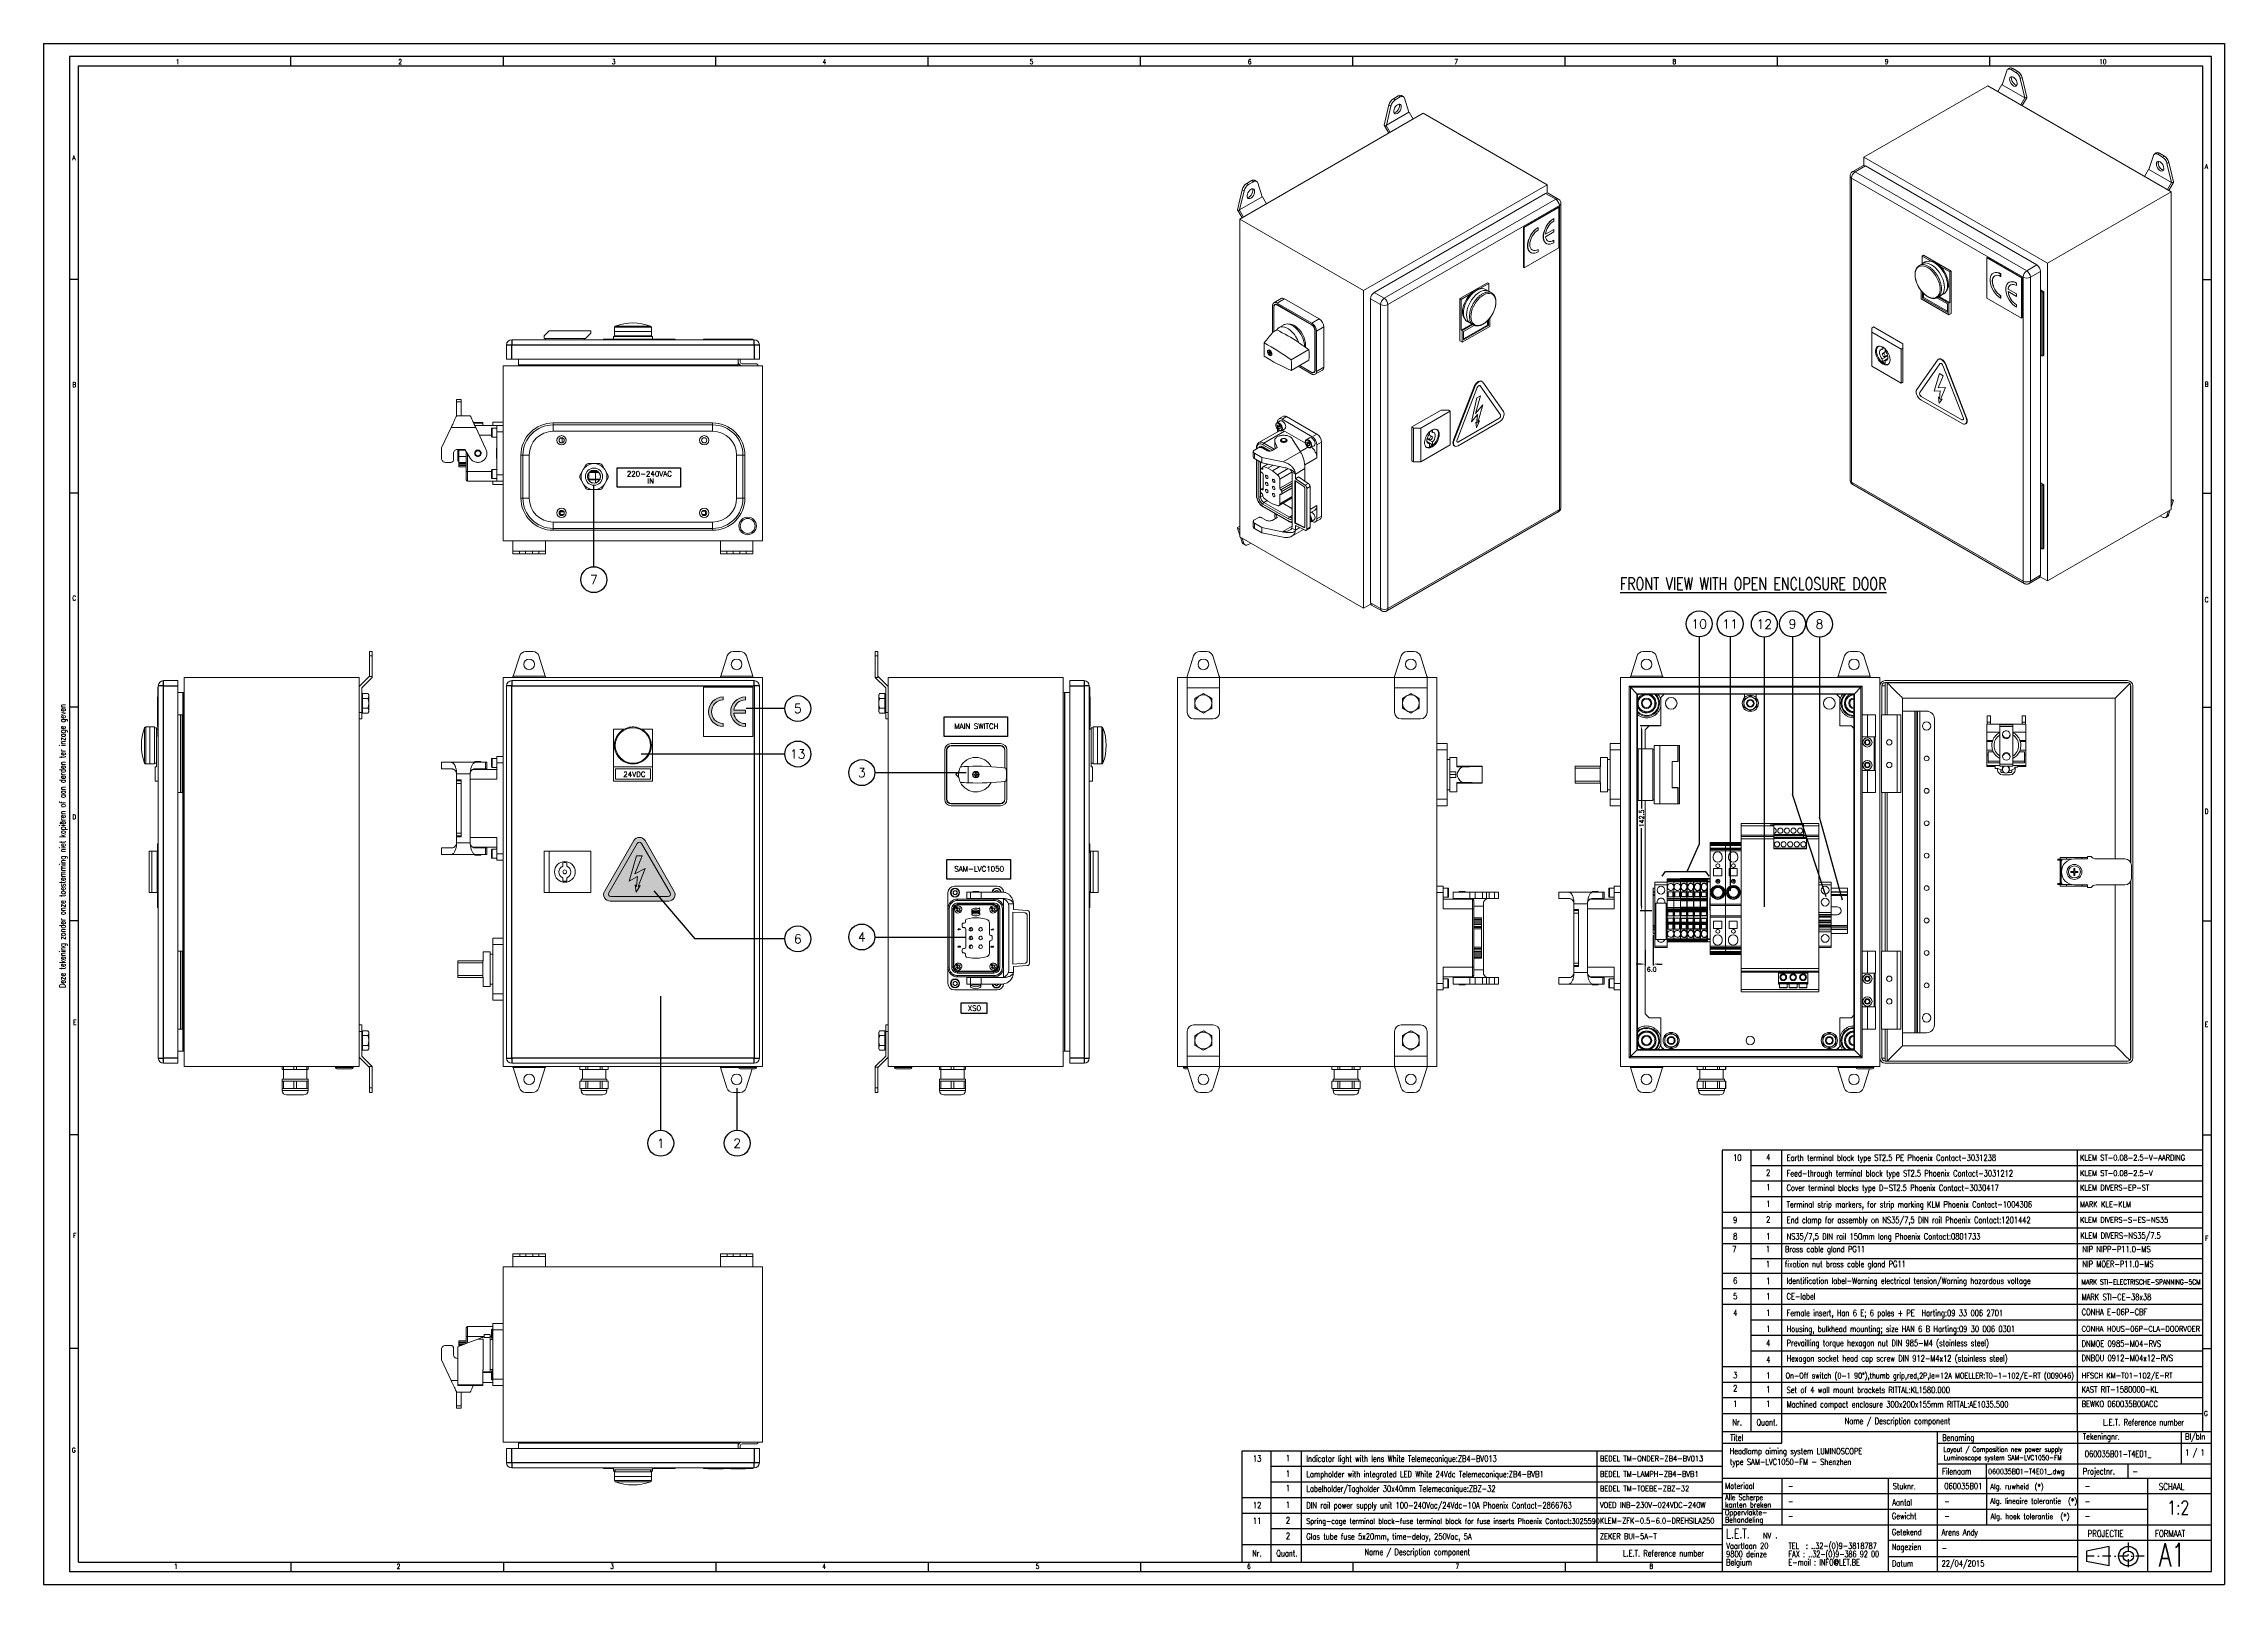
# Model space of a CAD drawing. Extents: x 4137 to 28680, y 2446 to 6814.
# Drawn here: x 6115 to 7797, y 2446 to 3634 of the extents above; entities that cross this region are included whole.
import ezdxf
from ezdxf.enums import TextEntityAlignment as Align

# ---------------------------------------------------------------- set-up
doc = ezdxf.new("R2010")
doc.units = 0
doc.header["$LTSCALE"] = 0.5
doc.linetypes.add('DASHDOT', pattern=[25.4, 12.7, -6.35, 0, -6.35])
doc.layers.get('0').update_dxf_attribs({"linetype": 'CONTINUOUS'})
doc.layers.get('DEFPOINTS').update_dxf_attribs({"linetype": 'CONTINUOUS'})
for name, color, linetype in [('ARCEER', 3, 'CONTINUOUS'), ('DIM', 5, 'CONTINUOUS'), ('HLIJN', 1, 'DASHDOT'), ('VOL', 2, 'CONTINUOUS')]:
    doc.layers.add(name, color=color, linetype=linetype)
doc.styles.get("Standard").update_dxf_attribs({"font": 'simplex.shx'})
doc.dimstyles.new('YP115', dxfattribs={"dimscale": 0, "dimtxt": 37.5, "dimasz": 37.5, "dimexe": 0.5, "dimexo": 37.5, "dimgap": 22.5, "dimtad": 0, "dimtoh": 1, "dimdec": 1, "dimzin": 0, "dimdsep": 46, "dimtxsty": 'Standard', "dimcen": 0, "dimdle": 1.25, "dimadec": 0, "dimazin": 0, "dimtfac": 0.75, "dimtdec": 1, "dimtofl": 0, "dimtmove": 2, "dimatfit": 3, "dimfxl": 1, "dimtolj": 1, "dimtzin": 0, "dimarcsym": 0})

msp = doc.modelspace()

# ---------------------------------------------------------------- texts
at = {"color": 7, "linetype": 'Continuous', "width": 0.75}
for s, height, p in [('1', 3.7, (6216.74, 3617.88)), ('2', 3.7, (6388.33, 3617.88)), ('Titel', 4.762, (7415.57, 2556.4)), ('Benaming', 4.762, (7579.07, 2556.4)), ('Tekeningnr.', 4.7625, (7687.49, 2557.22)), ('Bl/bln', 4.762, (7766.42, 2557.22)), ('Materiaal', 4.762, (7411.64, 2519.2)), ('Stuknr.', 4.762, (7540.9, 2518.94)), ('Filenaam', 4.762, (7579.02, 2530.4)), ('Projectnr.', 4.762, (7687.49, 2530.4)), ('SCHAAL', 5.292, (7746.15, 2518.38)), ('Aantal', 4.762, (7540.51, 2506.48)), ('1:2', 10.583, (7752.62, 2499.53)), ('Gewicht', 4.762, (7540.24, 2495.91)), ('Getekend', 4.762, (7540.24, 2483.51)), ('Nagezien', 4.762, (7540.24, 2472.11)), ('PROJECTIE', 5.292, (7691.15, 2482.14)), ('FORMAAT', 5.292, (7743.15, 2482.14)), ('1', 3.7, (6215.34, 2457.67)), ('Datum', 4.762, (7540.33, 2459.32))]:
    msp.add_text(s, height=height, dxfattribs=at).set_placement(p)
for s, p in [('220-240VAC', (6581.94, 3299.92)), ('IN', (6582.94, 3294.42)), ('MAIN SWITCH', (6834.12, 3105.26)), ('24VDC', (6570.37, 3068.21)), ('SAM-LVC1050', (6836.3, 2995.26)), ('XS0', (6832.62, 2887.85))]:
    msp.add_text(s, height=4).set_placement(p, align=Align.CENTER)
at = {"color": 7, "linetype": 'Continuous', "width": 0.69375}
msp.add_text('Deze tekening zonder onze toestemming niet kopiëren of aan derden ter inzage geven', height=4.7625, rotation=90, dxfattribs=at).set_placement((6131.59, 2905.47))
at = {"layer": 'DIM', "color": 7, "width": 0.75}
for s, height, p in [('3', 3.7, (6553.01, 3617.88)), ('4', 3.7, (6715.5, 3617.88)), ('5', 3.7, (6875.21, 3617.88)), ('6', 3.7, (7043.5, 3617.88)), ('7', 3.7, (7202.79, 3617.88)), ('8', 3.7, (7371.02, 3617.88)), ('9', 3.7, (7534.81, 3617.88)), ('10', 3.704, (7700.22, 3617.88)), ('A', 3.7, (6136.84, 3543.76)), ('A', 3.7, (7781.54, 3537.02)), ('B', 3.7, (6136.84, 3368.82)), ('B', 3.7, (7781.54, 3369.14)), ('C', 3.7, (6136.84, 3204.23)), ('C', 3.7, (7781.54, 3203.01)), ('D', 3.7, (6136.84, 3035.51)), ('D', 3.7, (7781.54, 3039.81)), ('E', 3.7, (6137.35, 2877.09)), ('E', 3.7, (7781.54, 2875.62)), ('F', 3.7, (7781.95, 2710.58)), ('G', 3.7, (7780.99, 2575.47)), ('2', 3.7, (6387.03, 2457.67)), ('3', 3.7, (6551.71, 2457.67)), ('4', 3.7, (6715.2, 2457.67)), ('5', 3.7, (6879.82, 2457.67)), ('6', 3.7, (7042.93, 2457.67)), ('7', 3.7, (7203.65, 2457.67)), ('8', 3.7, (7353.27, 2457.67))]:
    msp.add_text(s, height=height, dxfattribs=at).set_placement(p)
at = {"layer": 'DIM'}
for s, p in [('7', (6539.1, 3220.28)), ('10', (7391.59, 3186.17)), ('11', (7415.44, 3186.17)), ('12', (7441.85, 3186)), ('9', (7463.59, 3186.17)), ('8', (7484.43, 3186)), ('5', (6696.34, 3120.92)), ('13', (6696.34, 3085.84)), ('3', (6745.71, 3071.5)), ('6', (6696.34, 2943.31)), ('4', (6745.71, 2944.76)), ('1', (6590.65, 2785.72)), ('2', (6649.66, 2785.72))]:
    msp.add_text(s, height=7, dxfattribs=at).set_placement(p, align=Align.MIDDLE)
at = {"layer": 'DIM', "width": 0.75}
for s, height, p in [('%%UFRONT VIEW WITH OPEN ENCLOSURE DOOR', 9.525, (7330.59, 3212.33)), ('10', 4.762, (7417.82, 2772.25)), ('4', 4.76, (7443.24, 2772.58)), ('Earth terminal block type ST2.5 PE Phoenix Contact-3031238', 4.7625, (7459.02, 2772.16)), ('KLEM ST-0.08-2.5-V-AARDING', 4.2862, (7685.4, 2772.51)), ('2', 4.76, (7443.24, 2760.59)), ('Feed-through terminal block type ST2.5 Phoenix Contact-3031212', 4.7625, (7459.02, 2760.17)), ('KLEM ST-0.08-2.5-V', 4.2862, (7685.4, 2760.52)), ('1', 4.76, (7443.24, 2749.45)), ('Cover terminal blocks type D-ST2.5 Phoenix Contact-3030417', 4.7625, (7459.02, 2749.03)), ('KLEM DIVERS-EP-ST', 4.2862, (7685.4, 2749.38)), ('9', 4.76, (7417.82, 2724.25)), ('2', 4.76, (7443.24, 2724.58)), ('1', 4.76, (7443.24, 2736.59)), ('Terminal strip markers, for strip marking KLM Phoenix Contact-1004306', 4.7625, (7459.02, 2736.17)), ('End clamp for assembly on NS35/7,5 DIN rail Phoenix Contact:1201442 ', 4.7625, (7459.02, 2724.16)), ('MARK KLE-KLM', 4.2862, (7685.4, 2736.52)), ('KLEM DIVERS-S-ES-NS35', 4.2862, (7685.4, 2724.51)), ('8', 4.76, (7417.82, 2711.6)), ('1', 4.76, (7443.24, 2711.62)), ('NS35/7,5 DIN rail 150mm long Phoenix Contact:0801733', 4.7625, (7459.02, 2711.5)), ('KLEM DIVERS-NS35/7.5', 4.7625, (7685.55, 2712.18)), ('7', 4.76, (7417.12, 2701.68)), ('1', 4.76, (7443.07, 2701.68)), ('1', 4.76, (7443.07, 2690.18)), ('fixation nut brass cable gland PG11', 4.7625, (7457.7, 2690.18)), ('Brass cable gland PG11', 4.7625, (7457.7, 2701.68)), ('NIP NIPP-P11.0-MS', 4.7625, (7687.14, 2701.68)), ('NIP MOER-P11.0-MS', 4.7625, (7687.14, 2690.18)), ('6', 4.76, (7417.82, 2677.45)), ('1', 4.76, (7443.24, 2677.14)), ('Identification label-Warning electrical tension/Warning hazardous voltage', 4.7625, (7459.02, 2677.32)), ('MARK STI-ELECTRISCHE-SPANNING-5CM ', 3.8, (7686.55, 2676.84)), ('5', 4.76, (7417.82, 2665.45)), ('1', 4.76, (7443.24, 2665.31)), ('CE-label', 4.762, (7459.02, 2665.32)), ('CONHA E-06P-CBF', 4.7625, (7686.6, 2653.18)), ('MARK STI-CE-38x38', 4.7625, (7686.55, 2664.84)), ('4', 4.76, (7417.82, 2652.59)), ('1', 4.76, (7443.24, 2652.61)), ('1', 4.76, (7443.24, 2640.22)), ('Female insert, Han 6 E; 6 poles + PE  Harting:09 33 006 2701', 4.7625, (7459.02, 2652.5)), ('Housing, bulkhead mounting; size HAN 6 B Harting:09 30 006 0301', 4.7625, (7459.02, 2640.22)), ('CONHA HOUS-06P-CLA-DOORVOER', 4.2862, (7686.6, 2640.5)), ('4', 4.76, (7443.24, 2629.31)), ('Prevailling torque hexagon nut DIN 985-M4 (stainless steel)', 4.7625, (7459.02, 2629.32)), ('DNMOE 0985-M04-RVS', 4.7625, (7686.6, 2628.84)), ('3', 4.76, (7417.82, 2604.59)), ('4', 4.76, (7443.24, 2616.52)), ('1', 4.76, (7443.24, 2604.22)), ('On-Off switch (0-1 90°),thumb grip,red,2P,Ie=12A MOELLER:T0-1-102/E-RT (009046)', 4.3895, (7458.25, 2604.38)), ('Hexagon socket head cap screw DIN 912-M4x12 (stainless steel)', 4.7625, (7459.02, 2617.46)), ('HFSCH KM-T01-102/E-RT', 4.2862, (7686.6, 2604.5)), ('DNBOU 0912-M04x12-RVS', 4.7625, (7686.6, 2617.73)), ('2', 4.76, (7417.82, 2594.37)), ('1', 4.76, (7443.24, 2593.58)), ('Set of 4 wall mount brackets RITTAL:KL1580.000', 4.7625, (7459.02, 2593.17)), ('KAST RIT-1580000-KL', 4.7625, (7686.6, 2593.51)), ('1', 4.76, (7417.82, 2582.44)), ('1', 4.76, (7443.24, 2582.44)), ('Machined compact enclosure 300x200x155mm RITTAL:AE1035.500', 4.7625, (7459.02, 2582.02)), ('Name / Description component', 4.7625, (7503.88, 2569.23)), ('BEWKO 060035B00ACC', 4.7625, (7686.6, 2582.37)), ('Nr.', 4.762, (7417.25, 2568.19)), ('Quant.', 4.762, (7435.84, 2568.19)), ('L.E.T. Reference number', 4.7625, (7703.15, 2568.19)), ('13', 4.762, (7047.42, 2540.24)), ('1', 4.76, (7072.84, 2540.57)), ('Indicator light with lens White Telemecanique:ZB4-BV013', 4.7625, (7088.62, 2540.15)), ('BEDEL TM-ONDER-ZB4-BV013', 4.2862, (7315, 2540.5)), ('type SAM-LVC1050-FM - Shenzhen', 4.7625, (7415.33, 2537.69)), ('Headlamp aiming system LUMINOSCOPE', 4.7625, (7415.13, 2545.95)), ('Layout / Composition new power supply', 3.81, (7580.07, 2547.77)), ('Luminoscope system SAM-LVC1050-FM', 3.81, (7580.22, 2541.44)), ('060035B01-T4E01_', 5, (7689.06, 2543.69)), ('1 / 1', 4.762, (7766.42, 2544.93)), ('1', 4.76, (7072.84, 2528.58)), ('Lampholder with integrated LED White 24Vdc Telemecanique:ZB4-BVB1', 4.7625, (7088.62, 2528.17)), ('BEDEL TM-LAMPH-ZB4-BVB1', 4.2862, (7315, 2528.51)), ('060035B01', 4.762, (7580.72, 2519)), ('060035B01-T4E01_.dwg', 4.0481, (7614.46, 2530.67)), ('-', 4.76, (7725.78, 2530.4)), ('12', 4.762, (7047.42, 2504.25)), ('1', 4.76, (7072.84, 2517.44)), ('1', 4.76, (7072.84, 2504.57)), ('Labelholder/Tagholder 30x40mm Telemecanique:ZBZ-32', 4.7625, (7088.62, 2517.02)), ('DIN rail power supply unit 100-240Vac/24Vdc-10A Phoenix Contact-2866763', 4.7625, (7088.62, 2504.15)), ('VOED INB-230V-024VDC-240W', 4.2862, (7315, 2504.63)), ('BEDEL TM-TOEBE-ZBZ-32', 4.2862, (7315, 2517.37)), ('-', 4.76, (7460.04, 2519)), ('-', 4.76, (7460.04, 2507.26)), ('-', 4.76, (7580.72, 2507.26)), ('-', 4.76, (7689.05, 2519)), ('-', 4.76, (7689.05, 2507.26)), ('11', 4.762, (7047.42, 2492.25)), ('2', 4.76, (7072.84, 2492.57)), ('Spring-cage terminal block-fuse terminal block for fuse inserts Phoenix Contact:3025590', 4.1481, (7088.59, 2492.3)), ('KLEM-ZFK-0.5-6.0-DREHSILA250', 4.2862, (7315, 2492.5)), ('-', 4.76, (7460.04, 2495.91)), ('-', 4.76, (7580.72, 2495.91)), ('-', 4.76, (7689.05, 2495.91)), ('2', 4.76, (7072.84, 2480.57)), ('Glas tube fuse 5x20mm, time-delay, 250Vac, 5A', 4.7625, (7088.62, 2480.15)), ('Name / Description component', 4.7625, (7133.48, 2468.23)), ('ZEKER BUI-5A-T', 4.2862, (7315, 2480.5)), ('Arens Andy', 4.762, (7578.61, 2483.38)), ('-', 4.76, (7578.61, 2471.25)), ('Nr.', 4.762, (7046.85, 2467.19)), ('Quant.', 4.762, (7065.44, 2467.19)), ('L.E.T. Reference number', 4.7625, (7332.75, 2467.19)), ('22/04/2015', 4.762, (7578.61, 2459.32))]:
    msp.add_text(s, height=height, dxfattribs=at).set_placement(p)
at = {"layer": 'VOL', "color": 7}
for s, height, width, p in [('F', 3.7, 0.75, (6137.48, 2712.75)), ('G', 3.7, 0.75, (6136.52, 2547.3)), ('A1', 17.992, 0.7, (7746.15, 2459.46))]:
    msp.add_text(s, height=height, dxfattribs=dict(at, width=width)).set_placement(p)

# ---------------------------------------------------------------- blocks, each defined once
blk = doc.blocks.new('SW_NOTE_0')
at = {"color": 0, "linetype": 'Continuous', "width": 0.7}
for s, height, p in [('L.E.T.', 3.704, (0, 1.35)), ('NV', 2.117, (14.27, 1.33)), ('.', 3.7, (18.81, 1.35))]:
    blk.add_text(s, height=height, dxfattribs=at).set_placement(p)
blk = doc.blocks.new('SW_NOTE_1')
at = {"color": 0, "linetype": 'Continuous'}
for s, height, width, p in [('Vaartlaan 20', 2.3813, 0.75, (0, 0.66)), ('9800 deinze', 2.3813, 0.675, (0, -2.51)), ('Belgium', 2.381, 0.75, (0, -5.69))]:
    blk.add_text(s, height=height, dxfattribs=dict(at, width=width)).set_placement(p)
blk = doc.blocks.new('SW_NOTE_2')
at = {"color": 0, "linetype": 'Continuous'}
for s, width, p in [('TEL  : ..32-(0)9-3818787', 0.698864, (0, 0.66)), ('FAX : ..32-(0)9-386 92 00', 0.684783, (0, -2.51)), ('E-mail : INFO@LET.BE', 0.690789, (0, -5.69))]:
    blk.add_text(s, height=2.3813, dxfattribs=dict(at, width=width)).set_placement(p)
blk = doc.blocks.new('SW_NOTE_3')
at = {"color": 0, "linetype": 'Continuous', "width": 0.75}
for s, height, p in [('Alg. ruwheid', 2.1167, (0, 0.59)), ('(*)', 2.117, (17.1, 0.59))]:
    blk.add_text(s, height=height, dxfattribs=at).set_placement(p)
blk = doc.blocks.new('SW_NOTE_4')
at = {"color": 0, "linetype": 'Continuous', "width": 0.75}
for s, p in [('Oppervlakte-', (0, 0.59)), ('Behandeling', (0, -2.24))]:
    blk.add_text(s, height=2.1167, dxfattribs=at).set_placement(p)
blk = doc.blocks.new('SW_NOTE_5')
at = {"color": 0, "linetype": 'Continuous'}
for s, width, p in [('Alle Scherpe', 0.681818, (0, 0.59)), ('kanten breken', 0.75, (0, -2.24))]:
    blk.add_text(s, height=2.1167, dxfattribs=dict(at, width=width)).set_placement(p)
blk = doc.blocks.new('SW_NOTE_6')
at = {"color": 0, "linetype": 'Continuous'}
for s, height, width, p in [('Alg. lineaire tolerantie', 2.1167, 0.715909, (0, 0.59)), ('(*)', 2.117, 0.75, (30.03, 0.59))]:
    blk.add_text(s, height=height, dxfattribs=dict(at, width=width)).set_placement(p)
blk = doc.blocks.new('SW_NOTE_7')
at = {"color": 0, "linetype": 'Continuous'}
for s, height, width, p in [('Alg. hoek tolerantie', 2.1167, 0.708333, (0, 0.59)), ('(*)', 2.117, 0.75, (26.87, 0.59))]:
    blk.add_text(s, height=height, dxfattribs=dict(at, width=width)).set_placement(p)
blk = doc.blocks.new('*D23')
at = {"layer": 'DEFPOINTS', "color": 0, "transparency": 16777216}
for p in [(7356, 2947.5), (7350, 2935.9), (7350, 2923.9)]:
    blk.add_point(p, dxfattribs=at)
at = {"layer": 'DIM', "color": 0, "lineweight": -2, "transparency": 16777216}
for p, q in [((7356, 2946.5), (7356, 2922.9)), ((7350, 2934.9), (7350, 2922.9)), ((7346.5, 2923.9), (7343, 2923.9)), ((7359.5, 2923.9), (7363, 2923.9))]:
    blk.add_line(p, q, dxfattribs=at)
at = {"layer": 'DIM', "color": 0, "transparency": 16777216}
for points in [[(7346.5, 2924.4), (7346.5, 2923.3), (7350, 2923.9)], [(7359.5, 2924.4), (7359.5, 2923.3), (7356, 2923.9)]]:
    blk.add_solid(points, dxfattribs=at)
at = {"layer": 'DIM', "color": 0, "transparency": 16777216, "insert": (7355, 2919.8), "char_height": 3.5, "attachment_point": 5}
blk.add_mtext('\\A1;6.0', dxfattribs=at)
blk = doc.blocks.new('*D24')
at = {"layer": 'DEFPOINTS', "color": 0, "transparency": 16777216}
for p in [(7362, 3107.5), (7347.2, 2965), (7356, 2965)]:
    blk.add_point(p, dxfattribs=at)
at = {"layer": 'DIM', "color": 0, "lineweight": -2, "transparency": 16777216}
for p, q in [((7361, 3107.5), (7346.2, 3107.5)), ((7347.2, 3104), (7347.2, 3043.8)), ((7347.2, 2968.5), (7347.2, 3028.6)), ((7355, 2965), (7346.2, 2965))]:
    blk.add_line(p, q, dxfattribs=at)
at = {"layer": 'DIM', "color": 0, "transparency": 16777216}
for points in [[(7346.6, 3104), (7347.8, 3104), (7347.2, 3107.5)], [(7346.6, 2968.5), (7347.8, 2968.5), (7347.2, 2965)]]:
    blk.add_solid(points, dxfattribs=at)
at = {"layer": 'DIM', "color": 0, "transparency": 16777216, "insert": (7347.2, 3036.2), "char_height": 3.5, "attachment_point": 5, "rotation": 90}
blk.add_mtext('\\A1;142.5', dxfattribs=at)

# ---------------------------------------------------------------- dimensions: what is measured, and where the dimension line sits
at = {"layer": 'DIM'}
dim = msp.add_linear_dim(base=(7347.2, 2964.96), p1=(7362.02, 3107.46), p2=(7356.02, 2964.96), angle=90, dimstyle='YP115', override={"dimscale": 1, "dimtxt": 3.5, "dimasz": 3.5, "dimexe": 1, "dimexo": 1, "dimgap": 0.9, "dimtoh": 0, "dimdle": 1.3}, dxfattribs=at)
dim.commit()
dim.dimension.update_dxf_attribs({"geometry": '*D24', "text_midpoint": (7347.2, 3036.21)})
dim = msp.add_linear_dim(base=(7350.02, 2923.86), p1=(7356.02, 2947.46), p2=(7350.02, 2935.86), dimstyle='YP115', override={"dimscale": 1, "dimtxt": 3.5, "dimasz": 3.5, "dimexe": 1, "dimexo": 1, "dimgap": 0.9, "dimtoh": 0, "dimdle": 1.3}, dxfattribs=at)
dim.commit()
dim.dimension.update_dxf_attribs({"geometry": '*D23', "text_midpoint": (7355.02, 2919.83), "dimtype": 160})

# ---------------------------------------------------------------- hatches: boundary and pattern name
h = msp.add_hatch(color=256)
h.dxf.hatch_style = 1
h.paths.add_polyline_path([(6656.02, 3129.86, 1.0000001), (6656.02, 3107.06), (6656.02, 3109.34, -0.3779644), (6646.97, 3117.32), (6656.02, 3117.32), (6656.02, 3119.6), (6646.97, 3119.6, -0.3779647), (6656.02, 3127.58)])
h.paths.add_polyline_path([(6638.92, 3127.58), (6638.92, 3129.86, 1.0000002), (6638.92, 3107.06), (6638.92, 3109.34, -1.0000003)])
h = msp.add_hatch(color=256)
h.dxf.hatch_style = 1
h.paths.add_polyline_path([(6569.9, 3019.09), (6547.31, 2979.96, 0.5773503), (6551.64, 2972.46), (6596.82, 2972.46, 0.5774734), (6601.15, 2979.96), (6578.56, 3019.09, 0.577745)])
h.paths.add_polyline_path([(6576.23, 3007.46), (6570.74, 2993.35), (6578.59, 2997.6), (6573.32, 2983.6), (6574.9, 2984.49), (6571.72, 2979.33), (6570.92, 2984.98), (6572.07, 2983.61), (6572.72, 2991.53), (6566.34, 2987.77), (6572.04, 3007.46)], flags=16)
h = msp.add_hatch(color=256)
h.dxf.hatch_style = 1
h.paths.add_polyline_path([(6578.59, 2997.6), (6570.74, 2993.35), (6576.23, 3007.46), (6572.04, 3007.46), (6566.34, 2987.77), (6572.72, 2991.53), (6572.07, 2983.61), (6570.92, 2984.98), (6571.72, 2979.33), (6574.9, 2984.49), (6573.32, 2983.6)])
at = {"layer": 'VOL'}
h = msp.add_hatch(color=256, dxfattribs=at)
h.dxf.hatch_style = 1
h.paths.add_polyline_path([(6575.85, 3016.91, 0.5772554), (6572.6, 3016.91), (6550.54, 2978.71, 0.5769681), (6552.16, 2975.9), (6596.29, 2975.9, 0.5779161), (6597.91, 2978.71)])
h.paths.add_polyline_path([(6570.74, 2993.35), (6578.59, 2997.6), (6573.32, 2983.6), (6574.9, 2984.49), (6571.72, 2979.33), (6570.92, 2984.98), (6572.07, 2983.61), (6572.72, 2991.53), (6566.34, 2987.77), (6572.04, 3007.46), (6576.23, 3007.46)], flags=16)

# ---------------------------------------------------------------- linework, layer by layer
at = {"color": 7, "linetype": 'Continuous'}
for p, q in [((6114.69, 3633.6), (6114.69, 2445.6)), ((6114.69, 3633.6), (7796.69, 3633.6)), ((7796.69, 3633.6), (7796.69, 2445.6)), ((7786.69, 3623.6), (6134.69, 3623.6)), ((6134.69, 3623.6), (6134.69, 2455.6)), ((6141.69, 2462.6), (6141.69, 3616.6)), ((6141.69, 3616.6), (7779.69, 3616.6)), ((7779.69, 3616.6), (7779.69, 2563.6)), ((7786.69, 2455.6), (7786.69, 3623.6)), ((7409.29, 2563.6), (7786.69, 2563.6)), ((7409.29, 2563.6), (7409.29, 2455.6)), ((7455.29, 2554.6), (7455.29, 2563.6)), ((7575.29, 2563.6), (7575.29, 2527.6)), ((7683.29, 2563.6), (7683.29, 2527.6)), ((7763.29, 2563.6), (7763.29, 2538.6)), ((7409.29, 2554.6), (7455.29, 2554.6)), ((7575.29, 2554.6), (7786.69, 2554.6)), ((7409.29, 2527.6), (7786.69, 2527.6)), ((7455.29, 2527.6), (7455.29, 2491.6)), ((7537.29, 2527.6), (7537.29, 2455.6)), ((7575.29, 2538.6), (7786.69, 2538.6)), ((7575.29, 2527.6), (7575.29, 2455.6)), ((7613.29, 2527.6), (7613.29, 2538.6)), ((7613.29, 2527.6), (7613.29, 2491.6)), ((7683.29, 2527.6), (7683.29, 2491.6)), ((7722.61, 2527.6), (7722.61, 2538.6)), ((7737.29, 2527.6), (7737.29, 2455.6)), ((7409.29, 2515.6), (7786.69, 2515.6)), ((7409.29, 2503.6), (7737.29, 2503.6)), ((7409.29, 2491.6), (7786.69, 2491.6)), ((7683.29, 2491.6), (7683.29, 2455.6)), ((7537.29, 2479.6), (7786.69, 2479.6)), ((6141.69, 2462.6), (7409.29, 2462.6)), ((7537.29, 2467.17), (7683.29, 2467.17)), ((6114.69, 2445.6), (7796.69, 2445.6)), ((6134.69, 2455.6), (7786.69, 2455.6))]:
    msp.add_line(p, q, dxfattribs=at)
at = {"color": 7, "linetype": 'Continuous', "lineweight": 15}
for p, q in [((7614.17, 3601.09), (7518.71, 3545.98)), ((7755.6, 3519.45), (7614.17, 3601.09)), ((7625.13, 3601.97), (7622.01, 3596.57)), ((7625.32, 3601.87), (7625.13, 3601.97)), ((7628.78, 3612.66), (7625.32, 3601.87)), ((7642.75, 3591.8), (7625.32, 3601.87)), ((7631.07, 3614.64), (7629.65, 3613.82)), ((7632.15, 3613.58), (7633.57, 3614.39)), ((7635.91, 3611.4), (7632.15, 3613.58)), ((7633.57, 3614.39), (7637.33, 3612.22)), ((7635.91, 3611.4), (7637.33, 3612.22)), ((7639.29, 3606.59), (7640.7, 3607.41)), ((7642.75, 3591.8), (7639.29, 3606.59)), ((7640.7, 3607.41), (7644.23, 3592.35)), ((7148.73, 3570.73), (7152.37, 3586.3)), ((7153.79, 3585.49), (7150.33, 3570.7)), ((7152.37, 3586.3), (7153.79, 3585.49)), ((7155.75, 3591.12), (7159.51, 3593.29)), ((7157.16, 3590.3), (7155.75, 3591.12)), ((7160.92, 3592.47), (7157.16, 3590.3)), ((7160.92, 3592.47), (7159.51, 3593.29)), ((7163.42, 3592.72), (7162.01, 3593.53)), ((7167.76, 3580.76), (7164.3, 3591.55)), ((7639.69, 3586.36), (7642.81, 3591.77)), ((7640.69, 3585.78), (7644.23, 3591.91)), ((7642.81, 3591.77), (7642.75, 3591.8)), ((7644.23, 3592.35), (7642.81, 3591.54)), ((7642.81, 3591.54), (7642.81, 3591.77)), ((7644.23, 3592.35), (7644.23, 3591.91)), ((7178.78, 3579.92), (7037.36, 3498.28)), ((7148.73, 3570.73), (7150.14, 3569.92)), ((7152.26, 3564.61), (7148.73, 3570.73)), ((7150.33, 3570.7), (7150.14, 3570.59)), ((7150.14, 3569.92), (7150.14, 3570.59)), ((7150.14, 3570.59), (7153.26, 3565.19)), ((7167.76, 3580.76), (7150.33, 3570.7)), ((7167.82, 3580.8), (7167.76, 3580.76)), ((7170.94, 3575.39), (7167.82, 3580.8)), ((7274.24, 3524.81), (7178.78, 3579.92)), ((7744.2, 3549.33), (7742.79, 3548.51)), ((7745.29, 3548.26), (7746.7, 3549.08)), ((7746.7, 3549.08), (7750.47, 3546.91)), ((7517.78, 3539.45), (7510, 3534.96)), ((7512, 3534.76), (7519.78, 3539.25)), ((7644.23, 3458.42), (7512, 3534.76)), ((7518.71, 3545.98), (7518.71, 3539.62)), ((7518.71, 3545.98), (7660.14, 3464.34)), ((7519.78, 3539.25), (7652, 3462.92)), ((7738.27, 3536.66), (7735.15, 3531.25)), ((7738.45, 3536.55), (7738.27, 3536.66)), ((7741.92, 3547.35), (7738.45, 3536.55)), ((7755.89, 3526.49), (7738.45, 3536.55)), ((7749.05, 3546.09), (7745.29, 3548.26)), ((7749.05, 3546.09), (7750.47, 3546.91)), ((7752.43, 3541.28), (7753.84, 3542.1)), ((7755.89, 3526.49), (7752.43, 3541.28)), ((7753.84, 3542.1), (7757.36, 3527.04)), ((7035.59, 3505.42), (7039.24, 3520.99)), ((7040.65, 3520.17), (7037.19, 3505.39)), ((7054.62, 3515.45), (7037.19, 3505.39)), ((7039.24, 3520.99), (7040.65, 3520.17)), ((7042.61, 3525.8), (7046.37, 3527.97)), ((7044.02, 3524.99), (7042.61, 3525.8)), ((7047.79, 3527.16), (7044.02, 3524.99)), ((7047.79, 3527.16), (7046.37, 3527.97)), ((7050.29, 3527.41), (7048.87, 3528.22)), ((7054.62, 3515.45), (7051.16, 3526.24)), ((7054.68, 3515.49), (7054.62, 3515.45)), ((7057.8, 3510.08), (7054.68, 3515.49)), ((7132.82, 3443.17), (7274.24, 3524.81)), ((7140.95, 3441.74), (7273.18, 3518.07)), ((7273.18, 3518.07), (7280.96, 3513.58)), ((7274.24, 3518.45), (7274.24, 3524.81)), ((7282.96, 3513.78), (7275.18, 3518.27)), ((7508, 3531.49), (7508, 3297.15)), ((7509.17, 3529.86), (7641.4, 3453.53)), ((7509.17, 3295.51), (7509.17, 3529.86)), ((7660.14, 3464.34), (7755.6, 3519.45)), ((7752.83, 3521.05), (7755.95, 3526.46)), ((7753.83, 3520.47), (7757.36, 3526.6)), ((7755.6, 3274.49), (7755.6, 3519.45)), ((7755.95, 3526.46), (7755.89, 3526.49)), ((7757.36, 3527.04), (7755.95, 3526.22)), ((7755.95, 3526.22), (7755.95, 3526.46)), ((7757.36, 3527.04), (7757.36, 3526.6)), ((7035.59, 3505.42), (7037.01, 3504.6)), ((7039.13, 3499.3), (7035.59, 3505.42)), ((7037.19, 3505.39), (7037.01, 3505.28)), ((7037.01, 3504.6), (7037.01, 3505.28)), ((7037.01, 3505.28), (7040.13, 3499.88)), ((7280.96, 3513.58), (7148.73, 3437.25)), ((7151.56, 3432.35), (7283.79, 3508.69)), ((7283.08, 3507.46), (7256.21, 3491.95)), ((7283.43, 3507.26), (7256.56, 3491.75)), ((7279.47, 3498.68), (7279.4, 3498.72)), ((7279.47, 3498.68), (7279.47, 3496.82)), ((7283.08, 3507.46), (7283.43, 3507.26)), ((7283.43, 3476.23), (7283.43, 3507.26)), ((7283.79, 3508.69), (7283.79, 3274.34)), ((7284.96, 3275.97), (7284.96, 3510.32)), ((7037.36, 3498.28), (7037.36, 3253.32)), ((7037.36, 3498.28), (7132.82, 3443.17)), ((7256.21, 3491.95), (7256.21, 3460.92)), ((7256.21, 3491.95), (7256.56, 3491.75)), ((7256.56, 3491.75), (7256.56, 3460.72)), ((7267.38, 3491.7), (7267.31, 3491.74)), ((7267.38, 3491.7), (7267.38, 3489.84)), ((7273.07, 3486.61), (7279.47, 3490.31)), ((7273.07, 3484.75), (7279.47, 3488.44)), ((7273.08, 3486.7), (7279.4, 3490.35)), ((7279.47, 3490.31), (7279.4, 3490.35)), ((7279.47, 3481.93), (7279.4, 3481.97)), ((7279.47, 3490.31), (7279.47, 3488.44)), ((7279.47, 3481.93), (7279.47, 3480.07)), ((7256.56, 3460.72), (7283.43, 3476.23)), ((7261.61, 3472.56), (7261.68, 3472.52)), ((7267.38, 3474.95), (7267.31, 3474.99)), ((7267.38, 3474.95), (7267.38, 3473.09)), ((7273.7, 3479.54), (7273.77, 3479.5)), ((7564.68, 3470.46), (7563.62, 3469.85)), ((7563.62, 3469.85), (7563.62, 3463.85)), ((7570.48, 3465.89), (7563.62, 3469.85)), ((7566.04, 3465.24), (7563.87, 3463.98)), ((7585.89, 3458.22), (7564.68, 3470.46)), ((7613.82, 3468.63), (7613.47, 3468.43)), ((7640.34, 3452.91), (7613.47, 3468.43)), ((7613.47, 3468.43), (7613.47, 3437.4)), ((7640.69, 3453.12), (7613.82, 3468.63)), ((7228.28, 3449.29), (7207.07, 3437.04)), ((7229.34, 3448.68), (7222.48, 3444.71)), ((7228.28, 3449.29), (7229.34, 3448.68)), ((7229.34, 3442.68), (7229.34, 3448.68)), ((7256.21, 3460.92), (7256.56, 3460.72)), ((7563.56, 3463.82), (7561.34, 3462.54)), ((7584.83, 3457.6), (7577.97, 3461.57)), ((7585.89, 3458.22), (7584.83, 3457.6)), ((7584.83, 3433.92), (7584.83, 3457.6)), ((7585.89, 3425.55), (7585.89, 3458.22)), ((7618.52, 3456.58), (7618.44, 3456.54)), ((7624.14, 3455.97), (7624.21, 3456.01)), ((7624.14, 3455.97), (7624.14, 3454.11)), ((7624.14, 3454.11), (7624.21, 3454.15)), ((7624.21, 3456.01), (7624.21, 3454.15)), ((7630.61, 3449.6), (7630.54, 3449.56)), ((7636.24, 3448.99), (7636.31, 3449.03)), ((7636.24, 3448.99), (7636.24, 3447.13)), ((7636.31, 3449.03), (7636.31, 3447.17)), ((7640.69, 3453.12), (7640.34, 3452.91)), ((7640.34, 3421.88), (7640.34, 3452.91)), ((7640.69, 3422.09), (7640.69, 3453.12)), ((7641.4, 3453.53), (7641.4, 3219.18)), ((7652, 3462.92), (7644.23, 3458.42)), ((7647.05, 3453.53), (7654.83, 3458.02)), ((7647.05, 3219.18), (7647.05, 3453.53)), ((7654.83, 3458.02), (7654.83, 3223.67)), ((7660.14, 3219.38), (7660.14, 3464.34)), ((7062.46, 3431.53), (7062.46, 3410.73)), ((7069.15, 3437.08), (7063.5, 3433.82)), ((7065.08, 3432.67), (7064.32, 3432.23)), ((7066, 3433.57), (7071.65, 3436.84)), ((7092.87, 3418.06), (7066, 3433.57)), ((7066, 3432.35), (7092.87, 3416.83)), ((7092.66, 3416.71), (7066.07, 3432.06)), ((7098.52, 3421.32), (7071.65, 3436.84)), ((7132.82, 3443.17), (7132.82, 3198.21)), ((7138.12, 3436.84), (7145.9, 3432.35)), ((7138.12, 3202.49), (7138.12, 3436.84)), ((7148.73, 3437.25), (7140.95, 3441.74)), ((7145.9, 3432.35), (7145.9, 3198)), ((7151.56, 3198), (7151.56, 3432.35)), ((7207.07, 3437.04), (7207.07, 3404.38)), ((7207.07, 3437.04), (7208.13, 3436.43)), ((7214.99, 3440.39), (7208.13, 3436.43)), ((7208.13, 3436.43), (7208.13, 3412.75)), ((7229.09, 3442.81), (7226.91, 3444.06)), ((7231.62, 3441.36), (7229.39, 3442.65)), ((7562.91, 3443.03), (7562.91, 3436.78)), ((7562.91, 3436.78), (7584.12, 3424.53)), ((7563.97, 3441.8), (7563.97, 3437.39)), ((7563.97, 3437.39), (7564.68, 3437.8)), ((7563.97, 3437.39), (7583.06, 3426.37)), ((7564.68, 3441.06), (7564.68, 3437.8)), ((7564.68, 3437.8), (7583.06, 3427.19)), ((7583.06, 3432.9), (7574.98, 3437.57)), ((7575.59, 3437.85), (7577.81, 3439.14)), ((7584.12, 3433.52), (7576.1, 3438.15)), ((7584.83, 3433.92), (7576.8, 3438.56)), ((7578.1, 3439.32), (7580.28, 3440.58)), ((7583.06, 3426.37), (7583.06, 3432.9)), ((7584.12, 3433.52), (7584.83, 3433.92)), ((7584.12, 3424.53), (7584.12, 3433.52)), ((7613.47, 3437.4), (7640.34, 3421.88)), ((7624.14, 3439.22), (7624.21, 3439.26)), ((7624.14, 3439.22), (7624.14, 3437.36)), ((7624.14, 3437.36), (7624.21, 3437.4)), ((7624.21, 3439.26), (7624.21, 3437.4)), ((7629.84, 3444.31), (7629.91, 3444.35)), ((7629.84, 3444.31), (7636.24, 3440.62)), ((7629.84, 3442.45), (7636.24, 3438.75)), ((7629.91, 3444.35), (7636.31, 3440.66)), ((7636.24, 3447.13), (7636.31, 3447.17)), ((7636.24, 3440.62), (7636.31, 3440.66)), ((7636.24, 3440.62), (7636.24, 3438.75)), ((7636.24, 3438.75), (7636.31, 3438.8)), ((7636.24, 3432.24), (7636.31, 3432.28)), ((7636.24, 3432.24), (7636.24, 3430.38)), ((7636.31, 3440.66), (7636.31, 3438.8)), ((7636.31, 3432.28), (7636.31, 3430.42)), ((7657.52, 3442.3), (7654.83, 3443.85)), ((7654.83, 3442.62), (7655.96, 3441.97)), ((7655.96, 3441.97), (7656.95, 3441.97)), ((7655.96, 3441.97), (7655.96, 3392.98)), ((7656.95, 3441.97), (7657.52, 3442.3)), ((7656.95, 3392.98), (7656.95, 3441.97)), ((7657.52, 3393.3), (7657.52, 3442.3)), ((6554.97, 3414.87), (6554.97, 3411.73)), ((6583.47, 3411.73), (6583.47, 3414.87)), ((7063.52, 3411.61), (7063.52, 3430.92)), ((7063.59, 3430.63), (7063.59, 3411.65)), ((7071.23, 3416.84), (7067.55, 3414.72)), ((7075.33, 3417.3), (7075.26, 3417.26)), ((7098.52, 3421.32), (7092.87, 3418.06)), ((7096.4, 3411.93), (7102.06, 3415.2)), ((7102.06, 3384.17), (7102.06, 3415.2)), ((7216.15, 3417.38), (7208.13, 3412.75)), ((7216.86, 3416.97), (7208.83, 3412.34)), ((7208.83, 3403.36), (7230.05, 3415.61)), ((7209.89, 3406.01), (7228.28, 3416.63)), ((7217.98, 3416.39), (7209.89, 3411.73)), ((7209.89, 3405.2), (7228.99, 3416.22)), ((7212.67, 3419.4), (7214.85, 3418.15)), ((7215.14, 3417.96), (7217.37, 3416.68)), ((7228.28, 3416.63), (7228.28, 3419.9)), ((7228.99, 3416.22), (7228.28, 3416.63)), ((7228.99, 3416.22), (7228.99, 3420.62)), ((7230.05, 3415.61), (7230.05, 3421.85)), ((7526.14, 3415.14), (7524.73, 3414.32)), ((7548.77, 3402.08), (7526.14, 3415.14)), ((7585.89, 3425.55), (7584.12, 3424.53)), ((7636.24, 3430.38), (7636.31, 3430.42)), ((7640.69, 3422.09), (7640.34, 3421.88)), ((6471.72, 3401.23), (6471.72, 3390.23)), ((6662.72, 3405.23), (6475.72, 3405.23)), ((6500.72, 3408.23), (6504.72, 3412.23)), ((6500.72, 3406.23), (6500.72, 3408.23)), ((6500.72, 3406.23), (6532.72, 3406.23)), ((6501.72, 3406.23), (6501.72, 3405.23)), ((6504.72, 3412.23), (6536.72, 3412.23)), ((6531.72, 3406.23), (6531.72, 3405.23)), ((6536.72, 3410.23), (6532.72, 3406.23)), ((6536.72, 3412.23), (6536.72, 3410.23)), ((6546.64, 3405.74), (6546.64, 3405.23)), ((6546.64, 3405.74), (6551.64, 3405.74)), ((6551.64, 3405.23), (6551.64, 3405.74)), ((6551.64, 3405.74), (6596.82, 3405.74)), ((6554.22, 3407.73), (6584.22, 3407.73)), ((6554.22, 3405.74), (6554.22, 3407.73)), ((6554.97, 3411.73), (6583.47, 3411.73)), ((6554.98, 3411.73), (6554.98, 3408.23)), ((6554.98, 3408.23), (6583.45, 3408.23)), ((6555.64, 3408.23), (6555.64, 3407.73)), ((6582.79, 3407.73), (6582.79, 3408.23)), ((6583.45, 3408.23), (6583.45, 3411.73)), ((6584.22, 3405.74), (6584.22, 3407.73)), ((6596.82, 3405.23), (6596.82, 3405.74)), ((6596.82, 3405.74), (6601.82, 3405.74)), ((6601.82, 3405.23), (6601.82, 3405.74)), ((6623.72, 3405.23), (6623.72, 3405.73)), ((6623.72, 3405.73), (6661.72, 3405.73)), ((6627.52, 3405.83), (6627.52, 3405.73)), ((6627.52, 3405.83), (6638.92, 3405.83)), ((6638.92, 3405.83), (6638.92, 3405.73)), ((6644.62, 3405.83), (6644.62, 3405.73)), ((6644.62, 3405.83), (6656.02, 3405.83)), ((6656.02, 3405.83), (6656.02, 3405.73)), ((6661.72, 3405.23), (6661.72, 3405.73)), ((6666.72, 3390.23), (6666.72, 3401.23)), ((7056.1, 3402.8), (7056.1, 3392.49)), ((7065.79, 3412.92), (7062.86, 3411.23)), ((7076.79, 3389.78), (7090.44, 3397.66)), ((7082.34, 3403.26), (7082.55, 3403.38)), ((7095.13, 3381.72), (7095.13, 3412.42)), ((7095.34, 3412.55), (7095.34, 3381.52)), ((7096.4, 3380.91), (7096.4, 3411.93)), ((7207.07, 3404.38), (7208.83, 3403.36)), ((7208.83, 3412.34), (7208.13, 3412.75)), ((7208.83, 3412.34), (7208.83, 3403.36)), ((7209.89, 3411.73), (7209.89, 3405.2)), ((7524.73, 3414.32), (7524.73, 3411.06)), ((7524.73, 3384.93), (7524.73, 3411.06)), ((7524.73, 3411.06), (7547.35, 3397.99)), ((7532.86, 3397.75), (7532.86, 3399.82)), ((7532.86, 3397.75), (7534.51, 3398.7)), ((7534.98, 3398.28), (7534.98, 3396.53)), ((7547.35, 3397.99), (7548.77, 3398.81)), ((7547.35, 3371.86), (7547.35, 3397.99)), ((7548.77, 3398.81), (7548.77, 3402.08)), ((7548.77, 3372.68), (7548.77, 3398.81)), ((6469.22, 3250.23), (6469.22, 3385.23)), ((6469.22, 3385.23), (6669.22, 3385.23)), ((6471.72, 3390.23), (6475.72, 3390.23)), ((6662.72, 3390.23), (6475.72, 3390.23)), ((6480.97, 3390.23), (6480.97, 3386.03)), ((6480.97, 3386.03), (6650.47, 3386.03)), ((6650.47, 3390.23), (6650.47, 3386.03)), ((6650.52, 3388.23), (6650.52, 3390.23)), ((6652.02, 3390.23), (6652.02, 3388.23)), ((6653.52, 3386.73), (6664.82, 3386.73)), ((6662.72, 3390.23), (6666.72, 3390.23)), ((6665.52, 3386.03), (6664.82, 3386.73)), ((6665.52, 3386.03), (6665.52, 3385.23)), ((6669.22, 3385.23), (6669.22, 3250.23)), ((7059.85, 3397.44), (7059.34, 3397.15)), ((7060.22, 3395.63), (7059.55, 3396.02)), ((7059.55, 3396.02), (7059.55, 3395.51)), ((7059.99, 3395.76), (7059.55, 3395.51)), ((7059.55, 3395.51), (7060.22, 3395.12)), ((7059.99, 3395.76), (7059.99, 3395.77)), ((7060.65, 3395.37), (7059.99, 3395.76)), ((7060.36, 3397.23), (7060.22, 3397.15)), ((7060.22, 3397.15), (7060.22, 3395.63)), ((7060.65, 3395.88), (7060.22, 3395.63)), ((7060.65, 3395.37), (7060.22, 3395.12)), ((7060.22, 3395.12), (7060.22, 3393.61)), ((7060.22, 3393.61), (7060.65, 3393.86)), ((7060.65, 3395.88), (7060.65, 3397.03)), ((7060.65, 3393.86), (7060.65, 3395.37)), ((7060.66, 3396.89), (7060.75, 3396.95)), ((7060.66, 3395.38), (7060.66, 3396.89)), ((7061.32, 3395), (7060.66, 3395.38)), ((7061.09, 3395.12), (7060.66, 3394.87)), ((7060.66, 3393.36), (7060.66, 3394.87)), ((7060.66, 3394.87), (7061.32, 3394.49)), ((7061.32, 3394.99), (7061.09, 3395.12)), ((7061.32, 3394.49), (7061.32, 3395)), ((7061.53, 3393.36), (7062.04, 3393.65)), ((7076.79, 3381.62), (7090.44, 3389.5)), ((7082.44, 3384.88), (7092.87, 3378.86)), ((7092.87, 3380.09), (7083.5, 3385.5)), ((7083.57, 3385.54), (7092.66, 3380.29)), ((7095.37, 3378.62), (7101.02, 3381.88)), ((7102.06, 3384.17), (7096.4, 3380.91)), ((7524.73, 3384.93), (7547.35, 3371.86)), ((7537.07, 3392.91), (7532.86, 3390.48)), ((7532.86, 3388.32), (7537.16, 3390.81)), ((7532.86, 3388.32), (7532.86, 3390.48)), ((7535.39, 3396.09), (7533.17, 3394.8)), ((7534.67, 3392.2), (7536.89, 3393.49)), ((7534.98, 3389.25), (7537.07, 3390.46)), ((7534.98, 3389.25), (7534.98, 3387.1)), ((7575.41, 3389.65), (7559.43, 3366.92)), ((7561.72, 3364.59), (7577.32, 3386.78)), ((7561.72, 3364.58), (7577.32, 3386.77)), ((7576.33, 3390.38), (7575.97, 3390.18)), ((7577.54, 3386.97), (7577.32, 3386.78)), ((7577.32, 3386.77), (7577.32, 3386.78)), ((7579.61, 3385.45), (7595.22, 3345.24)), ((7581.89, 3386.33), (7581.53, 3386.12)), ((7597.5, 3344.95), (7581.53, 3386.12)), ((7597.86, 3345.15), (7581.89, 3386.33)), ((7654.83, 3393.63), (7655.96, 3392.98)), ((7656.95, 3392.98), (7655.96, 3392.98)), ((7656.95, 3392.98), (7657.52, 3393.3)), ((7094.41, 3380.12), (7095.17, 3380.56)), ((7218.16, 3369.25), (7202.18, 3328.07)), ((7218.52, 3369.04), (7202.54, 3327.86)), ((7204.83, 3328.16), (7220.43, 3368.36)), ((7218.16, 3369.25), (7218.52, 3369.04)), ((7222.72, 3369.69), (7222.51, 3369.89)), ((7222.72, 3369.69), (7238.33, 3347.5)), ((7222.72, 3369.69), (7238.32, 3347.5)), ((7222.72, 3369.69), (7222.72, 3369.69)), ((7224.08, 3373.1), (7223.72, 3373.3)), ((7240.61, 3349.84), (7224.64, 3372.57)), ((7547.35, 3371.86), (7548.77, 3372.68)), ((7561.72, 3364.58), (7561.72, 3364.59)), ((7576.92, 3379.28), (7572.89, 3365.54)), ((7572.89, 3365.54), (7577.4, 3366)), ((7579.88, 3377.57), (7576, 3368.29)), ((7576, 3368.29), (7581.55, 3368.56)), ((7576, 3368.29), (7576.01, 3368.29)), ((7579.89, 3377.58), (7576.01, 3368.29)), ((7576.01, 3368.29), (7581.56, 3368.56)), ((7576.92, 3379.28), (7576.93, 3379.29)), ((7576.92, 3379.28), (7579.88, 3377.57)), ((7576.93, 3379.29), (7579.89, 3377.58)), ((7577.4, 3366), (7576.94, 3359.8)), ((7581.55, 3368.56), (7577.82, 3359.28)), ((7581.56, 3368.56), (7577.83, 3359.28)), ((7579.88, 3377.57), (7579.89, 3377.58)), ((7581.55, 3368.56), (7581.56, 3368.56)), ((6433.24, 3359.23), (6436.74, 3359.23)), ((6433.24, 3357.37), (6436.74, 3357.37)), ((6433.24, 3346.73), (6433.24, 3357.37)), ((6436.74, 3346.73), (6436.74, 3357.37)), ((7192.57, 3351.1), (7169.94, 3338.04)), ((7177.01, 3337.22), (7199.64, 3350.29)), ((7198.23, 3351.1), (7192.57, 3351.1)), ((7199.64, 3350.29), (7198.23, 3351.1)), ((7199.64, 3324.16), (7199.64, 3350.29)), ((7220.02, 3360.42), (7215.99, 3342.01)), ((7220.03, 3360.41), (7216, 3342.01)), ((7216, 3342.01), (7220.51, 3347.68)), ((7222.99, 3362.12), (7219.11, 3348.36)), ((7219.11, 3348.36), (7224.66, 3355.04)), ((7219.12, 3348.38), (7224.65, 3355.04)), ((7220.02, 3360.42), (7222.98, 3362.13)), ((7220.03, 3360.41), (7220.02, 3360.42)), ((7220.03, 3360.41), (7222.99, 3362.12)), ((7220.5, 3347.67), (7220.04, 3340.96)), ((7220.51, 3347.68), (7220.05, 3340.95)), ((7224.66, 3355.04), (7220.93, 3341.45)), ((7222.99, 3362.12), (7222.98, 3362.13)), ((7224.66, 3355.04), (7224.65, 3355.04)), ((7238.33, 3347.5), (7238.32, 3347.5)), ((7562.49, 3359.03), (7594.44, 3340.59)), ((7562.86, 3361.62), (7562.87, 3361.63)), ((7594.07, 3343.61), (7562.86, 3361.62)), ((7594.07, 3343.61), (7562.87, 3361.63)), ((7576.13, 3361.38), (7576.14, 3361.39)), ((7576.13, 3361.38), (7576.69, 3356.45)), ((7576.13, 3361.38), (7576.94, 3359.8)), ((7576.14, 3361.39), (7576.94, 3359.82)), ((7576.69, 3356.45), (7578.94, 3359.36)), ((7576.69, 3356.45), (7576.7, 3356.45)), ((7576.7, 3356.45), (7578.95, 3359.36)), ((7578.94, 3359.36), (7577.82, 3359.28)), ((7577.82, 3359.28), (7577.83, 3359.28)), ((7578.95, 3359.36), (7577.83, 3359.28)), ((7578.94, 3359.36), (7578.95, 3359.36)), ((6421.62, 3321.81), (6429.04, 3337.73)), ((6447.96, 3337.73), (6429.04, 3337.73)), ((6429.24, 3338.15), (6429.11, 3337.87)), ((6443.64, 3346.73), (6433.24, 3346.73)), ((6443.79, 3346.66), (6443.64, 3346.73)), ((6453.52, 3341.52), (6446.19, 3341.52)), ((6446.43, 3340.99), (6453.52, 3340.99)), ((6447.26, 3339.23), (6464.22, 3339.23)), ((6447.96, 3337.73), (6455.55, 3321.44)), ((6453.52, 3340.99), (6453.52, 3341.52)), ((6453.52, 3339.23), (6453.52, 3340.99)), ((6460.22, 3330.63), (6460.22, 3336.83)), ((6464.22, 3337.23), (6460.62, 3337.23)), ((6461.22, 3340.03), (6461.12, 3340.03)), ((6461.12, 3340.03), (6461.12, 3339.23)), ((6469.22, 3341.73), (6461.22, 3341.73)), ((6461.22, 3339.23), (6461.22, 3341.73)), ((6469.22, 3339.23), (6464.22, 3339.23)), ((6464.22, 3334.23), (6464.22, 3339.23)), ((6469.22, 3334.23), (6464.22, 3334.23)), ((6464.22, 3301.23), (6464.22, 3334.23)), ((6630.72, 3341.13), (6507.72, 3341.13)), ((6507.72, 3341.13), (6507.72, 3339.63)), ((6507.72, 3339.63), (6630.72, 3339.63)), ((6630.72, 3334.73), (6507.72, 3334.73)), ((6630.72, 3339.63), (6630.72, 3341.13)), ((7067.91, 3335.14), (7051.99, 3325.96)), ((7055.74, 3325.58), (7071.65, 3334.77)), ((7068.49, 3342.7), (7065.94, 3341.23)), ((7067.41, 3339.46), (7066.34, 3339.36)), ((7066.34, 3339.36), (7066.34, 3337.94)), ((7067.76, 3338.76), (7066.34, 3337.94)), ((7067.41, 3336.61), (7066.34, 3337.94)), ((7066.35, 3341.46), (7066.35, 3341.91)), ((7066.35, 3334.24), (7066.35, 3336.35)), ((7070.92, 3346.24), (7067.39, 3344.2)), ((7067.41, 3339.46), (7068.48, 3338.13)), ((7068.48, 3337.23), (7067.41, 3336.61)), ((7068.48, 3336.71), (7067.41, 3336.61)), ((7067.76, 3339.03), (7067.76, 3338.76)), ((7068.29, 3338.09), (7067.76, 3338.76)), ((7068.48, 3337.86), (7068.29, 3338.09)), ((7068.48, 3336.71), (7068.48, 3338.13)), ((7069.44, 3335.17), (7071.99, 3336.64)), ((7069.84, 3335.4), (7071.65, 3334.77)), ((7073.42, 3346), (7069.89, 3343.95)), ((7069.89, 3343.95), (7093.22, 3330.48)), ((7071.65, 3334.77), (7087.87, 3325.41)), ((7073.42, 3346), (7096.76, 3332.53)), ((7096.76, 3332.53), (7093.22, 3330.48)), ((7169.94, 3338.04), (7171.36, 3337.22)), ((7169.94, 3338.04), (7169.94, 3311.91)), ((7171.36, 3337.22), (7177.01, 3337.22)), ((7171.36, 3337.22), (7171.36, 3311.09)), ((7177.01, 3311.09), (7177.01, 3337.22)), ((7185.54, 3330.76), (7183.31, 3332.05)), ((7183.73, 3332.49), (7183.73, 3334.24)), ((7184.2, 3334.67), (7185.85, 3333.71)), ((7185.85, 3335.78), (7185.85, 3333.71)), ((7205.6, 3323.51), (7237.55, 3341.95)), ((7237.17, 3344.55), (7205.97, 3326.53)), ((7237.18, 3344.54), (7205.97, 3326.53)), ((7216, 3342.01), (7215.99, 3342.01)), ((7219.23, 3341.61), (7219.79, 3337.32)), ((7219.24, 3341.6), (7219.23, 3341.61)), ((7219.24, 3341.6), (7219.8, 3337.32)), ((7219.24, 3341.6), (7220.05, 3340.95)), ((7219.8, 3337.32), (7219.79, 3337.32)), ((7219.8, 3337.32), (7222.05, 3342.82)), ((7222.05, 3342.82), (7220.93, 3341.45)), ((7222.04, 3342.83), (7220.94, 3341.47)), ((7222.05, 3342.82), (7222.04, 3342.83)), ((7237.18, 3344.54), (7237.17, 3344.55)), ((7594.07, 3343.61), (7594.07, 3343.61)), ((7596.94, 3340.34), (7597.3, 3340.55)), ((7597.86, 3345.15), (7597.5, 3344.95)), ((6421.62, 3313.73), (6421.62, 3321.81)), ((6430.82, 3317.73), (6430.82, 3312.73)), ((6439.49, 3320.73), (6433.82, 3320.73)), ((6434.22, 3311.73), (6434.22, 3320.73)), ((6434.82, 3320.73), (6434.82, 3320.23)), ((6439.8, 3320.23), (6434.82, 3320.23)), ((6434.82, 3320.23), (6434.82, 3315.23)), ((6440.72, 3315.23), (6434.82, 3315.23)), ((6434.82, 3315.23), (6434.82, 3310.55)), ((6443.68, 3314.02), (6439.49, 3320.73)), ((6440.72, 3318.76), (6440.72, 3303.73)), ((6452.12, 3317.73), (6451.62, 3317.73)), ((6460.62, 3330.23), (6464.22, 3330.23)), ((6464, 3320.97), (6464.02, 3320.97)), ((6464, 3320.93), (6464.02, 3320.93)), ((6464.02, 3321.55), (6464.01, 3321.55)), ((6464.02, 3317.47), (6464.01, 3317.47)), ((6464.22, 3321.73), (6464.02, 3321.73)), ((6464.02, 3321.73), (6464.02, 3313.73)), ((6464.22, 3313.73), (6464.02, 3313.73)), ((6482.82, 3316.23), (6482.82, 3283.23)), ((6484.32, 3316.23), (6482.82, 3316.23)), ((6484.32, 3283.23), (6484.32, 3316.23)), ((6489.22, 3316.23), (6489.22, 3283.23)), ((6514.52, 3329.28), (6512.95, 3329.28)), ((6514.52, 3329.28), (6514.52, 3329.71)), ((6514.52, 3325.75), (6514.52, 3329.28)), ((6649.22, 3283.23), (6649.22, 3316.23)), ((6654.11, 3316.23), (6654.11, 3283.23)), ((6654.11, 3316.23), (6655.61, 3316.23)), ((6655.61, 3283.23), (6655.61, 3316.23)), ((7047.72, 3319.02), (7047.72, 3314.93)), ((7048.6, 3320.24), (7051.57, 3321.95)), ((7054.32, 3314.49), (7048.6, 3317.79)), ((7048.6, 3313.71), (7048.6, 3317.79)), ((7054.32, 3310.41), (7048.6, 3313.71)), ((7050.15, 3322.11), (7050.15, 3321.13)), ((7054.32, 3310.41), (7054.32, 3314.49)), ((7070.82, 3311.02), (7054.32, 3314.49)), ((7054.4, 3321.95), (7057.94, 3319.91)), ((7055.24, 3322.27), (7060.18, 3319.42)), ((7062.18, 3319.91), (7066.19, 3322.23)), ((7064.23, 3327.59), (7064.23, 3323.5)), ((7064.41, 3322.59), (7064.36, 3323.5)), ((7066.19, 3322.23), (7064.41, 3326.68)), ((7064.41, 3322.59), (7064.41, 3326.68)), ((7064.86, 3321.46), (7064.41, 3322.59)), ((7069.82, 3328.81), (7069.46, 3328.6)), ((7070.82, 3311.02), (7084.2, 3318.74)), ((7073, 3328.61), (7072.64, 3328.81)), ((7078.05, 3328.49), (7084.2, 3318.74)), ((7091.12, 3329.64), (7088.57, 3328.17)), ((7090.04, 3326.4), (7088.97, 3326.3)), ((7088.97, 3326.3), (7088.97, 3324.88)), ((7090.39, 3325.69), (7088.97, 3324.88)), ((7090.04, 3323.55), (7088.97, 3324.88)), ((7090.04, 3326.4), (7091.11, 3325.07)), ((7091.11, 3324.17), (7090.04, 3323.55)), ((7091.11, 3323.64), (7090.04, 3323.55)), ((7090.39, 3325.97), (7090.39, 3325.69)), ((7090.92, 3325.03), (7090.39, 3325.69)), ((7091.11, 3324.8), (7090.92, 3325.03)), ((7091.11, 3323.64), (7091.11, 3325.07)), ((7092.07, 3322.1), (7094.62, 3323.57)), ((7100.29, 3326.4), (7096.76, 3324.36)), ((7096.76, 3324.36), (7096.76, 3314.15)), ((7100.29, 3326.4), (7100.29, 3269.24)), ((7177.01, 3311.09), (7199.64, 3324.16)), ((7181.54, 3326.77), (7185.85, 3324.29)), ((7185.85, 3326.44), (7181.64, 3328.87)), ((7181.64, 3326.42), (7183.73, 3325.22)), ((7181.81, 3329.45), (7184.04, 3328.17)), ((7183.73, 3323.06), (7183.73, 3325.22)), ((7185.85, 3326.44), (7185.85, 3324.29)), ((7202.18, 3328.07), (7202.54, 3327.86)), ((7202.74, 3323.47), (7203.1, 3323.26)), ((7205.97, 3326.53), (7205.97, 3326.53)), ((6428.82, 3310.73), (6424.62, 3310.73)), ((6434.82, 3311.5), (6434.22, 3311.73)), ((6434.82, 3309.73), (6440.72, 3309.73)), ((6434.82, 3309.73), (6434.82, 3309.73)), ((6434.82, 3308.73), (6434.82, 3308.23)), ((6440.72, 3307.23), (6434.82, 3307.23)), ((6434.82, 3307.23), (6434.82, 3307.23)), ((6434.82, 3307.23), (6434.82, 3307.23)), ((6441.72, 3303.73), (6440.72, 3303.73)), ((6441.72, 3303.73), (6441.72, 3296.23)), ((6460.22, 3298.63), (6460.22, 3304.83)), ((6464.22, 3305.23), (6460.62, 3305.23)), ((6460.62, 3298.23), (6464.22, 3298.23)), ((6464.22, 3296.23), (6464.22, 3301.23)), ((6464.22, 3301.23), (6469.22, 3301.23)), ((6528.23, 3300.7), (6530.56, 3304.73)), ((6530.56, 3294.73), (6528.23, 3298.76)), ((6530.56, 3304.73), (6532.89, 3308.76)), ((6534.56, 3309.73), (6539.22, 3309.73)), ((6540.42, 3297.79), (6534.61, 3297.79)), ((6535.27, 3297.79), (6535.27, 3302.79)), ((6535.27, 3297.79), (6535.27, 3297.78)), ((6535.27, 3297.79), (6540.42, 3297.79)), ((6540.42, 3297.78), (6535.27, 3297.78)), ((6535.27, 3297.78), (6535.27, 3297.76)), ((6540.42, 3297.76), (6535.27, 3297.76)), ((6535.27, 3297.76), (6535.27, 3297.37)), ((6540.42, 3297.37), (6535.27, 3297.37)), ((6535.27, 3296.66), (6535.27, 3297.37)), ((6536.02, 3303.57), (6542.41, 3303.57)), ((6539.22, 3309.73), (6543.87, 3309.73)), ((6540.42, 3304.58), (6540.42, 3304.46)), ((6540.42, 3304.46), (6540.42, 3304.09)), ((6540.42, 3304.09), (6540.42, 3303.7)), ((6540.42, 3303.7), (6540.42, 3303.62)), ((6540.42, 3303.62), (6540.42, 3303.57)), ((6540.42, 3303.57), (6540.42, 3303.55)), ((6540.42, 3303.55), (6540.42, 3302.94)), ((6540.42, 3297.79), (6540.42, 3302.94)), ((6543.82, 3297.79), (6540.42, 3297.79)), ((6540.42, 3297.79), (6540.42, 3297.78)), ((6540.42, 3297.78), (6540.42, 3297.76)), ((6540.42, 3297.76), (6540.42, 3297.37)), ((6540.42, 3294.88), (6540.42, 3297.37)), ((6545.55, 3308.76), (6547.88, 3304.73)), ((6547.88, 3304.73), (6550.21, 3300.7)), ((6550.21, 3298.76), (6547.88, 3294.73)), ((7050.15, 3312.81), (7050.15, 3285.37)), ((7053.34, 3304.2), (7053.34, 3305.42)), ((7055.11, 3306.78), (7053.55, 3305.88)), ((7054.05, 3305.83), (7054.4, 3305.63)), ((7054.58, 3302.67), (7054.05, 3302.97)), ((7071.26, 3306.85), (7054.32, 3310.41)), ((7055.11, 3306.03), (7055.11, 3307.01)), ((7055.29, 3289.98), (7055.29, 3301.47)), ((7058.79, 3309.47), (7055.32, 3307.47)), ((7055.7, 3307.47), (7059, 3306.24)), ((7063.05, 3308.57), (7059, 3306.24)), ((7059, 3306.24), (7062.54, 3304.2)), ((7062.54, 3304.2), (7068.23, 3307.48)), ((7062.54, 3304.2), (7066.44, 3301.15)), ((7068.19, 3297.72), (7068.19, 3290.72)), ((7077.44, 3303.28), (7077.68, 3301.51)), ((7080.15, 3301.71), (7077.44, 3303.28)), ((7077.68, 3261.5), (7077.68, 3301.51)), ((7087.51, 3305.96), (7080.15, 3301.71)), ((7080.15, 3298.04), (7080.15, 3301.71)), ((7080.15, 3298.04), (7082.63, 3299.47)), ((7087.68, 3293.09), (7080.15, 3298.04)), ((7090.15, 3294.52), (7082.63, 3299.47)), ((7087.57, 3306.94), (7087.51, 3305.96)), ((7087.51, 3305.96), (7087.51, 3296.26)), ((7169.94, 3311.91), (7171.36, 3311.09)), ((7171.36, 3311.09), (7177.01, 3311.09)), ((6464.22, 3296.23), (6441.72, 3296.23)), ((6461.12, 3296.23), (6461.12, 3295.43)), ((6461.12, 3295.43), (6461.22, 3295.43)), ((6461.22, 3293.73), (6461.22, 3296.23)), ((6461.22, 3293.73), (6469.22, 3293.73)), ((6469.22, 3296.23), (6464.22, 3296.23)), ((6484.32, 3283.23), (6482.82, 3283.23)), ((6532.89, 3290.7), (6530.56, 3294.73)), ((6539.22, 3289.73), (6534.56, 3289.73)), ((6543.87, 3289.73), (6539.22, 3289.73)), ((6547.88, 3294.73), (6545.55, 3290.7)), ((6654.11, 3283.23), (6655.61, 3283.23)), ((7053.34, 3288.27), (7053.34, 3289.5)), ((7055.29, 3290.96), (7053.55, 3289.96)), ((7054.05, 3289.91), (7054.58, 3289.6)), ((7054.4, 3286.84), (7054.05, 3287.05)), ((7055.11, 3284.65), (7055.11, 3285.62)), ((7059, 3280.92), (7055.69, 3283.51)), ((7062.53, 3278.88), (7059, 3280.92)), ((7067.57, 3277.45), (7077.68, 3283.28)), ((7068.19, 3285.82), (7068.19, 3278.82)), ((7068.9, 3289.5), (7069, 3289.44)), ((7069, 3286.17), (7068.9, 3286.23)), ((7069.5, 3286.12), (7077.68, 3290.84)), ((7069.71, 3288.21), (7069.71, 3286.58)), ((7079.8, 3296.63), (7086.59, 3292.16)), ((7079.8, 3263.92), (7079.8, 3296.63)), ((7080.15, 3264.13), (7080.15, 3296.4)), ((7087.58, 3290.37), (7087.58, 3261.2)), ((7087.68, 3293.09), (7090.15, 3294.52)), ((7088.99, 3290.7), (7091.47, 3292.13)), ((7088.99, 3259.24), (7088.99, 3290.7)), ((7091.47, 3260.67), (7091.47, 3292.13)), ((7641.4, 3219.18), (7509.17, 3295.51)), ((7510, 3293.68), (7642.23, 3217.35)), ((7657.52, 3293.44), (7654.83, 3294.99)), ((7654.83, 3293.77), (7655.96, 3293.12)), ((7655.96, 3293.12), (7656.95, 3293.12)), ((7655.96, 3293.12), (7655.96, 3244.12)), ((7656.95, 3293.12), (7657.52, 3293.44)), ((7656.95, 3244.12), (7656.95, 3293.12)), ((7657.52, 3244.45), (7657.52, 3293.44)), ((7755.6, 3282.65), (7757.36, 3281.63)), ((7757.36, 3281.63), (7755.6, 3276.12)), ((7755.95, 3280.14), (7755.6, 3280.34)), ((7755.6, 3280.34), (7755.77, 3280.25)), ((7755.6, 3279.71), (7755.77, 3280.25)), ((7755.77, 3280.25), (7755.95, 3280.14)), ((7757.36, 3281.63), (7755.95, 3280.82)), ((7755.95, 3280.82), (7755.95, 3280.14)), ((6507.72, 3264.73), (6630.72, 3264.73)), ((6513.22, 3270), (6513.22, 3273.46)), ((6624.98, 3273.58), (6623.46, 3273.58)), ((6625.22, 3270), (6625.22, 3273.46)), ((7047.72, 3265.13), (7047.72, 3261.03)), ((7051.57, 3268.06), (7048.6, 3266.35)), ((7048.6, 3263.9), (7054.32, 3260.6)), ((7048.6, 3263.9), (7048.6, 3259.81)), ((7057.94, 3266.02), (7054.4, 3268.06)), ((7055.04, 3278.63), (7074.84, 3267.2)), ((7074.84, 3265.57), (7055.04, 3277)), ((7055.24, 3276.54), (7075.04, 3265.11)), ((7055.74, 3279.86), (7075.54, 3268.43)), ((7066.19, 3268.33), (7062.18, 3266.02)), ((7066.43, 3277.42), (7062.53, 3278.88)), ((7064.23, 3271.36), (7064.23, 3269.61)), ((7064.36, 3269.61), (7064.41, 3268.7)), ((7064.41, 3268.7), (7064.86, 3267.57)), ((7065.21, 3270.79), (7066.19, 3268.33)), ((7070.53, 3279.16), (7077.36, 3275.22)), ((7079.8, 3263.92), (7080.15, 3264.13)), ((7086.59, 3260.55), (7079.8, 3263.92)), ((7086.95, 3260.75), (7080.15, 3264.13)), ((7091.47, 3271.82), (7095.2, 3273.98)), ((7092.07, 3264.95), (7094.62, 3266.42)), ((7092.83, 3265.39), (7093.22, 3265.16)), ((7095.72, 3264.91), (7099.26, 3266.95)), ((7096.76, 3267.2), (7096.76, 3277.41)), ((7100.29, 3269.24), (7096.76, 3267.2)), ((7150.73, 3196.17), (7282.96, 3272.51)), ((7283.79, 3274.34), (7151.56, 3198)), ((7660.14, 3219.38), (7755.6, 3274.49)), ((7747.11, 3269.59), (7748.93, 3268.54)), ((7751.43, 3268.29), (7752.84, 3269.11)), ((7752.3, 3269.45), (7753.54, 3273.3)), ((7753.72, 3270.27), (7752.3, 3269.45)), ((7754.95, 3274.12), (7753.72, 3270.27)), ((6469.22, 3250.23), (6669.22, 3250.23)), ((6476.72, 3250.23), (6476.72, 3242.23)), ((6501.72, 3242.23), (6501.72, 3250.23)), ((6507.72, 3259.83), (6507.72, 3258.33)), ((6630.72, 3259.83), (6507.72, 3259.83)), ((6507.72, 3258.33), (6630.72, 3258.33)), ((6630.72, 3259.83), (6630.72, 3258.33)), ((6636.72, 3250.23), (6636.72, 3242.23)), ((6661.72, 3242.23), (6661.72, 3250.23)), ((7037.36, 3261.48), (7035.59, 3260.46)), ((7035.59, 3260.01), (7035.59, 3260.46)), ((7035.59, 3260.01), (7037.01, 3259.2)), ((7037.36, 3254.5), (7035.59, 3260.01)), ((7037.01, 3259.2), (7037.01, 3258.97)), ((7037.36, 3259.17), (7037.01, 3258.97)), ((7037.01, 3258.97), (7037.07, 3259)), ((7037.07, 3259), (7037.36, 3259.17)), ((7037.07, 3259), (7037.36, 3258.09)), ((7037.36, 3253.32), (7132.82, 3198.21)), ((7039.12, 3249.03), (7037.83, 3253.05)), ((7040.53, 3248.21), (7039.12, 3249.03)), ((7039.24, 3252.23), (7040.53, 3248.21)), ((7039.99, 3247.86), (7041.4, 3247.05)), ((7043.9, 3247.29), (7045.85, 3248.42)), ((7048.6, 3259.81), (7054.32, 3256.52)), ((7054.32, 3260.6), (7071.26, 3257.04)), ((7054.32, 3260.6), (7054.32, 3256.52)), ((7054.32, 3256.52), (7070.82, 3253.05)), ((7070.61, 3257.41), (7071.26, 3257.04)), ((7077.42, 3253.81), (7086.41, 3259)), ((7077.44, 3260), (7077.68, 3261.5)), ((7080.15, 3258.44), (7077.44, 3260)), ((7080.15, 3262.11), (7087.68, 3258.37)), ((7080.15, 3258.44), (7080.15, 3262.11)), ((7086.59, 3260.55), (7086.95, 3260.75)), ((7088.57, 3258.33), (7091.06, 3259.76)), ((7088.99, 3259.24), (7091.47, 3260.67)), ((6476.72, 3240.23), (6476.72, 3242.23)), ((6476.72, 3242.23), (6476.81, 3242.23)), ((6481.7, 3240.23), (6476.72, 3240.23)), ((6476.81, 3242.23), (6481.7, 3242.23)), ((6481.7, 3242.23), (6481.7, 3240.23)), ((6481.7, 3242.23), (6486.47, 3242.23)), ((6486.47, 3240.23), (6481.7, 3240.23)), ((6486.47, 3242.23), (6491.79, 3242.23)), ((6486.47, 3242.23), (6486.47, 3240.23)), ((6491.79, 3240.23), (6486.47, 3240.23)), ((6491.79, 3242.23), (6491.79, 3240.23)), ((6491.79, 3242.23), (6496.56, 3242.23)), ((6491.79, 3240.23), (6496.56, 3240.23)), ((6496.56, 3240.23), (6496.56, 3242.23)), ((6496.56, 3242.23), (6501.46, 3242.23)), ((6501.72, 3240.23), (6496.56, 3240.23)), ((6501.46, 3242.23), (6501.72, 3242.23)), ((6501.72, 3240.23), (6501.72, 3242.23)), ((6636.72, 3240.23), (6636.72, 3242.23)), ((6636.72, 3242.23), (6636.81, 3242.23)), ((6641.7, 3240.23), (6636.72, 3240.23)), ((6636.81, 3242.23), (6641.7, 3242.23)), ((6641.7, 3242.23), (6641.7, 3240.23)), ((6641.7, 3242.23), (6646.47, 3242.23)), ((6646.47, 3240.23), (6641.7, 3240.23)), ((6646.47, 3242.23), (6651.79, 3242.23)), ((6646.47, 3242.23), (6646.47, 3240.23)), ((6651.79, 3240.23), (6646.47, 3240.23)), ((6651.79, 3242.23), (6651.79, 3240.23)), ((6651.79, 3242.23), (6656.56, 3242.23)), ((6651.79, 3240.23), (6656.56, 3240.23)), ((6656.56, 3240.23), (6656.56, 3242.23)), ((6656.56, 3242.23), (6661.46, 3242.23)), ((6661.72, 3240.23), (6656.56, 3240.23)), ((6661.46, 3242.23), (6661.72, 3242.23)), ((6661.72, 3240.23), (6661.72, 3242.23)), ((7654.83, 3244.78), (7655.96, 3244.12)), ((7656.95, 3244.12), (7655.96, 3244.12)), ((7656.95, 3244.12), (7657.52, 3244.45)), ((7646.23, 3217.35), (7654, 3221.84)), ((7654.83, 3223.67), (7647.05, 3219.18)), ((7654.63, 3222.56), (7660.14, 3219.38)), ((7132.82, 3198.21), (7138.33, 3201.39)), ((7145.9, 3198), (7138.12, 3202.49)), ((7138.95, 3200.66), (7146.73, 3196.17)), ((6366.17, 3164.96), (6368.17, 3164.96)), ((6366.17, 3161.45), (6366.17, 3164.96)), ((6368.17, 3164.96), (6368.17, 3161.45)), ((6491.96, 3164.96), (6486.64, 3164.96)), ((6651.96, 3164.96), (6646.64, 3164.96)), ((6758.17, 3164.96), (6756.17, 3164.96)), ((6756.17, 3164.96), (6756.17, 3161.45)), ((6758.17, 3164.96), (6758.17, 3161.45)), ((7011.77, 3164.96), (7006.46, 3164.96)), ((7171.77, 3164.96), (7166.46, 3164.96)), ((7353.76, 3164.96), (7348.44, 3164.96)), ((7513.76, 3164.96), (7508.44, 3164.96)), ((6358.17, 3137.79), (6366.17, 3145.79)), ((6366.17, 3161.45), (6368.17, 3161.45)), ((6366.17, 3145.79), (6366.17, 3161.45)), ((6366.17, 3145.51), (6366.17, 3145.79)), ((6368.17, 3145.51), (6366.17, 3145.51)), ((6368.17, 3161.45), (6368.17, 3145.51)), ((6368.17, 3145.51), (6368.17, 3144.96)), ((6476.98, 3145.79), (6476.72, 3145.79)), ((6476.72, 3145.79), (6476.72, 3144.96)), ((6481.87, 3161.45), (6476.98, 3145.79)), ((6501.63, 3145.79), (6476.98, 3145.79)), ((6501.63, 3145.79), (6496.73, 3161.45)), ((6501.72, 3145.79), (6501.63, 3145.79)), ((6501.72, 3144.96), (6501.72, 3145.79)), ((6636.98, 3145.79), (6636.72, 3145.79)), ((6636.72, 3145.79), (6636.72, 3144.96)), ((6641.87, 3161.45), (6636.98, 3145.79)), ((6661.63, 3145.79), (6636.98, 3145.79)), ((6661.63, 3145.79), (6656.73, 3161.45)), ((6661.72, 3145.79), (6661.63, 3145.79)), ((6661.72, 3144.96), (6661.72, 3145.79)), ((6756.17, 3161.45), (6758.17, 3161.45)), ((6756.17, 3144.96), (6756.17, 3161.45)), ((6758.17, 3161.45), (6758.17, 3145.79)), ((6758.17, 3144.96), (6758.17, 3145.79)), ((6758.17, 3145.79), (6766.17, 3137.79)), ((7001.68, 3161.45), (6996.7, 3145.51)), ((6996.7, 3145.79), (6996.79, 3145.79)), ((6996.7, 3145.51), (6996.7, 3145.79)), ((6996.7, 3145.51), (6996.7, 3144.96)), ((7021.7, 3144.96), (7016.55, 3161.45)), ((7021.44, 3145.79), (7021.7, 3145.79)), ((7021.7, 3144.96), (7021.7, 3145.79)), ((7161.68, 3161.45), (7156.7, 3145.51)), ((7156.7, 3145.79), (7156.79, 3145.79)), ((7156.7, 3145.51), (7156.7, 3145.79)), ((7156.7, 3145.51), (7156.7, 3144.96)), ((7181.7, 3144.96), (7176.55, 3161.45)), ((7181.44, 3145.79), (7181.7, 3145.79)), ((7181.7, 3144.96), (7181.7, 3145.79)), ((7338.78, 3145.79), (7338.52, 3145.79)), ((7338.52, 3145.79), (7338.52, 3144.96)), ((7343.67, 3161.45), (7338.78, 3145.79)), ((7363.43, 3145.79), (7338.78, 3145.79)), ((7363.43, 3145.79), (7358.54, 3161.45)), ((7363.52, 3145.79), (7363.43, 3145.79)), ((7363.52, 3144.96), (7363.52, 3145.79)), ((7498.78, 3145.79), (7498.52, 3145.79)), ((7498.52, 3145.79), (7498.52, 3144.96)), ((7503.67, 3161.45), (7498.78, 3145.79)), ((7523.43, 3145.79), (7498.78, 3145.79)), ((7523.43, 3145.79), (7518.54, 3161.45)), ((7523.52, 3145.79), (7523.43, 3145.79)), ((7523.52, 3144.96), (7523.52, 3145.79)), ((6202.57, 3129.86), (6202.67, 3129.86)), ((6202.57, 3129.86), (6202.57, 3127.58)), ((6202.67, 3099.46), (6202.67, 3137.46)), ((6203.17, 3137.46), (6202.67, 3137.46)), ((6203.17, 3138.46), (6203.17, 2851.46)), ((6218.17, 3142.46), (6207.17, 3142.46)), ((6218.17, 3138.46), (6218.17, 3142.46)), ((6218.17, 3138.46), (6218.17, 2851.46)), ((6222.37, 3133.21), (6218.17, 3133.21)), ((6223.17, 2844.96), (6223.17, 3144.96)), ((6223.17, 3144.96), (6358.17, 3144.96)), ((6358.17, 2844.96), (6358.17, 3144.96)), ((6360.17, 3136.96), (6368.17, 3144.96)), ((6360.17, 3117.96), (6360.17, 3136.96)), ((6360.77, 3131.46), (6360.17, 3131.46)), ((6360.77, 3130.59), (6360.77, 3132.47)), ((6360.77, 3132.47), (6364.88, 3132.47)), ((6360.77, 3128.71), (6360.77, 3130.59)), ((6360.77, 3128.71), (6364.88, 3128.71)), ((6360.77, 3124.96), (6360.77, 3128.71)), ((6365.47, 3131.46), (6364.88, 3132.47)), ((6365.47, 3130.59), (6365.47, 3131.46)), ((6365.47, 3124.96), (6365.47, 3130.59)), ((6469.22, 3144.96), (6669.22, 3144.96)), ((6469.22, 3144.96), (6469.22, 2844.96)), ((6471.72, 3138.46), (6471.72, 2851.46)), ((6662.72, 3142.46), (6475.72, 3142.46)), ((6623.72, 3137.46), (6623.72, 3099.46)), ((6661.72, 3137.46), (6623.72, 3137.46)), ((6638.92, 3129.86), (6638.92, 3127.58)), ((6656.02, 3129.86), (6656.02, 3127.58)), ((6661.72, 3099.46), (6661.72, 3137.46)), ((6666.72, 2851.46), (6666.72, 3138.46)), ((6669.22, 2844.96), (6669.22, 3144.96)), ((6764.17, 3136.96), (6756.17, 3144.96)), ((6756.17, 3144.96), (6758.17, 3144.96)), ((6759.45, 3132.47), (6758.87, 3131.46)), ((6758.87, 3131.46), (6758.87, 3130.59)), ((6758.87, 3124.96), (6758.87, 3130.59)), ((6763.57, 3132.47), (6759.45, 3132.47)), ((6763.57, 3128.71), (6759.45, 3128.71)), ((6763.57, 3132.47), (6763.57, 3130.59)), ((6764.17, 3131.46), (6763.57, 3131.46)), ((6763.57, 3130.59), (6763.57, 3128.71)), ((6763.57, 3128.71), (6763.57, 3124.96)), ((6764.17, 3117.96), (6764.17, 3136.96)), ((6766.17, 3144.96), (6901.17, 3144.96)), ((6766.17, 3144.96), (6766.17, 2844.96)), ((6901.17, 3144.96), (6901.17, 2844.96)), ((6906.17, 3133.21), (6901.97, 3133.21)), ((6906.17, 3142.46), (6906.17, 3138.46)), ((6917.17, 3142.46), (6906.17, 3142.46)), ((6906.17, 2851.46), (6906.17, 3138.46)), ((6921.17, 2851.46), (6921.17, 3138.46)), ((6921.17, 3137.46), (6921.67, 3137.46)), ((6921.67, 3137.46), (6921.67, 3104.96)), ((6921.77, 3129.86), (6921.67, 3129.86)), ((6921.77, 3129.86), (6921.77, 3107.06)), ((6989.2, 2844.96), (6989.2, 3144.96)), ((6989.2, 3144.96), (6996.7, 3144.96)), ((7021.7, 3144.96), (6996.7, 3144.96)), ((6996.7, 3136.96), (6996.7, 3144.96)), ((7021.7, 3136.96), (6996.7, 3136.96)), ((6996.7, 3117.96), (6996.7, 3136.96)), ((7021.7, 3144.96), (7156.7, 3144.96)), ((7021.7, 3136.96), (7021.7, 3144.96)), ((7021.7, 3117.96), (7021.7, 3136.96)), ((7181.7, 3144.96), (7156.7, 3144.96)), ((7156.7, 3136.96), (7156.7, 3144.96)), ((7181.7, 3136.96), (7156.7, 3136.96)), ((7156.7, 3117.96), (7156.7, 3136.96)), ((7181.7, 3144.96), (7189.2, 3144.96)), ((7181.7, 3136.96), (7181.7, 3144.96)), ((7181.7, 3117.96), (7181.7, 3136.96)), ((7189.2, 3144.96), (7189.2, 2844.96)), ((7331.02, 3144.96), (7531.02, 3144.96)), ((7331.02, 3144.96), (7331.02, 2844.96)), ((7338.64, 3137.34), (7337.71, 3138.27)), ((7337.71, 3138.27), (7517.32, 3138.27)), ((7337.71, 2851.65), (7337.71, 3138.27)), ((7338.64, 3137.34), (7516.4, 3137.34)), ((7338.64, 3137.34), (7343.63, 3132.35)), ((7338.64, 2852.58), (7338.64, 3137.34)), ((7511.41, 3132.35), (7343.63, 3132.35)), ((7343.63, 3132.35), (7343.63, 2857.57)), ((7344.02, 2857.96), (7344.02, 3131.96)), ((7344.02, 3131.96), (7511.02, 3131.96)), ((7362.02, 3129.46), (7364.52, 3131.96)), ((7362.02, 3107.46), (7362.02, 3129.46)), ((7426.52, 3131.96), (7426.52, 3129.3)), ((7431.02, 3130.73), (7428.52, 3129.29)), ((7433.52, 3129.29), (7431.02, 3130.73)), ((7435.52, 3129.3), (7435.52, 3131.96)), ((7497.52, 3131.96), (7500.02, 3129.46)), ((7500.02, 3129.46), (7500.02, 3107.46)), ((7511.02, 3131.96), (7511.02, 2857.96)), ((7511.41, 3132.35), (7516.4, 3137.34)), ((7511.41, 2857.57), (7511.41, 3132.35)), ((7517.32, 3138.27), (7516.4, 3137.34)), ((7516.4, 3137.34), (7516.4, 2852.58)), ((7517.32, 3138.27), (7517.32, 2851.65)), ((7531.02, 2844.96), (7531.02, 3144.96)), ((7531.02, 3138.46), (7531.02, 2851.46)), ((7532.52, 3138.46), (7532.52, 3116.11)), ((7532.52, 3138.46), (7535.02, 3138.46)), ((7722.02, 3142.46), (7535.02, 3142.46)), ((7722.02, 3140.96), (7535.02, 3140.96)), ((7536.57, 3140.96), (7536.57, 3116.11)), ((7536.66, 3140.82), (7536.88, 3140.96)), ((7722.02, 3140.82), (7536.66, 3140.82)), ((7548.47, 3129.01), (7712.57, 3129.01)), ((7548.47, 2860.91), (7548.47, 3129.01)), ((7712.57, 3129.01), (7712.57, 3004.96)), ((7722.02, 3140.96), (7722.02, 3140.82)), ((7724.38, 3002.41), (7724.38, 3138.46)), ((7724.52, 3138.46), (7724.38, 3138.46)), ((7724.52, 3002.14), (7724.52, 3138.46)), ((7726.02, 2851.46), (7726.02, 3138.46)), ((6202.57, 3127.58), (6202.67, 3127.58)), ((6202.57, 3127.58), (6202.57, 3119.6)), ((6202.57, 3119.6), (6202.67, 3119.6)), ((6202.57, 3119.6), (6202.57, 3117.32)), ((6202.57, 3117.32), (6202.67, 3117.32)), ((6202.57, 3117.32), (6202.57, 3109.34)), ((6218.17, 3116.11), (6220.17, 3116.11)), ((6220.17, 3056.11), (6220.17, 3116.11)), ((6220.17, 3116.11), (6221.67, 3116.11)), ((6221.67, 3116.11), (6221.67, 3056.11)), ((6221.67, 3116.11), (6222.37, 3116.11)), ((6222.37, 3056.11), (6222.37, 3116.11)), ((6222.37, 3116.11), (6223.17, 3116.11)), ((6358.17, 3117.96), (6360.17, 3117.96)), ((6358.17, 3112.96), (6360.17, 3112.96)), ((6360.17, 3118.46), (6360.77, 3118.46)), ((6360.17, 3112.96), (6360.17, 3117.96)), ((6360.77, 3121.21), (6360.77, 3124.96)), ((6360.77, 3121.21), (6364.88, 3121.21)), ((6360.77, 3119.33), (6360.77, 3121.21)), ((6360.77, 3117.45), (6360.77, 3119.33)), ((6360.77, 3117.45), (6364.88, 3117.45)), ((6364.88, 3117.45), (6365.47, 3118.46)), ((6365.47, 3119.33), (6365.47, 3124.96)), ((6365.47, 3118.46), (6365.47, 3119.33)), ((6646.97, 3119.6), (6656.02, 3119.6)), ((6646.97, 3117.32), (6656.02, 3117.32)), ((6656.02, 3119.6), (6656.02, 3117.32)), ((6758.87, 3124.96), (6758.87, 3119.33)), ((6758.87, 3119.33), (6758.87, 3118.46)), ((6758.87, 3118.46), (6759.45, 3117.45)), ((6763.57, 3121.21), (6759.45, 3121.21)), ((6763.57, 3117.45), (6759.45, 3117.45)), ((6763.57, 3124.96), (6763.57, 3121.21)), ((6763.57, 3121.21), (6763.57, 3119.33)), ((6763.57, 3119.33), (6763.57, 3117.45)), ((6763.57, 3118.46), (6764.17, 3118.46)), ((6766.17, 3117.96), (6764.17, 3117.96)), ((6764.17, 3117.96), (6764.17, 3112.96)), ((6766.17, 3112.96), (6764.17, 3112.96)), ((7016.7, 3112.96), (7001.7, 3112.96)), ((7176.7, 3112.96), (7161.7, 3112.96)), ((7344.02, 3125.31), (7345.12, 3127.69)), ((7510.99, 3117.63), (7510.67, 3117.46)), ((7517.4, 3116.11), (7517.32, 3116.11)), ((7517.4, 3099.11), (7517.4, 3116.11)), ((7517.4, 3116.11), (7521.46, 3116.11)), ((7521.46, 3116.11), (7521.46, 3099.11)), ((7521.46, 3116.11), (7527.57, 3116.11)), ((7527.57, 3099.11), (7527.57, 3116.11)), ((7532.22, 3056.11), (7532.22, 3116.11)), ((7532.22, 3116.11), (7544.22, 3116.11)), ((7544.22, 3116.11), (7544.22, 3056.11)), ((7547.22, 3116.11), (7544.22, 3116.11)), ((7547.22, 3056.11), (7547.22, 3116.11)), ((7548.47, 3118.96), (7557.91, 3118.96)), ((7557.91, 3118.96), (7557.91, 2870.96)), ((7557.91, 3118.96), (7558.9, 3118.96)), ((7558.9, 2870.96), (7558.9, 3118.96)), ((7558.9, 3118.96), (7559.93, 3118.96)), ((7559.93, 3118.96), (7559.93, 2870.96)), ((7559.93, 3118.96), (7561.92, 3118.96)), ((7561.92, 2870.96), (7561.92, 3118.96)), ((7561.92, 3118.96), (7567.02, 3118.96)), ((7573.02, 3112.96), (7573.02, 2876.96)), ((7613.85, 3115.36), (7613.85, 3110.36)), ((7616.35, 3115.36), (7613.85, 3115.36)), ((7616.35, 3110.36), (7616.35, 3115.36)), ((7643.18, 3115.36), (7640.68, 3115.36)), ((7640.68, 3115.36), (7640.68, 3110.36)), ((7643.18, 3110.36), (7643.18, 3115.36)), ((6196.67, 3106.71), (6193.52, 3106.71)), ((6196.67, 3092.46), (6196.67, 3106.71)), ((6200.17, 3106.7), (6196.67, 3106.7)), ((6200.17, 3092.46), (6200.17, 3106.7)), ((6201.67, 3106.04), (6200.17, 3106.04)), ((6201.67, 3104.96), (6201.67, 3106.04)), ((6202.67, 3104.96), (6201.67, 3104.96)), ((6201.67, 3075.96), (6201.67, 3104.96)), ((6202.57, 3109.34), (6202.57, 3107.06)), ((6202.57, 3109.34), (6202.67, 3109.34)), ((6202.57, 3107.06), (6202.67, 3107.06)), ((6203.17, 3099.46), (6202.67, 3099.46)), ((6562.52, 3104.96), (6554.22, 3104.96)), ((6554.22, 3104.96), (6554.22, 3075.96)), ((6584.22, 3104.96), (6575.91, 3104.96)), ((6584.22, 3075.96), (6584.22, 3104.96)), ((6623.72, 3099.46), (6661.72, 3099.46)), ((6638.92, 3109.34), (6638.92, 3107.06)), ((6656.02, 3109.34), (6656.02, 3107.06)), ((6921.17, 3104.96), (6922.67, 3104.96)), ((6921.77, 3107.06), (6921.67, 3107.06)), ((6924.17, 3106.04), (6922.67, 3106.04)), ((6922.67, 3106.04), (6922.67, 3104.96)), ((6922.67, 3104.96), (6922.67, 3075.96)), ((6927.67, 3106.7), (6924.17, 3106.7)), ((6924.17, 3106.7), (6924.17, 3078.22)), ((6930.82, 3106.71), (6927.67, 3106.71)), ((6927.67, 3106.71), (6927.67, 3078.21)), ((7350.02, 3104.46), (7353.02, 3107.46)), ((7350.02, 3089.96), (7350.02, 3104.46)), ((7353.02, 3107.46), (7362.02, 3107.46)), ((7500.02, 3107.46), (7509.02, 3107.46)), ((7509.02, 3107.46), (7511.02, 3105.46)), ((7517.32, 3099.11), (7517.4, 3099.11)), ((7521.46, 3099.11), (7517.4, 3099.11)), ((7517.42, 3073.11), (7517.42, 3099.11)), ((7521.46, 3099.11), (7527.57, 3099.11)), ((7526.62, 3099.11), (7526.62, 3073.11)), ((7527.32, 3073.11), (7527.32, 3099.11)), ((7540.27, 3094.4), (7540.27, 3095.32)), ((7613.57, 3108.96), (7643.47, 3108.96)), ((7613.57, 3102.66), (7613.57, 3108.96)), ((7623.62, 3102.66), (7613.57, 3102.66)), ((7613.57, 3102.66), (7613.57, 3096.34)), ((7618.01, 3096.34), (7613.57, 3096.34)), ((7613.57, 3095.63), (7613.57, 3096.34)), ((7613.57, 3095.63), (7617.78, 3095.63)), ((7613.57, 3095.63), (7613.57, 3088.71)), ((7616.35, 3110.36), (7613.85, 3110.36)), ((7613.85, 3110.36), (7613.85, 3108.96)), ((7616.35, 3108.96), (7616.35, 3110.36)), ((7623.62, 3108.46), (7623.62, 3106.96)), ((7633.42, 3108.46), (7623.62, 3108.46)), ((7623.62, 3106.96), (7623.62, 3077.96)), ((7633.42, 3106.96), (7623.62, 3106.96)), ((7633.42, 3108.46), (7633.42, 3106.96)), ((7633.42, 3106.96), (7633.42, 3077.96)), ((7633.42, 3102.66), (7643.47, 3102.66)), ((7643.47, 3096.34), (7639.03, 3096.34)), ((7639.26, 3095.63), (7643.47, 3095.63)), ((7643.18, 3110.36), (7640.68, 3110.36)), ((7640.68, 3110.36), (7640.68, 3108.96)), ((7643.18, 3108.96), (7643.18, 3110.36)), ((7643.47, 3108.96), (7643.47, 3102.66)), ((7643.47, 3102.66), (7643.47, 3096.34)), ((7643.47, 3096.34), (7643.47, 3095.63)), ((7643.47, 3095.63), (7643.47, 3088.71)), ((6193.52, 3078.21), (6196.67, 3078.21)), ((6196.67, 3078.21), (6196.67, 3092.46)), ((6196.67, 3078.22), (6200.17, 3078.22)), ((6200.17, 3078.22), (6200.17, 3092.46)), ((6200.17, 3078.89), (6201.67, 3078.89)), ((6421.62, 3074.46), (6421.62, 3079.46)), ((6429.04, 3079.46), (6421.62, 3079.46)), ((6429.04, 3079.46), (6447.96, 3079.46)), ((6447.62, 3079.97), (6447.12, 3079.46)), ((6455.55, 3079.46), (6447.96, 3079.46)), ((6452.12, 3079.46), (6451.62, 3079.96)), ((6455.55, 3074.46), (6455.55, 3079.46)), ((6456.62, 3074.46), (6456.62, 3079.47)), ((6460.22, 3078.96), (6460.22, 3082.06)), ((6460.22, 3075.86), (6460.22, 3078.96)), ((6464.22, 3082.46), (6460.62, 3082.46)), ((6469.22, 3083.96), (6464.22, 3083.96)), ((6464.22, 3083.96), (6464.22, 3078.96)), ((6464.22, 3078.96), (6464.22, 3066.46)), ((6469.22, 3078.96), (6464.22, 3078.96)), ((6809.67, 3088.96), (6809.67, 3050.96)), ((6811.17, 3050.96), (6811.17, 3088.96)), ((6811.37, 3088.76), (6811.37, 3051.16)), ((6852.67, 3093.96), (6814.67, 3093.96)), ((6814.67, 3092.46), (6852.67, 3092.46)), ((6852.47, 3092.26), (6814.87, 3092.26)), ((6855.97, 3075.08), (6855.97, 3088.76)), ((6856.17, 3088.96), (6856.17, 3075.06)), ((6857.67, 3050.96), (6857.67, 3088.96)), ((6922.67, 3078.89), (6924.17, 3078.89)), ((6924.17, 3078.22), (6927.67, 3078.22)), ((6927.67, 3078.21), (6930.82, 3078.21)), ((7197.2, 3093.96), (7189.2, 3093.96)), ((7189.2, 3088.96), (7197.2, 3088.96)), ((7197.2, 3093.96), (7197.2, 3088.96)), ((7197.3, 3092.26), (7197.2, 3092.26)), ((7197.2, 3088.96), (7197.2, 3050.96)), ((7197.3, 3088.76), (7197.3, 3092.26)), ((7197.3, 3088.76), (7197.3, 3051.16)), ((7199.4, 3081.61), (7197.3, 3081.61)), ((7204.6, 3083.26), (7199.4, 3083.26)), ((7199.4, 3083.26), (7199.4, 3072.2)), ((7204.6, 3075.93), (7204.6, 3083.26)), ((7320.82, 3083.26), (7315.62, 3083.26)), ((7315.62, 3083.26), (7315.62, 3076.09)), ((7320.82, 3056.66), (7320.82, 3083.26)), ((7322.92, 3081.61), (7320.82, 3081.61)), ((7323.02, 3092.26), (7322.92, 3092.26)), ((7322.92, 3092.26), (7322.92, 3088.76)), ((7322.92, 3051.16), (7322.92, 3088.76)), ((7331.02, 3093.96), (7323.02, 3093.96)), ((7323.02, 3088.96), (7323.02, 3093.96)), ((7323.02, 3088.96), (7331.02, 3088.96)), ((7323.02, 3050.96), (7323.02, 3088.96)), ((7344.52, 3089.46), (7344.02, 3089.46)), ((7355.82, 3089.96), (7344.52, 3089.96)), ((7344.52, 3089.96), (7344.52, 3049.96)), ((7355.82, 3049.96), (7355.82, 3089.96)), ((7356.82, 3089.36), (7355.82, 3089.36)), ((7356.82, 3092.46), (7356.82, 3047.46)), ((7356.82, 3092.46), (7361.32, 3092.46)), ((7361.32, 3047.46), (7361.32, 3092.46)), ((7361.32, 3092.46), (7375.22, 3092.46)), ((7375.22, 3080.08), (7370.82, 3080.08)), ((7370.82, 3059.84), (7370.82, 3080.08)), ((7370.82, 3079.96), (7375.32, 3079.96)), ((7370.82, 3059.96), (7370.82, 3079.96)), ((7375.22, 3092.46), (7375.22, 3080.08)), ((7375.32, 3092.36), (7375.22, 3092.36)), ((7375.32, 3079.96), (7375.32, 3092.36)), ((7376.32, 3092.36), (7375.32, 3092.36)), ((7376.32, 3047.56), (7376.32, 3092.36)), ((7613.57, 3088.71), (7613.57, 3085.26)), ((7613.57, 3088.71), (7617.97, 3088.71)), ((7613.57, 3085.26), (7613.57, 3077.04)), ((7613.57, 3085.26), (7614.5, 3085.26)), ((7614.5, 3087.56), (7614.5, 3085.26)), ((7618.45, 3087.56), (7614.5, 3087.56)), ((7614.5, 3085.26), (7614.5, 3079.16)), ((7614.5, 3080.36), (7623.62, 3080.36)), ((7614.5, 3079.16), (7623.62, 3079.16)), ((7633.42, 3080.36), (7642.55, 3080.36)), ((7633.42, 3079.16), (7642.55, 3079.16)), ((7642.55, 3087.56), (7638.59, 3087.56)), ((7639.07, 3088.71), (7643.47, 3088.71)), ((7642.55, 3085.26), (7642.55, 3087.56)), ((7642.55, 3079.16), (7642.55, 3085.26)), ((7642.55, 3085.26), (7643.47, 3085.26)), ((7643.47, 3088.71), (7643.47, 3085.26)), ((7643.47, 3085.26), (7643.47, 3077.04)), ((6200.67, 3064.96), (6200.67, 3075.96)), ((6200.67, 3075.96), (6201.67, 3075.96)), ((6203.17, 3064.96), (6200.67, 3064.96)), ((6429.24, 3074.46), (6421.62, 3074.46)), ((6443.64, 3070.46), (6433.24, 3070.46)), ((6433.24, 3065.96), (6433.24, 3070.46)), ((6433.24, 3065.96), (6436.74, 3065.96)), ((6433.24, 3065.22), (6433.24, 3065.96)), ((6433.24, 3065.22), (6436.74, 3065.22)), ((6433.24, 3024.7), (6433.24, 3063.22)), ((6433.24, 3063.22), (6436.74, 3063.22)), ((6436.74, 3065.22), (6436.74, 3065.96)), ((6436.74, 3024.7), (6436.74, 3063.22)), ((6443.79, 3071.56), (6443.64, 3070.46)), ((6443.64, 3070.46), (6443.64, 3017.46)), ((6464.22, 3073.96), (6445.74, 3073.96)), ((6455.55, 3074.46), (6447.64, 3074.46)), ((6452.12, 3074.46), (6452.12, 3073.96)), ((6460.62, 3075.46), (6464.22, 3075.46)), ((6554.22, 3075.96), (6554.22, 3064.96)), ((6584.22, 3075.96), (6554.22, 3075.96)), ((6554.22, 3064.96), (6584.22, 3064.96)), ((6555.72, 3074.46), (6555.72, 3066.46)), ((6582.72, 3074.46), (6555.72, 3074.46)), ((6555.72, 3066.46), (6582.72, 3066.46)), ((6582.72, 3066.46), (6582.72, 3074.46)), ((6584.22, 3064.96), (6584.22, 3075.96)), ((6820.56, 3072.2), (6818.32, 3069.96)), ((6818.32, 3069.96), (6820.56, 3067.72)), ((6827.67, 3076.28), (6827.67, 3063.64)), ((6833.36, 3070.27), (6832.42, 3070.27)), ((6832.42, 3070.27), (6832.42, 3069.65)), ((6832.42, 3069.65), (6833.36, 3069.65)), ((6833.36, 3072.13), (6833.36, 3070.27)), ((6833.36, 3069.65), (6833.36, 3067.8)), ((6833.98, 3070.27), (6833.98, 3072.13)), ((6834.92, 3070.27), (6833.98, 3070.27)), ((6833.98, 3067.8), (6833.98, 3069.65)), ((6833.98, 3069.65), (6834.92, 3069.65)), ((6834.92, 3069.65), (6834.92, 3070.27)), ((6855.97, 3051.16), (6855.97, 3064.84)), ((6856.17, 3064.86), (6856.17, 3050.96)), ((6921.17, 3064.96), (6923.67, 3064.96)), ((6923.67, 3075.96), (6922.67, 3075.96)), ((6923.67, 3075.96), (6923.67, 3064.96)), ((7199.4, 3072.2), (7199.4, 3069.96)), ((7199.4, 3072.2), (7203.9, 3072.2)), ((7199.4, 3069.96), (7199.4, 3067.72)), ((7199.4, 3069.96), (7203.9, 3069.96)), ((7203.9, 3067.72), (7199.4, 3067.72)), ((7199.4, 3067.72), (7199.4, 3056.66)), ((7203.9, 3072.2), (7203.9, 3069.96)), ((7203.9, 3069.96), (7203.9, 3067.72)), ((7224.2, 3076.43), (7204.6, 3076.43)), ((7204.6, 3075.93), (7208.74, 3075.93)), ((7204.6, 3063.99), (7208.74, 3063.99)), ((7204.6, 3056.66), (7204.6, 3063.99)), ((7204.6, 3063.49), (7224.2, 3063.49)), ((7224.2, 3076.28), (7224.2, 3076.43)), ((7224.2, 3076.28), (7224.2, 3063.64)), ((7224.2, 3063.64), (7224.2, 3063.49)), ((7315.62, 3076.43), (7296.02, 3076.43)), ((7296.02, 3076.43), (7296.02, 3074.96)), ((7296.02, 3074.96), (7296.02, 3064.96)), ((7296.02, 3074.96), (7315.32, 3074.96)), ((7296.02, 3064.96), (7315.32, 3064.96)), ((7296.02, 3063.49), (7296.02, 3064.96)), ((7296.02, 3063.49), (7315.62, 3063.49)), ((7315.32, 3076.09), (7315.62, 3076.09)), ((7315.32, 3074.96), (7315.32, 3076.09)), ((7315.32, 3064.96), (7315.32, 3074.96)), ((7315.32, 3063.83), (7315.32, 3064.96)), ((7315.32, 3063.83), (7315.62, 3063.83)), ((7315.62, 3063.83), (7315.62, 3056.66)), ((7517.32, 3073.11), (7517.4, 3073.11)), ((7517.4, 3056.11), (7517.4, 3073.11)), ((7517.4, 3073.11), (7521.46, 3073.11)), ((7521.46, 3073.11), (7521.46, 3056.11)), ((7527.57, 3073.11), (7521.46, 3073.11)), ((7527.57, 3056.11), (7527.57, 3073.11)), ((7540.27, 3076.9), (7540.27, 3077.82)), ((7623.62, 3077.04), (7613.57, 3077.04)), ((7613.57, 3076.26), (7613.57, 3077.04)), ((7613.57, 3076.26), (7619.87, 3076.26)), ((7619.87, 3074.76), (7619.87, 3076.26)), ((7619.87, 3074.76), (7621.87, 3074.76)), ((7621.77, 3074.76), (7621.77, 3073.68)), ((7621.87, 3074.76), (7625.54, 3073.06)), ((7623.62, 3077.96), (7623.62, 3076.46)), ((7633.42, 3077.96), (7623.62, 3077.96)), ((7633.42, 3076.46), (7623.62, 3076.46)), ((7624.27, 3072.16), (7624.27, 3073.65)), ((7626.67, 3071.66), (7624.77, 3071.66)), ((7625.39, 3074.38), (7625.39, 3073.94)), ((7625.57, 3069.88), (7631.47, 3069.88)), ((7632.27, 3071.66), (7629.56, 3071.66)), ((7630.12, 3076.21), (7630.12, 3076.46)), ((7630.75, 3072.71), (7630.48, 3072.58)), ((7630.75, 3072.71), (7630.55, 3072.71)), ((7630.75, 3072.71), (7635.17, 3074.76)), ((7630.85, 3073.94), (7630.85, 3074.38)), ((7632.77, 3073.65), (7632.77, 3072.16)), ((7633.42, 3077.96), (7633.42, 3076.46)), ((7643.47, 3077.04), (7633.42, 3077.04)), ((7635.17, 3075.76), (7637.17, 3075.76)), ((7635.17, 3075.76), (7635.17, 3074.76)), ((7635.27, 3073.68), (7635.27, 3075.76)), ((7637.17, 3076.26), (7643.47, 3076.26)), ((7637.17, 3075.76), (7637.17, 3076.26)), ((7643.47, 3077.04), (7643.47, 3076.26)), ((6218.17, 3056.11), (6220.17, 3056.11)), ((6220.17, 3056.11), (6221.67, 3056.11)), ((6222.37, 3056.11), (6221.67, 3056.11)), ((6222.37, 3056.11), (6223.17, 3056.11)), ((6852.67, 3047.46), (6814.67, 3047.46)), ((6814.67, 3045.96), (6852.67, 3045.96)), ((6814.87, 3047.66), (6852.47, 3047.66)), ((7197.2, 3050.96), (7189.2, 3050.96)), ((7189.2, 3045.96), (7197.2, 3045.96)), ((7197.2, 3050.96), (7197.2, 3045.96)), ((7197.2, 3047.66), (7197.3, 3047.66)), ((7197.3, 3058.31), (7199.4, 3058.31)), ((7197.3, 3047.66), (7197.3, 3051.16)), ((7199.4, 3056.66), (7204.6, 3056.66)), ((7315.62, 3056.66), (7320.82, 3056.66)), ((7320.82, 3058.31), (7322.92, 3058.31)), ((7322.92, 3051.16), (7322.92, 3047.66)), ((7322.92, 3047.66), (7323.02, 3047.66)), ((7331.02, 3050.96), (7323.02, 3050.96)), ((7323.02, 3045.96), (7323.02, 3050.96)), ((7323.02, 3045.96), (7331.02, 3045.96)), ((7344.02, 3050.46), (7344.52, 3050.46)), ((7344.52, 3049.96), (7355.82, 3049.96)), ((7350.02, 2885.46), (7350.02, 3049.96)), ((7355.82, 3050.56), (7356.82, 3050.56)), ((7361.32, 3047.46), (7356.82, 3047.46)), ((7375.22, 3047.46), (7361.32, 3047.46)), ((7375.32, 3059.96), (7370.82, 3059.96)), ((7370.82, 3059.84), (7375.22, 3059.84)), ((7375.22, 3059.84), (7375.22, 3047.46)), ((7375.22, 3047.56), (7375.32, 3047.56)), ((7375.32, 3047.56), (7375.32, 3059.96)), ((7376.32, 3047.56), (7375.32, 3047.56)), ((7517.32, 3056.11), (7517.4, 3056.11)), ((7517.4, 3056.11), (7521.46, 3056.11)), ((7521.46, 3056.11), (7527.57, 3056.11)), ((7544.22, 3056.11), (7532.22, 3056.11)), ((7532.52, 3056.11), (7532.52, 2933.81)), ((7536.57, 3056.11), (7536.57, 2933.81)), ((7544.22, 3056.11), (7547.22, 3056.11)), ((7449.11, 3032.36), (7424.02, 3032.36)), ((7424.02, 3030.36), (7424.02, 3032.36)), ((7424.02, 3030.36), (7449.11, 3030.36)), ((7424.02, 3023.36), (7424.02, 3030.36)), ((7446.57, 3031.36), (7449.11, 3031.36)), ((7446.57, 3031.16), (7446.57, 3031.36)), ((7446.57, 3031.36), (7471.97, 3031.36)), ((7446.57, 3031.36), (7446.57, 3031.36)), ((7471.97, 3031.16), (7446.57, 3031.16)), ((7446.57, 3030.85), (7446.57, 3031.16)), ((7449.11, 3030.85), (7446.57, 3030.85)), ((7449.11, 3031.36), (7449.11, 3032.36)), ((7449.11, 3032.36), (7471.97, 3032.36)), ((7449.11, 3032.16), (7471.97, 3032.16)), ((7449.11, 3031.96), (7471.97, 3031.96)), ((7471.97, 3031.86), (7449.11, 3031.86)), ((7471.97, 3031.38), (7449.11, 3031.38)), ((7449.11, 3030.36), (7449.11, 3030.85)), ((7449.11, 3030.36), (7449.11, 3023.36)), ((7471.97, 3032.36), (7471.97, 3031.36)), ((7471.97, 3032.36), (7484.02, 3032.36)), ((7471.97, 3031.36), (7471.97, 3031.16)), ((7471.97, 3031.36), (7471.97, 3031.36)), ((7471.97, 3030.85), (7471.97, 3031.16)), ((7471.97, 3030.85), (7471.97, 3030.36)), ((7471.97, 3030.36), (7484.02, 3030.36)), ((7471.97, 3030.36), (7471.97, 3023.36)), ((7484.02, 3032.36), (7484.02, 3030.36)), ((7484.02, 3030.36), (7484.02, 3023.36)), ((6196.17, 2978.96), (6196.17, 3010.96)), ((6196.17, 3010.96), (6198.17, 3010.96)), ((6198.17, 2978.96), (6198.17, 3010.96)), ((6198.17, 3010.96), (6202.17, 3010.96)), ((6202.17, 2978.96), (6202.17, 3010.96)), ((6203.17, 3016.59), (6202.66, 3016.59)), ((6202.66, 3014.09), (6202.66, 3016.59)), ((6203.17, 3014.09), (6202.66, 3014.09)), ((6202.66, 2974.96), (6202.66, 3014.09)), ((6421.62, 3013.46), (6429.24, 3013.46)), ((6421.62, 3013.46), (6421.62, 3008.46)), ((6433.24, 3024.7), (6436.74, 3024.7)), ((6433.24, 3022.7), (6436.74, 3022.7)), ((6433.24, 3021.96), (6433.24, 3022.7)), ((6436.74, 3021.96), (6433.24, 3021.96)), ((6433.24, 3017.46), (6433.24, 3021.96)), ((6443.64, 3017.46), (6433.24, 3017.46)), ((6436.74, 3021.96), (6436.74, 3022.7)), ((6443.79, 3016.36), (6443.64, 3017.46)), ((6445.72, 3013.96), (6464.22, 3013.96)), ((6447.12, 3013.96), (6447.12, 3013.41)), ((6447.64, 3013.46), (6455.55, 3013.46)), ((6452.12, 3013.46), (6452.12, 3013.96)), ((6455.55, 3013.46), (6455.55, 3008.46)), ((6456.62, 3008.46), (6456.62, 3013.47)), ((6460.22, 3008.96), (6460.22, 3012.06)), ((6464.22, 3012.46), (6460.62, 3012.46)), ((6464.02, 3012.58), (6464.02, 3012.46)), ((6464.22, 3008.96), (6464.22, 3021.46)), ((6500.72, 3010.96), (6500.72, 2978.96)), ((6500.72, 3010.96), (6504.72, 3010.96)), ((6504.72, 2978.96), (6504.72, 3010.96)), ((6504.72, 3010.96), (6536.72, 3010.96)), ((6536.72, 2978.96), (6536.72, 3010.96)), ((6569.9, 3019.09), (6547.31, 2979.96)), ((6550.54, 2978.71), (6572.6, 3016.91)), ((6575.85, 3016.91), (6597.92, 2978.71)), ((6601.15, 2979.96), (6578.56, 3019.09)), ((6921.68, 3016.59), (6921.17, 3016.59)), ((6921.17, 3014.09), (6921.68, 3014.09)), ((6921.68, 3016.59), (6921.68, 3014.09)), ((6921.68, 3014.09), (6921.68, 3009.96)), ((6922.17, 3010.96), (6922.17, 2978.96)), ((6922.17, 3010.96), (6924.17, 3010.96)), ((6924.17, 3010.96), (6924.17, 2978.96)), ((6924.17, 3010.96), (6928.17, 3010.96)), ((6928.17, 2978.96), (6928.17, 3010.96)), ((7400.02, 3017.66), (7412.02, 3017.66)), ((7400.02, 3017.66), (7400.02, 3017.51)), ((7400.02, 3017.51), (7412.02, 3017.51)), ((7400.02, 3017.51), (7400.02, 3017.39)), ((7400.02, 3017.39), (7412.02, 3017.39)), ((7400.02, 3017.39), (7400.02, 3017.01)), ((7400.02, 3017.01), (7412.02, 3017.01)), ((7400.02, 3017.01), (7400.02, 3016.89)), ((7400.02, 3016.89), (7412.02, 3016.89)), ((7400.02, 3016.89), (7400.02, 3016.78)), ((7400.02, 3016.78), (7412.02, 3016.78)), ((7400.02, 3016.78), (7400.02, 3016.43)), ((7400.02, 3016.43), (7412.02, 3016.43)), ((7400.02, 3015.72), (7400.02, 3016.43)), ((7412.02, 3015.72), (7400.02, 3015.72)), ((7400.02, 3015.72), (7400.02, 3015.4)), ((7412.02, 3015.4), (7400.02, 3015.4)), ((7400.02, 3015.4), (7400.02, 3015.37)), ((7412.02, 3015.37), (7400.02, 3015.37)), ((7400.02, 3015.37), (7400.02, 3013.37)), ((7400.02, 3013.37), (7412.02, 3013.37)), ((7400.02, 3013.37), (7400.02, 3013.24)), ((7400.02, 3013.24), (7412.02, 3013.24)), ((7400.02, 3013.24), (7400.02, 3013.01)), ((7400.02, 3013.01), (7412.02, 3013.01)), ((7400.02, 3012.67), (7400.02, 3013.01)), ((7412.02, 3012.67), (7400.02, 3012.67)), ((7400.02, 3012.67), (7400.02, 3012.55)), ((7412.02, 3012.55), (7400.02, 3012.55)), ((7400.02, 3012.55), (7400.02, 3012.3)), ((7412.02, 3012.3), (7400.02, 3012.3)), ((7400.02, 3012.3), (7400.02, 3011.24)), ((7412.02, 3011.24), (7400.02, 3011.24)), ((7400.02, 3011.24), (7400.02, 2969.96)), ((7412.02, 3017.66), (7412.02, 3017.51)), ((7412.02, 3017.66), (7424.02, 3017.66)), ((7412.02, 3017.39), (7412.02, 3017.51)), ((7412.02, 3017.51), (7424.02, 3017.51)), ((7412.02, 3017.01), (7412.02, 3017.39)), ((7412.02, 3017.39), (7424.02, 3017.39)), ((7412.02, 3016.89), (7412.02, 3017.01)), ((7412.02, 3017.01), (7424.02, 3017.01)), ((7412.02, 3016.78), (7412.02, 3016.89)), ((7412.02, 3016.89), (7424.02, 3016.89)), ((7412.02, 3016.78), (7424.02, 3016.78)), ((7412.02, 3016.43), (7412.02, 3016.78)), ((7412.02, 3016.43), (7412.02, 3015.72)), ((7412.02, 3016.43), (7424.02, 3016.43)), ((7412.02, 3015.4), (7412.02, 3015.72)), ((7424.02, 3015.72), (7412.02, 3015.72)), ((7424.02, 3015.4), (7412.02, 3015.4)), ((7412.02, 3015.4), (7412.02, 3015.37)), ((7412.02, 3013.37), (7412.02, 3015.37)), ((7424.02, 3015.37), (7412.02, 3015.37)), ((7412.02, 3013.37), (7412.02, 3013.24)), ((7412.02, 3013.37), (7424.02, 3013.37)), ((7412.02, 3013.01), (7412.02, 3013.24)), ((7412.02, 3013.24), (7424.02, 3013.24)), ((7412.02, 3013.01), (7412.02, 3012.67)), ((7412.02, 3013.01), (7424.02, 3013.01)), ((7424.02, 3012.67), (7412.02, 3012.67)), ((7412.02, 3012.55), (7412.02, 3012.67)), ((7412.02, 3012.3), (7412.02, 3012.55)), ((7424.02, 3012.55), (7412.02, 3012.55)), ((7412.02, 3012.3), (7412.02, 3011.24)), ((7424.02, 3012.3), (7412.02, 3012.3)), ((7412.02, 2969.96), (7412.02, 3011.24)), ((7424.02, 3011.24), (7412.02, 3011.24)), ((7449.11, 3023.36), (7424.02, 3023.36)), ((7424.02, 3022.36), (7424.02, 3023.36)), ((7424.02, 3022.36), (7449.11, 3022.36)), ((7424.02, 3020.36), (7424.02, 3022.36)), ((7424.02, 2920.36), (7424.02, 3020.36)), ((7424.02, 3020.36), (7449.11, 3020.36)), ((7449.11, 3023.73), (7471.97, 3023.73)), ((7449.11, 3023.36), (7449.11, 3022.36)), ((7449.11, 3023.13), (7471.97, 3023.13)), ((7449.11, 3020.84), (7449.11, 3022.36)), ((7449.11, 3021.66), (7474.51, 3021.66)), ((7474.51, 3021.46), (7449.11, 3021.46)), ((7474.51, 3021.36), (7449.11, 3021.36)), ((7449.11, 3020.88), (7474.51, 3020.88)), ((7474.51, 3020.86), (7449.11, 3020.86)), ((7449.11, 3020.84), (7449.11, 3020.66)), ((7474.51, 3020.66), (7449.11, 3020.66)), ((7449.11, 3013.23), (7449.11, 3020.66)), ((7474.51, 3013.23), (7449.11, 3013.23)), ((7449.11, 3012.97), (7449.11, 3013.23)), ((7449.11, 3012.63), (7449.11, 3012.97)), ((7474.51, 3012.63), (7449.11, 3012.63)), ((7471.97, 3023.02), (7471.97, 3023.36)), ((7484.02, 3023.36), (7471.97, 3023.36)), ((7471.97, 3023.02), (7474.51, 3023.02)), ((7471.97, 3021.66), (7471.97, 3023.02)), ((7474.51, 3022.36), (7474.51, 3023.02)), ((7474.51, 3022.36), (7474.51, 3020.84)), ((7484.02, 3022.36), (7474.51, 3022.36)), ((7474.51, 3020.66), (7474.51, 3020.84)), ((7474.51, 3020.66), (7474.51, 3013.23)), ((7484.02, 3020.36), (7474.51, 3020.36)), ((7474.51, 3013.23), (7474.51, 3012.97)), ((7474.51, 3012.97), (7474.51, 3012.63)), ((7484.02, 3023.36), (7484.02, 3022.36)), ((7484.02, 3020.36), (7484.02, 3022.36)), ((7484.02, 2920.36), (7484.02, 3020.36)), ((6202.17, 3009.96), (6203.17, 3009.96)), ((6421.62, 3008.46), (6429.04, 3008.46)), ((6447.96, 3008.46), (6429.04, 3008.46)), ((6447.12, 3008.46), (6447.62, 3007.96)), ((6447.96, 3008.46), (6455.55, 3008.46)), ((6452.12, 3008.46), (6451.62, 3007.96)), ((6460.22, 3005.86), (6460.22, 3008.96)), ((6460.62, 3005.46), (6464.22, 3005.46)), ((6464.02, 3005.46), (6464.02, 3004.96)), ((6464.02, 3004.96), (6464.22, 3004.96)), ((6469.22, 3008.96), (6464.22, 3008.96)), ((6464.22, 3003.96), (6464.22, 3008.96)), ((6469.22, 3003.96), (6464.22, 3003.96)), ((6515.22, 2999.41), (6515.22, 3002.05)), ((6518.22, 3002.05), (6518.22, 2999.41)), ((6572.04, 3007.46), (6566.34, 2987.77)), ((6576.23, 3007.46), (6570.74, 2993.35)), ((6570.74, 2993.35), (6578.59, 2997.6)), ((6572.04, 3007.46), (6576.23, 3007.46)), ((6578.59, 2997.6), (6573.32, 2983.6)), ((6921.17, 3009.96), (6922.17, 3009.96)), ((7402.32, 3005.86), (7402.32, 3006.86)), ((7402.72, 2997.51), (7409.02, 2997.51)), ((7402.72, 2991.81), (7402.72, 2997.51)), ((7405.77, 3001.11), (7406.27, 3001.11)), ((7406.27, 2998.41), (7405.77, 2998.41)), ((7409.02, 2997.51), (7409.02, 2991.81)), ((7409.32, 3006.86), (7409.32, 3005.86)), ((7414.32, 3005.86), (7414.32, 3006.86)), ((7414.72, 2991.81), (7414.72, 2997.51)), ((7414.72, 2997.51), (7421.02, 2997.51)), ((7417.77, 3001.11), (7418.27, 3001.11)), ((7418.27, 2998.41), (7417.77, 2998.41)), ((7421.02, 2997.51), (7421.02, 2991.81)), ((7421.32, 3006.86), (7421.32, 3005.86)), ((7670.17, 3004.71), (7667.98, 3004.71)), ((7667.98, 3004.01), (7670.17, 3004.01)), ((7669.97, 3006.01), (7691.02, 3006.01)), ((7669.97, 3004.71), (7669.97, 3006.01)), ((7669.97, 2985.91), (7669.97, 3004.01)), ((7675.02, 3005.96), (7670.02, 3005.96)), ((7670.02, 3005.96), (7670.02, 3004.71)), ((7670.02, 3004.01), (7670.02, 3000.96)), ((7670.02, 2988.96), (7670.02, 3000.96)), ((7670.02, 3000.96), (7670.17, 3000.96)), ((7670.87, 3004.71), (7670.17, 3004.71)), ((7670.17, 3004.71), (7670.17, 3003.21)), ((7670.17, 3003.21), (7670.87, 3003.21)), ((7670.17, 3003.21), (7670.17, 2986.71)), ((7670.87, 3003.21), (7670.87, 3004.71)), ((7671.27, 3004.71), (7670.87, 3004.71)), ((7670.87, 3004.01), (7671.27, 3004.01)), ((7670.87, 3003.51), (7671.27, 3003.51)), ((7670.87, 2986.71), (7670.87, 3003.21)), ((7671.27, 3003.51), (7671.27, 3004.71)), ((7671.27, 3004.71), (7678.8, 3004.71)), ((7675.02, 3004.71), (7675.02, 3005.96)), ((7675.02, 3005.96), (7687.02, 3005.96)), ((7680.62, 2995.36), (7678.37, 2995.36)), ((7678.37, 2995.36), (7678.37, 2994.56)), ((7678.37, 2994.56), (7680.62, 2994.56)), ((7681.42, 2997.61), (7680.62, 2997.61)), ((7680.62, 2997.61), (7680.62, 2995.36)), ((7680.62, 2994.56), (7680.62, 2992.31)), ((7681.02, 3004.96), (7691.02, 3004.96)), ((7681.42, 2995.36), (7681.42, 2997.61)), ((7683.67, 2995.36), (7681.42, 2995.36)), ((7681.42, 2992.31), (7681.42, 2994.56)), ((7681.42, 2994.56), (7683.67, 2994.56)), ((7683.67, 2994.56), (7683.67, 2995.36)), ((7687.02, 3004.96), (7687.02, 3005.96)), ((7691.02, 3005.96), (7687.02, 3005.96)), ((7691.02, 3004.96), (7691.02, 3006.96)), ((7691.02, 3006.96), (7693.82, 3006.96)), ((7697.82, 3004.96), (7720.02, 3004.96)), ((7725.02, 2999.96), (7725.02, 2989.96)), ((6196.17, 2978.96), (6198.17, 2978.96)), ((6198.17, 2978.96), (6202.17, 2978.96)), ((6202.17, 2979.96), (6203.17, 2979.96)), ((6500.72, 2978.96), (6504.72, 2978.96)), ((6504.72, 2978.96), (6536.72, 2978.96)), ((6515.22, 2987.87), (6515.22, 2990.51)), ((6518.22, 2990.51), (6518.22, 2987.87)), ((6566.34, 2987.77), (6572.72, 2991.53)), ((6570.92, 2984.98), (6571.72, 2979.33)), ((6570.92, 2984.98), (6572.07, 2983.61)), ((6571.72, 2979.33), (6574.9, 2984.49)), ((6572.72, 2991.53), (6572.07, 2983.61)), ((6574.9, 2984.49), (6573.32, 2983.6)), ((6812.17, 2966.46), (6812.17, 2978.96)), ((6817.67, 2980.7), (6816.16, 2979.83)), ((6816.16, 2979.83), (6816.16, 2978.09)), ((6817.67, 2977.22), (6816.16, 2978.09)), ((6817.17, 2983.96), (6850.17, 2983.96)), ((6817.67, 2980.7), (6819.18, 2979.83)), ((6819.18, 2978.09), (6817.67, 2977.22)), ((6819.18, 2978.09), (6819.18, 2979.83)), ((6826.67, 2979.47), (6826.67, 2979.46)), ((6826.67, 2974.46), (6826.67, 2979.46)), ((6829.67, 2974.46), (6829.67, 2979.46)), ((6837.75, 2979.46), (6829.67, 2979.46)), ((6831.68, 2979.97), (6831.17, 2979.46)), ((6835.67, 2979.96), (6831.67, 2979.96)), ((6836.17, 2979.46), (6835.67, 2979.97)), ((6837.75, 2974.46), (6837.75, 2979.46)), ((6853.67, 2979.46), (6837.75, 2979.46)), ((6849.67, 2980.7), (6848.16, 2979.83)), ((6848.16, 2979.83), (6848.16, 2979.46)), ((6849.67, 2980.7), (6851.18, 2979.83)), ((6851.18, 2979.46), (6851.18, 2979.83)), ((6922.17, 2979.96), (6921.17, 2979.96)), ((6921.68, 2979.96), (6921.68, 2974.96)), ((6922.17, 2978.96), (6924.17, 2978.96)), ((6924.17, 2978.96), (6928.17, 2978.96)), ((7189.2, 2983.96), (7194.2, 2983.96)), ((7189.2, 2978.96), (7194.2, 2978.96)), ((7194.2, 2978.96), (7194.2, 2983.96)), ((7197.8, 2982.46), (7194.2, 2982.46)), ((7194.2, 2966.46), (7194.2, 2978.96)), ((7198.2, 2982.06), (7198.2, 2975.86)), ((7201.8, 2979.47), (7201.8, 2974.46)), ((7206.3, 2979.46), (7206.8, 2979.96)), ((7210.8, 2979.96), (7206.8, 2979.96)), ((7211.3, 2979.46), (7210.79, 2979.97)), ((7214.74, 2974.46), (7214.74, 2979.46)), ((7218.93, 2979.46), (7214.74, 2979.46)), ((7218.93, 2974.46), (7218.93, 2979.46)), ((7224.6, 2979.46), (7218.93, 2979.46)), ((7224.6, 2974.46), (7224.6, 2979.46)), ((7227.6, 2974.46), (7227.6, 2979.46)), ((7229.6, 2974.46), (7229.6, 2979.46)), ((7233.8, 2979.46), (7229.6, 2979.46)), ((7233.8, 2974.46), (7233.8, 2979.46)), ((7236.8, 2974.46), (7236.8, 2979.46)), ((7283.42, 2974.46), (7283.42, 2979.46)), ((7290.84, 2979.46), (7283.42, 2979.46)), ((7290.84, 2979.46), (7309.76, 2979.46)), ((7309.42, 2979.97), (7308.92, 2979.46)), ((7317.35, 2979.46), (7309.76, 2979.46)), ((7313.92, 2979.46), (7313.42, 2979.96)), ((7317.35, 2974.46), (7317.35, 2979.46)), ((7318.42, 2974.46), (7318.42, 2979.47)), ((7322.02, 2978.96), (7322.02, 2982.06)), ((7322.02, 2975.86), (7322.02, 2978.96)), ((7326.02, 2982.46), (7322.42, 2982.46)), ((7331.02, 2983.96), (7326.02, 2983.96)), ((7326.02, 2983.96), (7326.02, 2978.96)), ((7326.02, 2978.96), (7326.02, 2966.46)), ((7331.02, 2978.96), (7326.02, 2978.96)), ((7357.42, 2982.46), (7356.02, 2982.46)), ((7356.02, 2982.46), (7356.02, 2979.26)), ((7356.02, 2979.26), (7356.02, 2977.46)), ((7357.42, 2977.46), (7356.02, 2977.46)), ((7356.02, 2977.46), (7356.02, 2976.66)), ((7357.42, 2987.06), (7366.92, 2987.06)), ((7357.42, 2985.06), (7357.42, 2987.06)), ((7357.42, 2985.06), (7366.92, 2985.06)), ((7357.42, 2963.56), (7357.42, 2985.06)), ((7372.07, 2989.59), (7366.92, 2989.59)), ((7366.92, 2989.59), (7366.92, 2989.57)), ((7372.07, 2989.57), (7366.92, 2989.57)), ((7366.92, 2989.57), (7366.92, 2989.56)), ((7366.92, 2989.56), (7372.07, 2989.56)), ((7366.92, 2989.56), (7366.92, 2989.26)), ((7366.92, 2989.26), (7372.07, 2989.26)), ((7366.92, 2989.26), (7366.92, 2989.17)), ((7366.92, 2989.17), (7372.07, 2989.17)), ((7366.92, 2989.17), (7366.92, 2988.98)), ((7366.92, 2988.98), (7372.07, 2988.98)), ((7366.92, 2988.98), (7366.92, 2988.44)), ((7372.07, 2988.44), (7366.92, 2988.44)), ((7366.92, 2988.44), (7366.92, 2987.83)), ((7372.07, 2987.83), (7366.92, 2987.83)), ((7366.92, 2987.81), (7366.92, 2987.83)), ((7372.07, 2987.81), (7366.92, 2987.81)), ((7366.92, 2987.81), (7366.92, 2987.8)), ((7372.07, 2987.8), (7366.92, 2987.8)), ((7366.92, 2987.8), (7366.92, 2987.7)), ((7372.07, 2987.7), (7366.92, 2987.7)), ((7366.92, 2987.7), (7366.92, 2987.22)), ((7366.92, 2974.42), (7366.92, 2987.22)), ((7372.07, 2987.22), (7366.92, 2987.22)), ((7367.27, 2983.64), (7367.27, 2983.04)), ((7367.57, 2975.86), (7367.57, 2979.66)), ((7367.57, 2979.66), (7371.37, 2979.66)), ((7371.37, 2979.66), (7371.37, 2975.86)), ((7372.07, 2984.64), (7371.85, 2984.64)), ((7371.85, 2982.04), (7372.07, 2982.04)), ((7377.22, 2989.59), (7372.07, 2989.59)), ((7372.07, 2989.57), (7372.07, 2989.59)), ((7372.07, 2989.56), (7372.07, 2989.57)), ((7377.22, 2989.57), (7372.07, 2989.57)), ((7372.07, 2989.56), (7372.07, 2989.26)), ((7372.07, 2989.56), (7377.22, 2989.56)), ((7372.07, 2989.17), (7372.07, 2989.26)), ((7372.07, 2989.26), (7377.22, 2989.26)), ((7372.07, 2988.98), (7372.07, 2989.17)), ((7372.07, 2989.17), (7377.22, 2989.17)), ((7372.07, 2988.98), (7377.22, 2988.98)), ((7372.07, 2988.44), (7372.07, 2988.98)), ((7372.07, 2988.44), (7372.07, 2987.83)), ((7377.22, 2988.44), (7372.07, 2988.44)), ((7372.07, 2987.81), (7372.07, 2987.83)), ((7377.22, 2987.83), (7372.07, 2987.83)), ((7377.22, 2987.81), (7372.07, 2987.81)), ((7372.07, 2987.8), (7372.07, 2987.81)), ((7372.07, 2987.7), (7372.07, 2987.8)), ((7377.22, 2987.8), (7372.07, 2987.8)), ((7372.07, 2987.7), (7372.07, 2987.22)), ((7377.22, 2987.7), (7372.07, 2987.7)), ((7372.07, 2984.64), (7372.07, 2987.22)), ((7372.07, 2974.42), (7372.07, 2987.22)), ((7377.22, 2987.22), (7372.07, 2987.22)), ((7372.07, 2974.42), (7372.07, 2982.04)), ((7372.42, 2983.64), (7372.42, 2983.04)), ((7372.72, 2975.86), (7372.72, 2979.66)), ((7372.72, 2979.66), (7376.52, 2979.66)), ((7376.52, 2979.66), (7376.52, 2975.86)), ((7377.22, 2984.64), (7377, 2984.64)), ((7377, 2982.04), (7377.22, 2982.04)), ((7377.22, 2989.57), (7377.22, 2989.59)), ((7377.22, 2989.56), (7377.22, 2989.57)), ((7377.22, 2989.56), (7377.22, 2989.26)), ((7377.22, 2989.17), (7377.22, 2989.26)), ((7377.22, 2988.98), (7377.22, 2989.17)), ((7377.22, 2988.44), (7377.22, 2988.98)), ((7377.22, 2988.44), (7377.22, 2987.83)), ((7377.22, 2987.81), (7377.22, 2987.83)), ((7377.22, 2987.8), (7377.22, 2987.81)), ((7377.22, 2987.7), (7377.22, 2987.8)), ((7377.22, 2987.7), (7377.22, 2987.22)), ((7377.22, 2984.64), (7377.22, 2987.22)), ((7377.22, 2974.42), (7377.22, 2987.22)), ((7377.22, 2974.42), (7377.22, 2982.04)), ((7377.57, 2983.64), (7377.57, 2983.04)), ((7409.02, 2991.81), (7402.72, 2991.81)), ((7421.02, 2991.81), (7414.72, 2991.81)), ((7484.02, 2987.06), (7493.52, 2987.06)), ((7484.02, 2985.06), (7493.52, 2985.06)), ((7493.52, 2985.06), (7493.52, 2987.06)), ((7493.52, 2963.56), (7493.52, 2985.06)), ((7506.02, 2982.46), (7493.52, 2982.46)), ((7506.02, 2977.46), (7493.52, 2977.46)), ((7506.02, 2982.46), (7506.02, 2979.26)), ((7506.02, 2979.26), (7506.02, 2977.46)), ((7506.02, 2977.46), (7506.02, 2976.66)), ((7670.17, 2985.91), (7667.98, 2985.91)), ((7667.98, 2985.21), (7670.17, 2985.21)), ((7669.97, 2983.91), (7669.97, 2985.21)), ((7691.02, 2983.91), (7669.97, 2983.91)), ((7670.17, 2988.96), (7670.02, 2988.96)), ((7670.02, 2988.96), (7670.02, 2985.91)), ((7670.02, 2985.21), (7670.02, 2983.96)), ((7670.02, 2983.96), (7675.02, 2983.96)), ((7670.87, 2986.71), (7670.17, 2986.71)), ((7670.17, 2986.71), (7670.17, 2985.21)), ((7670.17, 2985.21), (7670.87, 2985.21)), ((7670.87, 2985.21), (7670.87, 2986.71)), ((7671.27, 2986.41), (7670.87, 2986.41)), ((7671.27, 2985.91), (7670.87, 2985.91)), ((7670.87, 2985.21), (7671.27, 2985.21)), ((7671.27, 2985.21), (7671.27, 2986.41)), ((7678.8, 2985.21), (7671.27, 2985.21)), ((7675.02, 2985.21), (7675.02, 2983.96)), ((7687.02, 2983.96), (7675.02, 2983.96)), ((7680.62, 2992.31), (7681.42, 2992.31)), ((7691.02, 2984.96), (7681.02, 2984.96)), ((7687.02, 2984.96), (7687.02, 2983.96)), ((7687.02, 2983.96), (7691.02, 2983.96)), ((7691.02, 2982.96), (7691.02, 2984.96)), ((7693.82, 2982.96), (7691.02, 2982.96)), ((7720.02, 2984.96), (7697.82, 2984.96)), ((7712.57, 2984.96), (7712.57, 2860.91)), ((7724.38, 2851.46), (7724.38, 2987.51)), ((7724.52, 2851.46), (7724.52, 2987.78)), ((6202.66, 2967.46), (6202.66, 2974.96)), ((6203.17, 2974.96), (6202.66, 2974.96)), ((6203.17, 2967.46), (6202.66, 2967.46)), ((6551.64, 2972.46), (6596.82, 2972.46)), ((6596.29, 2975.9), (6552.16, 2975.9)), ((6813.17, 2966.46), (6812.17, 2966.46)), ((6812.17, 2921.46), (6812.17, 2966.46)), ((6813.17, 2921.46), (6813.17, 2966.46)), ((6815.17, 2966.46), (6815.17, 2921.46)), ((6815.17, 2966.46), (6816.17, 2966.46)), ((6816.17, 2966.46), (6816.17, 2921.46)), ((6816.17, 2962.96), (6816.67, 2962.96)), ((6816.67, 2962.9), (6816.46, 2962.96)), ((6816.67, 2966.16), (6816.67, 2921.76)), ((6819.46, 2965.96), (6817.91, 2967.52)), ((6818.61, 2968.23), (6820.17, 2966.67)), ((6818.76, 2965.25), (6819.46, 2965.96)), ((6819.46, 2964.55), (6818.76, 2965.25)), ((6820.17, 2965.25), (6819.46, 2964.55)), ((6819.67, 2972.96), (6819.67, 2973.96)), ((6819.67, 2973.96), (6847.67, 2973.96)), ((6847.67, 2972.96), (6819.67, 2972.96)), ((6847.67, 2970.96), (6819.67, 2970.96)), ((6819.67, 2970.96), (6819.67, 2969.96)), ((6847.67, 2969.96), (6819.67, 2969.96)), ((6847.37, 2969.46), (6819.97, 2969.46)), ((6820.17, 2966.67), (6820.88, 2967.37)), ((6821.73, 2963.69), (6820.17, 2965.25)), ((6820.88, 2967.37), (6821.59, 2966.67)), ((6821.59, 2966.67), (6820.88, 2965.96)), ((6820.88, 2965.96), (6822.44, 2964.4)), ((6823.67, 2969.46), (6823.67, 2969.96)), ((6826.67, 2974.46), (6826.67, 2974.46)), ((6837.75, 2974.46), (6829.67, 2974.46)), ((6830.67, 2964.97), (6830.67, 2966.22)), ((6830.67, 2966.22), (6830.67, 2966.22)), ((6830.67, 2966.22), (6830.67, 2964.97)), ((6830.67, 2962.02), (6830.67, 2963.27)), ((6830.67, 2963.27), (6830.67, 2963.27)), ((6830.67, 2962.02), (6830.67, 2963.27)), ((6830.7, 2964.6), (6830.97, 2964.6)), ((6830.7, 2963.62), (6830.7, 2964.6)), ((6830.7, 2963.62), (6830.7, 2964.6)), ((6830.7, 2964.6), (6830.7, 2964.6)), ((6830.7, 2964.6), (6830.97, 2964.6)), ((6830.97, 2963.62), (6830.7, 2963.62)), ((6830.97, 2964.6), (6830.97, 2964.24)), ((6830.97, 2964.24), (6831.26, 2964.24)), ((6830.97, 2964.24), (6831.26, 2964.24)), ((6830.97, 2964.24), (6830.97, 2964.24)), ((6830.97, 2964.01), (6830.97, 2963.62)), ((6831.26, 2964.01), (6830.97, 2964.01)), ((6831.17, 2974.46), (6831.17, 2973.96)), ((6831.26, 2964.6), (6831.53, 2964.6)), ((6831.26, 2964.24), (6831.26, 2964.6)), ((6831.26, 2964.24), (6831.26, 2964.6)), ((6831.26, 2964.6), (6831.26, 2964.6)), ((6831.26, 2964.6), (6831.53, 2964.6)), ((6831.26, 2964.24), (6831.26, 2964.24)), ((6831.26, 2963.62), (6831.26, 2964.01)), ((6831.26, 2963.62), (6831.26, 2964.01)), ((6831.26, 2964.01), (6831.26, 2964.01)), ((6831.53, 2963.62), (6831.26, 2963.62)), ((6831.53, 2964.6), (6831.53, 2963.62)), ((6831.63, 2963.62), (6831.95, 2964.6)), ((6831.63, 2963.62), (6831.95, 2964.6)), ((6831.9, 2963.62), (6831.63, 2963.62)), ((6831.95, 2963.78), (6831.9, 2963.62)), ((6831.95, 2964.6), (6832.26, 2964.6)), ((6831.95, 2964.6), (6831.95, 2964.6)), ((6831.95, 2964.6), (6832.26, 2964.6)), ((6832.25, 2963.78), (6831.95, 2963.78)), ((6832.01, 2963.99), (6832.06, 2964.15)), ((6832.18, 2963.99), (6832.01, 2963.99)), ((6832.01, 2963.99), (6832.01, 2963.99)), ((6832.18, 2963.99), (6832.01, 2963.99)), ((6832.06, 2964.15), (6832.07, 2964.2)), ((6832.07, 2964.2), (6832.09, 2964.24)), ((6832.09, 2964.24), (6832.1, 2964.29)), ((6832.1, 2964.29), (6832.11, 2964.24)), ((6832.1, 2964.29), (6832.11, 2964.24)), ((6832.1, 2964.29), (6832.1, 2964.29)), ((6832.11, 2964.24), (6832.12, 2964.2)), ((6832.11, 2964.24), (6832.12, 2964.2)), ((6832.11, 2964.24), (6832.11, 2964.24)), ((6832.12, 2964.2), (6832.14, 2964.15)), ((6832.12, 2964.2), (6832.14, 2964.15)), ((6832.12, 2964.2), (6832.12, 2964.2)), ((6832.14, 2964.15), (6832.18, 2963.99)), ((6832.14, 2964.15), (6832.18, 2963.99)), ((6832.14, 2964.15), (6832.14, 2964.15)), ((6832.18, 2963.99), (6832.18, 2963.99)), ((6832.3, 2963.62), (6832.25, 2963.78)), ((6832.3, 2963.62), (6832.25, 2963.78)), ((6832.25, 2963.78), (6832.25, 2963.78)), ((6832.26, 2964.6), (6832.6, 2963.62)), ((6832.6, 2963.62), (6832.3, 2963.62)), ((6832.69, 2964.6), (6832.73, 2964.6)), ((6832.69, 2963.62), (6832.69, 2964.6)), ((6832.69, 2963.62), (6832.69, 2964.6)), ((6832.69, 2964.6), (6832.69, 2964.6)), ((6832.69, 2964.6), (6832.73, 2964.6)), ((6832.96, 2963.62), (6832.69, 2963.62)), ((6832.73, 2964.6), (6832.78, 2964.61)), ((6832.73, 2964.6), (6832.78, 2964.61)), ((6832.73, 2964.6), (6832.73, 2964.6)), ((6832.78, 2964.61), (6832.83, 2964.61)), ((6832.78, 2964.61), (6832.83, 2964.61)), ((6832.78, 2964.61), (6832.78, 2964.61)), ((6832.83, 2964.61), (6832.87, 2964.61)), ((6832.83, 2964.61), (6832.87, 2964.61)), ((6832.83, 2964.61), (6832.83, 2964.61)), ((6832.87, 2964.61), (6832.92, 2964.61)), ((6832.87, 2964.61), (6832.92, 2964.61)), ((6832.87, 2964.61), (6832.87, 2964.61)), ((6832.92, 2964.61), (6832.98, 2964.61)), ((6832.92, 2964.61), (6832.98, 2964.61)), ((6832.92, 2964.61), (6832.92, 2964.61)), ((6832.96, 2964.17), (6832.96, 2964.38)), ((6832.96, 2964.38), (6832.98, 2964.38)), ((6832.98, 2964.17), (6832.96, 2964.17)), ((6832.98, 2964.17), (6832.96, 2964.17)), ((6832.96, 2964.17), (6832.96, 2964.17)), ((6832.96, 2963.98), (6832.96, 2963.62)), ((6832.98, 2963.98), (6832.96, 2963.98)), ((6832.98, 2964.61), (6833.03, 2964.61)), ((6832.98, 2964.61), (6833.03, 2964.61)), ((6832.98, 2964.61), (6832.98, 2964.61)), ((6832.98, 2964.38), (6833, 2964.39)), ((6832.99, 2964.17), (6832.98, 2964.17)), ((6832.99, 2964.17), (6832.98, 2964.17)), ((6832.98, 2964.17), (6832.98, 2964.17)), ((6833.16, 2963.62), (6832.98, 2963.98)), ((6833.16, 2963.62), (6832.98, 2963.98)), ((6832.98, 2963.98), (6832.98, 2963.98)), ((6833.01, 2964.17), (6832.99, 2964.17)), ((6833.01, 2964.17), (6832.99, 2964.17)), ((6832.99, 2964.17), (6832.99, 2964.17)), ((6833, 2964.39), (6833.02, 2964.39)), ((6833.06, 2964.18), (6833.01, 2964.17)), ((6833.06, 2964.18), (6833.01, 2964.17)), ((6833.01, 2964.17), (6833.01, 2964.17)), ((6833.02, 2964.39), (6833.09, 2964.37)), ((6833.03, 2964.61), (6833.08, 2964.61)), ((6833.03, 2964.61), (6833.08, 2964.61)), ((6833.03, 2964.61), (6833.03, 2964.61)), ((6833.1, 2964.2), (6833.06, 2964.18)), ((6833.1, 2964.2), (6833.06, 2964.18)), ((6833.06, 2964.18), (6833.06, 2964.18)), ((6833.08, 2964.61), (6833.13, 2964.6)), ((6833.08, 2964.61), (6833.13, 2964.6)), ((6833.08, 2964.61), (6833.08, 2964.61)), ((6833.09, 2964.37), (6833.12, 2964.33)), ((6833.13, 2964.23), (6833.1, 2964.2)), ((6833.13, 2964.23), (6833.1, 2964.2)), ((6833.1, 2964.2), (6833.1, 2964.2)), ((6833.12, 2964.33), (6833.13, 2964.28)), ((6833.12, 2964.33), (6833.13, 2964.28)), ((6833.12, 2964.33), (6833.12, 2964.33)), ((6833.13, 2964.6), (6833.17, 2964.6)), ((6833.13, 2964.6), (6833.17, 2964.6)), ((6833.13, 2964.6), (6833.13, 2964.6)), ((6833.13, 2964.28), (6833.13, 2964.23)), ((6833.13, 2964.28), (6833.13, 2964.23)), ((6833.13, 2964.28), (6833.13, 2964.28)), ((6833.13, 2964.23), (6833.13, 2964.23)), ((6833.49, 2963.62), (6833.16, 2963.62)), ((6833.17, 2964.6), (6833.22, 2964.59)), ((6833.17, 2964.6), (6833.22, 2964.59)), ((6833.17, 2964.6), (6833.17, 2964.6)), ((6833.22, 2964.59), (6833.25, 2964.57)), ((6833.22, 2964.59), (6833.25, 2964.57)), ((6833.22, 2964.59), (6833.22, 2964.59)), ((6833.29, 2964.05), (6833.24, 2964.03)), ((6833.24, 2964.03), (6833.27, 2963.99)), ((6833.25, 2964.57), (6833.29, 2964.56)), ((6833.25, 2964.57), (6833.29, 2964.56)), ((6833.25, 2964.57), (6833.25, 2964.57)), ((6833.27, 2963.99), (6833.29, 2963.96)), ((6833.29, 2964.56), (6833.32, 2964.54)), ((6833.29, 2964.56), (6833.32, 2964.54)), ((6833.29, 2964.56), (6833.29, 2964.56)), ((6833.33, 2964.08), (6833.29, 2964.05)), ((6833.29, 2963.96), (6833.32, 2963.92)), ((6833.32, 2964.54), (6833.34, 2964.51)), ((6833.32, 2964.54), (6833.34, 2964.51)), ((6833.32, 2964.54), (6833.32, 2964.54)), ((6833.32, 2963.92), (6833.49, 2963.62)), ((6833.36, 2964.12), (6833.33, 2964.08)), ((6833.34, 2964.51), (6833.37, 2964.49)), ((6833.39, 2964.16), (6833.36, 2964.12)), ((6833.37, 2964.49), (6833.39, 2964.46)), ((6833.39, 2964.46), (6833.4, 2964.42)), ((6833.4, 2964.2), (6833.39, 2964.16)), ((6833.4, 2964.42), (6833.41, 2964.39)), ((6833.42, 2964.25), (6833.4, 2964.2)), ((6833.41, 2964.39), (6833.42, 2964.35)), ((6833.42, 2964.35), (6833.42, 2964.3)), ((6833.42, 2964.3), (6833.42, 2964.25)), ((6833.5, 2964.6), (6834.2, 2964.6)), ((6833.5, 2964.37), (6833.5, 2964.6)), ((6833.5, 2964.6), (6834.2, 2964.6)), ((6833.5, 2964.6), (6833.5, 2964.6)), ((6833.5, 2964.37), (6833.5, 2964.6)), ((6833.71, 2964.37), (6833.5, 2964.37)), ((6833.71, 2963.62), (6833.71, 2964.37)), ((6833.71, 2963.62), (6833.71, 2964.37)), ((6833.71, 2964.37), (6833.71, 2964.37)), ((6833.98, 2963.62), (6833.71, 2963.62)), ((6833.98, 2964.37), (6833.98, 2963.62)), ((6834.2, 2964.37), (6833.98, 2964.37)), ((6834.2, 2964.6), (6834.2, 2964.37)), ((6834.33, 2963.62), (6834.33, 2964.6)), ((6834.33, 2964.6), (6834.6, 2964.6)), ((6834.33, 2963.62), (6834.33, 2964.6)), ((6834.33, 2964.6), (6834.33, 2964.6)), ((6834.33, 2964.6), (6834.6, 2964.6)), ((6834.6, 2963.62), (6834.33, 2963.62)), ((6834.6, 2964.6), (6834.6, 2963.62)), ((6834.81, 2964.6), (6835.15, 2964.6)), ((6834.81, 2963.62), (6834.81, 2964.6)), ((6834.81, 2963.62), (6834.81, 2964.6)), ((6834.81, 2964.6), (6834.81, 2964.6)), ((6834.81, 2964.6), (6835.15, 2964.6)), ((6835.07, 2963.62), (6834.81, 2963.62)), ((6835.06, 2964.18), (6835.06, 2964.12)), ((6835.08, 2964.12), (6835.06, 2964.18)), ((6835.08, 2964.12), (6835.06, 2964.18)), ((6835.06, 2964.18), (6835.06, 2964.18)), ((6835.06, 2964.12), (6835.07, 2964.08)), ((6835.07, 2964.08), (6835.07, 2964.02)), ((6835.07, 2964.02), (6835.07, 2963.62)), ((6835.1, 2964.07), (6835.08, 2964.12)), ((6835.1, 2964.07), (6835.08, 2964.12)), ((6835.08, 2964.12), (6835.08, 2964.12)), ((6835.13, 2964.01), (6835.1, 2964.07)), ((6835.13, 2964.01), (6835.1, 2964.07)), ((6835.1, 2964.07), (6835.1, 2964.07)), ((6835.16, 2963.95), (6835.13, 2964.01)), ((6835.16, 2963.95), (6835.13, 2964.01)), ((6835.13, 2964.01), (6835.13, 2964.01)), ((6835.15, 2964.6), (6835.3, 2964.31)), ((6835.32, 2963.62), (6835.16, 2963.95)), ((6835.32, 2963.62), (6835.16, 2963.95)), ((6835.16, 2963.95), (6835.16, 2963.95)), ((6835.3, 2964.31), (6835.32, 2964.26)), ((6835.32, 2964.26), (6835.35, 2964.2)), ((6835.66, 2963.62), (6835.32, 2963.62)), ((6835.35, 2964.2), (6835.37, 2964.15)), ((6835.37, 2964.15), (6835.39, 2964.1)), ((6835.39, 2964.1), (6835.41, 2964.05)), ((6835.4, 2964.6), (6835.66, 2964.6)), ((6835.4, 2964.26), (6835.4, 2964.6)), ((6835.4, 2964.26), (6835.4, 2964.6)), ((6835.4, 2964.6), (6835.4, 2964.6)), ((6835.4, 2964.6), (6835.66, 2964.6)), ((6835.4, 2964.19), (6835.4, 2964.26)), ((6835.4, 2964.19), (6835.4, 2964.26)), ((6835.4, 2964.26), (6835.4, 2964.26)), ((6835.41, 2964.12), (6835.4, 2964.19)), ((6835.41, 2964.12), (6835.4, 2964.19)), ((6835.4, 2964.19), (6835.4, 2964.19)), ((6835.41, 2964.05), (6835.41, 2964.12)), ((6835.41, 2964.05), (6835.41, 2964.12)), ((6835.41, 2964.12), (6835.41, 2964.12)), ((6835.41, 2964.05), (6835.41, 2964.05)), ((6835.66, 2964.6), (6835.66, 2963.62)), ((6835.78, 2964.13), (6835.78, 2964.17)), ((6835.78, 2964.13), (6835.78, 2964.17)), ((6835.78, 2964.08), (6835.78, 2964.13)), ((6835.78, 2964.08), (6835.78, 2964.13)), ((6835.78, 2964.13), (6835.78, 2964.13)), ((6835.78, 2964.04), (6835.78, 2964.08)), ((6835.78, 2964.04), (6835.78, 2964.08)), ((6835.78, 2964.08), (6835.78, 2964.08)), ((6835.78, 2964), (6835.78, 2964.04)), ((6835.78, 2964), (6835.78, 2964.04)), ((6835.78, 2964.04), (6835.78, 2964.04)), ((6835.79, 2963.96), (6835.78, 2964)), ((6835.79, 2963.96), (6835.78, 2964)), ((6835.78, 2964), (6835.78, 2964)), ((6835.79, 2964.21), (6835.8, 2964.25)), ((6835.79, 2964.21), (6835.8, 2964.25)), ((6835.78, 2964.17), (6835.79, 2964.21)), ((6835.78, 2964.17), (6835.79, 2964.21)), ((6835.79, 2964.21), (6835.79, 2964.21)), ((6835.78, 2964.17), (6835.78, 2964.17)), ((6835.8, 2963.92), (6835.79, 2963.96)), ((6835.8, 2963.92), (6835.79, 2963.96)), ((6835.79, 2963.96), (6835.79, 2963.96)), ((6835.8, 2964.25), (6835.81, 2964.28)), ((6835.8, 2964.25), (6835.81, 2964.28)), ((6835.8, 2964.25), (6835.8, 2964.25)), ((6835.81, 2963.88), (6835.8, 2963.92)), ((6835.81, 2963.88), (6835.8, 2963.92)), ((6835.8, 2963.92), (6835.8, 2963.92)), ((6835.81, 2964.28), (6835.83, 2964.32)), ((6835.81, 2964.28), (6835.83, 2964.32)), ((6835.81, 2964.28), (6835.81, 2964.28)), ((6835.83, 2963.85), (6835.81, 2963.88)), ((6835.83, 2963.85), (6835.81, 2963.88)), ((6835.81, 2963.88), (6835.81, 2963.88)), ((6835.83, 2964.32), (6835.84, 2964.35)), ((6835.83, 2964.32), (6835.84, 2964.35)), ((6835.83, 2964.32), (6835.83, 2964.32)), ((6835.84, 2963.82), (6835.83, 2963.85)), ((6835.84, 2963.82), (6835.83, 2963.85)), ((6835.83, 2963.85), (6835.83, 2963.85)), ((6835.84, 2964.35), (6835.86, 2964.38)), ((6835.84, 2964.35), (6835.86, 2964.38)), ((6835.84, 2964.35), (6835.84, 2964.35)), ((6835.86, 2963.79), (6835.84, 2963.82)), ((6835.86, 2963.79), (6835.84, 2963.82)), ((6835.84, 2963.82), (6835.84, 2963.82)), ((6835.86, 2964.38), (6835.88, 2964.41)), ((6835.86, 2964.38), (6835.88, 2964.41)), ((6835.86, 2964.38), (6835.86, 2964.38)), ((6835.88, 2963.76), (6835.86, 2963.79)), ((6835.88, 2963.76), (6835.86, 2963.79)), ((6835.86, 2963.79), (6835.86, 2963.79)), ((6835.88, 2964.41), (6835.91, 2964.44)), ((6835.88, 2964.41), (6835.91, 2964.44)), ((6835.88, 2964.41), (6835.88, 2964.41)), ((6835.91, 2963.73), (6835.88, 2963.76)), ((6835.91, 2963.73), (6835.88, 2963.76)), ((6835.88, 2963.76), (6835.88, 2963.76)), ((6835.91, 2964.44), (6835.93, 2964.47)), ((6835.91, 2964.44), (6835.93, 2964.47)), ((6835.91, 2964.44), (6835.91, 2964.44)), ((6835.94, 2963.71), (6835.91, 2963.73)), ((6835.93, 2964.47), (6835.96, 2964.49)), ((6835.93, 2964.47), (6835.96, 2964.49)), ((6835.93, 2964.47), (6835.93, 2964.47)), ((6835.96, 2963.69), (6835.94, 2963.71)), ((6835.96, 2964.49), (6835.99, 2964.52)), ((6835.96, 2964.49), (6835.99, 2964.52)), ((6835.96, 2964.49), (6835.96, 2964.49)), ((6836, 2963.67), (6835.96, 2963.69)), ((6835.99, 2964.52), (6836.02, 2964.54)), ((6835.99, 2964.52), (6836.02, 2964.54)), ((6835.99, 2964.52), (6835.99, 2964.52)), ((6836.03, 2963.65), (6836, 2963.67)), ((6836.02, 2964.54), (6836.06, 2964.56)), ((6836.02, 2964.54), (6836.06, 2964.56)), ((6836.02, 2964.54), (6836.02, 2964.54)), ((6836.07, 2963.64), (6836.03, 2963.65)), ((6836.06, 2964.56), (6836.09, 2964.57)), ((6836.06, 2964.56), (6836.09, 2964.57)), ((6836.06, 2964.56), (6836.06, 2964.56)), ((6836.08, 2964.15), (6836.07, 2964.1)), ((6836.07, 2964.1), (6836.08, 2964.05)), ((6836.11, 2963.62), (6836.07, 2963.64)), ((6836.1, 2964.23), (6836.08, 2964.19)), ((6836.08, 2964.19), (6836.08, 2964.15)), ((6836.08, 2964.05), (6836.08, 2964.01)), ((6836.08, 2964.01), (6836.1, 2963.97)), ((6836.09, 2964.57), (6836.13, 2964.59)), ((6836.09, 2964.57), (6836.13, 2964.59)), ((6836.09, 2964.57), (6836.09, 2964.57)), ((6836.12, 2964.27), (6836.1, 2964.23)), ((6836.1, 2963.97), (6836.12, 2963.93)), ((6836.15, 2963.61), (6836.11, 2963.62)), ((6836.14, 2964.3), (6836.12, 2964.27)), ((6836.12, 2963.93), (6836.14, 2963.9)), ((6836.13, 2964.59), (6836.17, 2964.6)), ((6836.13, 2964.59), (6836.17, 2964.6)), ((6836.13, 2964.59), (6836.13, 2964.59)), ((6836.17, 2964.32), (6836.14, 2964.3)), ((6836.14, 2963.9), (6836.18, 2963.88)), ((6836.14, 2963.9), (6836.18, 2963.88)), ((6836.14, 2963.9), (6836.14, 2963.9)), ((6836.19, 2963.61), (6836.15, 2963.61)), ((6836.17, 2973.96), (6836.17, 2974.46)), ((6836.17, 2964.6), (6836.21, 2964.61)), ((6836.17, 2964.6), (6836.21, 2964.61)), ((6836.17, 2964.6), (6836.17, 2964.6)), ((6836.2, 2964.34), (6836.17, 2964.32)), ((6836.18, 2963.88), (6836.22, 2963.86)), ((6836.18, 2963.88), (6836.22, 2963.86)), ((6836.18, 2963.88), (6836.18, 2963.88)), ((6836.24, 2963.6), (6836.19, 2963.61)), ((6836.24, 2964.36), (6836.2, 2964.34)), ((6836.21, 2964.61), (6836.26, 2964.61)), ((6836.21, 2964.61), (6836.26, 2964.61)), ((6836.21, 2964.61), (6836.21, 2964.61)), ((6836.22, 2966.72), (6836.22, 2966.72)), ((6836.22, 2963.86), (6836.26, 2963.85)), ((6836.22, 2963.86), (6836.26, 2963.85)), ((6836.22, 2963.86), (6836.22, 2963.86)), ((6836.29, 2964.37), (6836.24, 2964.36)), ((6836.29, 2963.6), (6836.24, 2963.6)), ((6836.26, 2964.61), (6836.3, 2964.62)), ((6836.26, 2964.61), (6836.3, 2964.62)), ((6836.26, 2964.61), (6836.26, 2964.61)), ((6836.26, 2963.85), (6836.31, 2963.85)), ((6836.26, 2963.85), (6836.31, 2963.85)), ((6836.26, 2963.85), (6836.26, 2963.85)), ((6836.4, 2967.01), (6836.27, 2967.01)), ((6836.27, 2967.01), (6836.27, 2966.75)), ((6836.27, 2967.01), (6836.27, 2966.75)), ((6836.27, 2967.01), (6836.27, 2967.01)), ((6836.4, 2967.01), (6836.27, 2967.01)), ((6836.27, 2966.75), (6836.34, 2966.75)), ((6836.34, 2964.37), (6836.29, 2964.37)), ((6836.34, 2963.6), (6836.29, 2963.6)), ((6836.3, 2964.62), (6836.35, 2964.62)), ((6836.3, 2964.62), (6836.35, 2964.62)), ((6836.3, 2964.62), (6836.3, 2964.62)), ((6836.31, 2963.85), (6836.33, 2963.85)), ((6836.31, 2963.85), (6836.33, 2963.85)), ((6836.31, 2963.85), (6836.31, 2963.85)), ((6836.33, 2963.85), (6836.35, 2963.85)), ((6836.33, 2963.85), (6836.35, 2963.85)), ((6836.33, 2963.85), (6836.33, 2963.85)), ((6836.34, 2966.96), (6836.39, 2966.96)), ((6836.34, 2966.96), (6836.34, 2966.89)), ((6836.39, 2966.89), (6836.34, 2966.89)), ((6836.34, 2966.89), (6836.39, 2966.89)), ((6836.34, 2966.89), (6836.34, 2966.89)), ((6836.34, 2966.75), (6836.34, 2966.84)), ((6836.34, 2966.84), (6836.39, 2966.84)), ((6836.39, 2964.37), (6836.34, 2964.37)), ((6836.4, 2963.61), (6836.34, 2963.6)), ((6836.35, 2964.62), (6836.41, 2964.62)), ((6836.35, 2964.62), (6836.41, 2964.62)), ((6836.35, 2964.62), (6836.35, 2964.62)), ((6836.35, 2963.85), (6836.37, 2963.86)), ((6836.35, 2963.85), (6836.37, 2963.86)), ((6836.35, 2963.85), (6836.35, 2963.85)), ((6836.37, 2964.16), (6836.64, 2964.16)), ((6836.37, 2963.86), (6836.37, 2964.16)), ((6836.37, 2963.86), (6836.37, 2964.16)), ((6836.37, 2964.16), (6836.37, 2964.16)), ((6836.37, 2964.16), (6836.64, 2964.16)), ((6836.37, 2963.86), (6836.37, 2963.86)), ((6836.39, 2966.89), (6836.39, 2966.89)), ((6836.39, 2966.84), (6836.42, 2966.75)), ((6836.39, 2966.84), (6836.42, 2966.75)), ((6836.39, 2966.84), (6836.39, 2966.84)), ((6836.44, 2964.37), (6836.39, 2964.37)), ((6836.45, 2967), (6836.4, 2967.01)), ((6836.45, 2967), (6836.4, 2967.01)), ((6836.4, 2967.01), (6836.4, 2967.01)), ((6836.45, 2963.62), (6836.4, 2963.61)), ((6836.41, 2966.95), (6836.41, 2966.95)), ((6836.41, 2964.62), (6836.48, 2964.61)), ((6836.41, 2964.62), (6836.48, 2964.61)), ((6836.41, 2964.62), (6836.41, 2964.62)), ((6836.42, 2966.75), (6836.5, 2966.75)), ((6836.5, 2964.36), (6836.44, 2964.37)), ((6836.48, 2966.98), (6836.45, 2967)), ((6836.48, 2966.98), (6836.45, 2967)), ((6836.45, 2967), (6836.45, 2967)), ((6836.45, 2966.86), (6836.47, 2966.88)), ((6836.46, 2966.84), (6836.45, 2966.86)), ((6836.5, 2963.63), (6836.45, 2963.62)), ((6836.46, 2966.83), (6836.46, 2966.84)), ((6836.5, 2966.75), (6836.46, 2966.83)), ((6836.47, 2966.88), (6836.49, 2966.9)), ((6836.49, 2966.94), (6836.48, 2966.98)), ((6836.48, 2964.61), (6836.53, 2964.6)), ((6836.48, 2964.61), (6836.53, 2964.6)), ((6836.48, 2964.61), (6836.48, 2964.61)), ((6836.49, 2966.9), (6836.49, 2966.94)), ((6836.55, 2964.35), (6836.5, 2964.36)), ((6836.55, 2963.64), (6836.5, 2963.63)), ((6836.53, 2964.6), (6836.58, 2964.59)), ((6836.53, 2964.6), (6836.58, 2964.59)), ((6836.53, 2964.6), (6836.53, 2964.6)), ((6836.54, 2967.04), (6836.54, 2967.04)), ((6836.59, 2964.34), (6836.55, 2964.35)), ((6836.6, 2963.65), (6836.55, 2963.64)), ((6836.58, 2964.59), (6836.63, 2964.58)), ((6836.58, 2964.59), (6836.63, 2964.58)), ((6836.58, 2964.59), (6836.58, 2964.59)), ((6836.63, 2964.33), (6836.59, 2964.34)), ((6836.6, 2966.88), (6836.6, 2966.88)), ((6836.64, 2963.67), (6836.6, 2963.65)), ((6836.63, 2964.58), (6836.63, 2964.33)), ((6836.64, 2964.16), (6836.64, 2963.67)), ((6836.67, 2966.22), (6836.67, 2964.97)), ((6836.67, 2963.27), (6836.67, 2962.02)), ((6854.09, 2974.46), (6837.75, 2974.46)), ((6843.67, 2969.96), (6843.67, 2969.46)), ((6846.46, 2965.96), (6844.91, 2967.52)), ((6845.61, 2968.23), (6847.17, 2966.67)), ((6845.76, 2965.25), (6846.46, 2965.96)), ((6846.46, 2964.55), (6845.76, 2965.25)), ((6847.17, 2965.25), (6846.46, 2964.55)), ((6847.17, 2966.67), (6847.88, 2967.37)), ((6848.73, 2963.69), (6847.17, 2965.25)), ((6847.67, 2973.96), (6847.67, 2972.96)), ((6847.67, 2970.96), (6847.67, 2969.96)), ((6847.88, 2967.37), (6848.59, 2966.67)), ((6848.59, 2966.67), (6847.88, 2965.96)), ((6847.88, 2965.96), (6849.44, 2964.4)), ((6849.71, 2968.49), (6849.71, 2968.49)), ((6850.67, 2921.76), (6850.67, 2966.16)), ((6850.67, 2962.96), (6851.17, 2962.96)), ((6850.67, 2958.86), (6850.67, 2962.96)), ((6852.17, 2966.46), (6851.17, 2966.46)), ((6851.17, 2921.46), (6851.17, 2966.46)), ((6852.17, 2921.46), (6852.17, 2966.46)), ((6854.17, 2966.46), (6854.17, 2921.46)), ((6854.17, 2966.46), (6855.17, 2966.46)), ((6855.17, 2974.07), (6855.17, 2966.46)), ((6855.17, 2966.46), (6855.17, 2921.46)), ((6862.67, 2970.46), (6858.83, 2970.46)), ((6858.83, 2970.46), (6859.17, 2968.46)), ((6859.17, 2919.46), (6859.17, 2968.46)), ((6862.17, 2963.99), (6871.78, 2963.32)), ((6862.17, 2923.93), (6862.17, 2963.99)), ((6862.67, 2965.96), (6862.67, 2970.46)), ((6873.31, 2965.22), (6862.67, 2965.96)), ((6873.17, 2961.82), (6873.17, 2926.1)), ((6875.17, 2924.7), (6875.17, 2963.22)), ((6921.17, 2974.96), (6921.68, 2974.96)), ((6921.17, 2967.46), (6921.68, 2967.46)), ((6921.68, 2974.96), (6921.68, 2967.46)), ((7194.2, 2975.46), (7197.8, 2975.46)), ((7216.7, 2973.96), (7194.2, 2973.96)), ((7216.7, 2966.46), (7194.2, 2966.46)), ((7206.3, 2974.46), (7206.3, 2973.96)), ((7211.3, 2973.96), (7211.3, 2974.51)), ((7218.93, 2974.46), (7214.74, 2974.46)), ((7216.7, 2966.46), (7216.7, 2973.96)), ((7216.7, 2921.46), (7216.7, 2966.46)), ((7217.7, 2966.46), (7216.7, 2966.46)), ((7217.7, 2921.46), (7217.7, 2966.46)), ((7224.6, 2974.46), (7218.93, 2974.46)), ((7225.18, 2970.46), (7225.18, 2968.46)), ((7225.18, 2919.46), (7225.18, 2968.46)), ((7233.8, 2974.46), (7229.6, 2974.46)), ((7291.04, 2974.46), (7283.42, 2974.46)), ((7305.44, 2970.46), (7295.04, 2970.46)), ((7295.04, 2965.96), (7295.04, 2970.46)), ((7295.04, 2965.96), (7298.54, 2965.96)), ((7295.04, 2965.22), (7295.04, 2965.96)), ((7295.04, 2965.22), (7298.54, 2965.22)), ((7295.04, 2963.22), (7298.54, 2963.22)), ((7295.04, 2924.7), (7295.04, 2963.22)), ((7298.54, 2965.22), (7298.54, 2965.96)), ((7298.54, 2924.7), (7298.54, 2963.22)), ((7305.59, 2971.56), (7305.44, 2970.46)), ((7305.44, 2970.46), (7305.44, 2917.46)), ((7326.02, 2973.96), (7307.54, 2973.96)), ((7317.35, 2974.46), (7309.44, 2974.46)), ((7313.92, 2974.46), (7313.92, 2973.96)), ((7322.42, 2975.46), (7326.02, 2975.46)), ((7356.02, 2976.66), (7356.02, 2953.26)), ((7357.42, 2976.68), (7357.42, 2975.66)), ((7358.17, 2963.56), (7357.42, 2963.56)), ((7357.42, 2962.06), (7357.42, 2963.56)), ((7357.42, 2962.06), (7358.17, 2962.06)), ((7357.42, 2962.06), (7357.42, 2961.16)), ((7357.42, 2961.16), (7357.42, 2960.24)), ((7366.17, 2970.96), (7358.17, 2970.96)), ((7358.17, 2970.96), (7358.17, 2942.96)), ((7366.17, 2942.96), (7366.17, 2970.96)), ((7366.92, 2963.56), (7366.17, 2963.56)), ((7366.17, 2962.06), (7366.92, 2962.06)), ((7366.92, 2974.42), (7372.07, 2974.42)), ((7366.92, 2974.42), (7366.92, 2973.51)), ((7366.92, 2973.51), (7372.07, 2973.51)), ((7366.92, 2973.51), (7366.92, 2972.95)), ((7366.92, 2972.95), (7372.07, 2972.95)), ((7366.92, 2972.95), (7366.92, 2972.94)), ((7366.92, 2972.94), (7372.07, 2972.94)), ((7366.92, 2967.49), (7366.92, 2972.94)), ((7372.07, 2967.49), (7366.92, 2967.49)), ((7366.92, 2967.49), (7366.92, 2967.47)), ((7366.92, 2967.47), (7372.07, 2967.47)), ((7366.92, 2967.47), (7366.92, 2966.91)), ((7366.92, 2966.91), (7372.07, 2966.91)), ((7366.92, 2966.91), (7366.92, 2966)), ((7372.07, 2966), (7366.92, 2966)), ((7366.92, 2966), (7366.92, 2965.31)), ((7372.07, 2965.31), (7366.92, 2965.31)), ((7366.92, 2965.31), (7366.92, 2964.85)), ((7372.07, 2964.85), (7366.92, 2964.85)), ((7366.92, 2964.85), (7366.92, 2964.26)), ((7372.07, 2964.26), (7366.92, 2964.26)), ((7366.92, 2963.41), (7366.92, 2964.26)), ((7366.92, 2962.06), (7366.92, 2963.41)), ((7366.92, 2961.16), (7366.92, 2962.06)), ((7366.92, 2960.24), (7366.92, 2961.16)), ((7367.49, 2961.11), (7367.49, 2964.26)), ((7371.49, 2961.11), (7367.49, 2961.11)), ((7371.37, 2975.86), (7367.57, 2975.86)), ((7371.49, 2964.26), (7371.49, 2961.11)), ((7372.07, 2974.42), (7372.07, 2973.51)), ((7372.07, 2974.42), (7377.22, 2974.42)), ((7372.07, 2972.95), (7372.07, 2973.51)), ((7372.07, 2973.51), (7377.22, 2973.51)), ((7372.07, 2972.94), (7372.07, 2972.95)), ((7372.07, 2972.95), (7377.22, 2972.95)), ((7372.07, 2972.94), (7377.22, 2972.94)), ((7372.07, 2967.49), (7372.07, 2972.94)), ((7377.22, 2967.49), (7372.07, 2967.49)), ((7372.07, 2967.47), (7372.07, 2967.49)), ((7372.07, 2966.91), (7372.07, 2967.47)), ((7372.07, 2967.47), (7377.22, 2967.47)), ((7372.07, 2966), (7372.07, 2966.91)), ((7372.07, 2966.91), (7377.22, 2966.91)), ((7372.07, 2965.31), (7372.07, 2966)), ((7377.22, 2966), (7372.07, 2966)), ((7372.07, 2964.85), (7372.07, 2965.31)), ((7377.22, 2965.31), (7372.07, 2965.31)), ((7372.07, 2964.85), (7372.07, 2964.26)), ((7377.22, 2964.85), (7372.07, 2964.85)), ((7372.07, 2956.26), (7372.07, 2964.26)), ((7377.22, 2964.26), (7372.07, 2964.26)), ((7372.64, 2961.11), (7372.64, 2964.26)), ((7376.64, 2961.11), (7372.64, 2961.11)), ((7376.52, 2975.86), (7372.72, 2975.86)), ((7376.64, 2964.26), (7376.64, 2961.11)), ((7377.22, 2974.42), (7377.22, 2973.51)), ((7377.22, 2972.95), (7377.22, 2973.51)), ((7377.22, 2972.94), (7377.22, 2972.95)), ((7377.22, 2967.49), (7377.22, 2972.94)), ((7377.22, 2967.47), (7377.22, 2967.49)), ((7377.22, 2966.91), (7377.22, 2967.47)), ((7377.22, 2966), (7377.22, 2966.91)), ((7377.22, 2965.31), (7377.22, 2966)), ((7377.22, 2964.85), (7377.22, 2965.31)), ((7377.22, 2964.85), (7377.22, 2964.26)), ((7377.22, 2956.26), (7377.22, 2964.26)), ((7397.82, 2974.98), (7397.92, 2974.98)), ((7397.82, 2974.26), (7397.92, 2974.26)), ((7397.82, 2974.06), (7397.92, 2974.06)), ((7397.82, 2966.46), (7397.92, 2966.46)), ((7397.82, 2966.26), (7397.92, 2966.26)), ((7397.92, 2965.54), (7397.82, 2965.54)), ((7397.92, 2974.98), (7397.92, 2965.54)), ((7399.72, 2974.98), (7400.02, 2974.98)), ((7399.72, 2965.54), (7399.72, 2974.98)), ((7400.02, 2974.26), (7399.72, 2974.26)), ((7399.72, 2974.06), (7400.02, 2974.06)), ((7400.02, 2966.46), (7399.72, 2966.46)), ((7400.02, 2966.26), (7399.72, 2966.26)), ((7400.02, 2965.54), (7399.72, 2965.54)), ((7400.02, 2969.96), (7412.02, 2969.96)), ((7400.02, 2969.96), (7400.02, 2968.96)), ((7412.02, 2968.96), (7400.02, 2968.96)), ((7400.02, 2968.96), (7400.02, 2960.96)), ((7400.02, 2960.96), (7400.02, 2959.96)), ((7412.02, 2960.96), (7400.02, 2960.96)), ((7412.02, 2968.96), (7412.02, 2969.96)), ((7412.02, 2969.96), (7424.02, 2969.96)), ((7412.02, 2960.96), (7412.02, 2968.96)), ((7424.02, 2968.96), (7412.02, 2968.96)), ((7412.02, 2960.96), (7412.02, 2959.96)), ((7424.02, 2960.96), (7412.02, 2960.96)), ((7493.52, 2963.56), (7484.02, 2963.56)), ((7484.02, 2962.06), (7493.52, 2962.06)), ((7484.02, 2961.16), (7493.52, 2961.16)), ((7493.52, 2976.68), (7493.52, 2975.66)), ((7497.92, 2968.06), (7493.52, 2968.06)), ((7493.52, 2962.06), (7493.52, 2963.56)), ((7493.52, 2961.16), (7493.52, 2962.06)), ((7493.52, 2961.86), (7497.92, 2961.86)), ((7493.52, 2960.24), (7493.52, 2961.16)), ((7506.02, 2976.66), (7506.02, 2953.26)), ((6469.22, 2943.96), (6461.22, 2943.96)), ((6461.22, 2938.96), (6461.22, 2943.96)), ((6816.17, 2950.88), (6816.67, 2951.02)), ((6819.92, 2950.39), (6819.92, 2950.66)), ((6819.92, 2950.66), (6820.22, 2950.66)), ((6820.22, 2950.66), (6819.92, 2950.66)), ((6820.22, 2950.39), (6819.92, 2950.39)), ((6820.22, 2951.22), (6820.44, 2951.22)), ((6820.22, 2950.66), (6820.22, 2951.22)), ((6820.22, 2951.22), (6820.44, 2951.22)), ((6820.22, 2950.66), (6820.22, 2950.66)), ((6820.22, 2950.32), (6820.22, 2950.39)), ((6820.44, 2950.32), (6820.22, 2950.32)), ((6820.44, 2951.22), (6821.92, 2950.92)), ((6820.44, 2951.22), (6821.92, 2950.92)), ((6820.44, 2951.22), (6820.44, 2951.22)), ((6820.44, 2950.91), (6820.44, 2950.66)), ((6821.92, 2950.61), (6820.44, 2950.91)), ((6820.44, 2950.66), (6820.74, 2950.66)), ((6820.74, 2950.66), (6820.44, 2950.66)), ((6820.44, 2950.66), (6820.44, 2950.66)), ((6820.44, 2950.39), (6820.44, 2950.32)), ((6820.74, 2950.39), (6820.44, 2950.39)), ((6820.74, 2950.66), (6820.74, 2950.39)), ((6821.92, 2950.92), (6821.92, 2950.61)), ((6823.17, 2952.96), (6823.17, 2954.46)), ((6823.46, 2952.26), (6823.46, 2952.25)), ((6824.17, 2955.46), (6824.67, 2955.46)), ((6824.92, 2951.96), (6824.17, 2951.96)), ((6824.17, 2951.96), (6824.92, 2951.96)), ((6824.17, 2951.96), (6824.17, 2951.96)), ((6824.92, 2951.96), (6824.92, 2951.96)), ((6825.67, 2956.46), (6825.67, 2957.65)), ((6825.92, 2936.93), (6825.92, 2950.99)), ((6826.5, 2958.64), (6831.17, 2959.46)), ((6828.52, 2950.66), (6828.53, 2950.66)), ((6828.52, 2943.96), (6828.53, 2943.96)), ((6829.72, 2952.04), (6829.72, 2949.28)), ((6829.72, 2945.34), (6829.72, 2942.58)), ((6831.17, 2959.46), (6836.17, 2959.46)), ((6836.02, 2950.66), (6836.03, 2950.66)), ((6836.02, 2943.96), (6836.03, 2943.96)), ((6836.17, 2959.46), (6841.69, 2958.49)), ((6843.29, 2957.65), (6843.29, 2957.66)), ((6844.17, 2955.53), (6844.17, 2946.96)), ((6844.17, 2955.53), (6844.17, 2955.53)), ((6844.17, 2955.53), (6844.17, 2946.96)), ((6844.17, 2946.96), (6844.17, 2946.96)), ((6845.17, 2945.96), (6845.32, 2945.96)), ((6845.42, 2950.36), (6845.42, 2950.66)), ((6845.42, 2950.66), (6847, 2950.66)), ((6847.42, 2950.36), (6845.42, 2950.36)), ((6846.03, 2945.67), (6846.03, 2945.67)), ((6846.32, 2944.96), (6846.32, 2942.96)), ((6846.32, 2944.96), (6846.32, 2944.96)), ((6846.32, 2944.96), (6846.32, 2942.96)), ((6846.71, 2950.96), (6847.13, 2950.96)), ((6847, 2950.66), (6846.71, 2950.96)), ((6847.13, 2950.96), (6847.42, 2950.66)), ((6847.42, 2950.66), (6847.42, 2950.36)), ((6850.68, 2958.86), (6850.67, 2958.86)), ((6850.68, 2929.06), (6850.68, 2958.86)), ((7217.7, 2959.46), (7223.59, 2959.46)), ((7217.7, 2955.46), (7223.59, 2955.46)), ((7223.59, 2951.96), (7217.7, 2951.96)), ((7223.59, 2950.99), (7217.7, 2950.99)), ((7223.59, 2958.64), (7223.59, 2959.46)), ((7223.59, 2959.46), (7223.59, 2959.46)), ((7223.59, 2959.46), (7223.59, 2958.49)), ((7223.59, 2956.46), (7223.59, 2957.65)), ((7223.59, 2955.46), (7223.59, 2955.46)), ((7223.59, 2952.96), (7223.59, 2954.46)), ((7223.59, 2951.96), (7223.59, 2951.96)), ((7223.6, 2936.93), (7223.59, 2950.99)), ((7223.6, 2955.53), (7223.6, 2946.96)), ((7223.6, 2945.96), (7223.6, 2945.96)), ((7223.6, 2944.96), (7223.6, 2942.96)), ((7356.02, 2953.26), (7356.02, 2952.46)), ((7357.42, 2952.46), (7356.02, 2952.46)), ((7356.02, 2952.46), (7356.02, 2950.66)), ((7356.02, 2950.66), (7356.02, 2947.46)), ((7357.42, 2947.46), (7356.02, 2947.46)), ((7357.42, 2960.24), (7357.42, 2960)), ((7358.17, 2960), (7357.42, 2960)), ((7357.42, 2957.71), (7357.42, 2960)), ((7357.42, 2957.71), (7357.42, 2957.56)), ((7357.42, 2957.56), (7358.17, 2957.56)), ((7357.42, 2957.56), (7357.42, 2956.36)), ((7358.17, 2956.36), (7357.42, 2956.36)), ((7357.42, 2956.36), (7357.42, 2955.76)), ((7358.17, 2955.76), (7357.42, 2955.76)), ((7357.42, 2954.24), (7357.42, 2955.76)), ((7358.17, 2954.24), (7357.42, 2954.24)), ((7357.42, 2954.24), (7357.42, 2954.22)), ((7357.42, 2954.22), (7357.42, 2953.68)), ((7357.42, 2953.68), (7357.42, 2952.76)), ((7357.42, 2952.76), (7357.42, 2951.86)), ((7358.17, 2951.86), (7357.42, 2951.86)), ((7357.42, 2950.36), (7357.42, 2951.86)), ((7357.42, 2950.36), (7358.17, 2950.36)), ((7357.42, 2948.86), (7357.42, 2950.36)), ((7357.42, 2937.76), (7357.42, 2948.86)), ((7366.92, 2960), (7366.17, 2960)), ((7366.17, 2957.56), (7366.92, 2957.56)), ((7366.92, 2956.36), (7366.17, 2956.36)), ((7366.92, 2955.76), (7366.17, 2955.76)), ((7366.92, 2954.24), (7366.17, 2954.24)), ((7366.92, 2951.86), (7366.17, 2951.86)), ((7366.17, 2950.36), (7366.92, 2950.36)), ((7366.92, 2960.24), (7366.92, 2960)), ((7366.92, 2957.71), (7366.92, 2960)), ((7366.92, 2957.71), (7366.92, 2957.56)), ((7366.92, 2956.36), (7366.92, 2957.56)), ((7366.92, 2956.26), (7366.92, 2956.36)), ((7366.92, 2956.26), (7372.07, 2956.26)), ((7366.92, 2956.26), (7366.92, 2955.67)), ((7366.92, 2955.67), (7372.07, 2955.67)), ((7366.92, 2955.67), (7366.92, 2955.21)), ((7366.92, 2953.07), (7366.92, 2955.21)), ((7372.07, 2955.21), (7366.92, 2955.21)), ((7366.92, 2952.76), (7366.92, 2953.07)), ((7366.92, 2951.86), (7366.92, 2952.76)), ((7366.92, 2943.3), (7366.92, 2951.86)), ((7367.27, 2947.49), (7367.27, 2946.89)), ((7367.49, 2956.26), (7367.49, 2959.41)), ((7367.49, 2959.41), (7371.49, 2959.41)), ((7367.57, 2954.66), (7371.37, 2954.66)), ((7367.57, 2950.86), (7367.57, 2954.66)), ((7371.37, 2950.86), (7367.57, 2950.86)), ((7371.37, 2954.66), (7371.37, 2950.86)), ((7371.49, 2959.41), (7371.49, 2956.26)), ((7372.07, 2948.49), (7371.85, 2948.49)), ((7371.85, 2945.89), (7372.07, 2945.89)), ((7372.07, 2956.26), (7372.07, 2955.67)), ((7372.07, 2956.26), (7377.22, 2956.26)), ((7372.07, 2955.67), (7372.07, 2955.21)), ((7372.07, 2955.67), (7377.22, 2955.67)), ((7372.07, 2948.49), (7372.07, 2955.21)), ((7372.07, 2943.3), (7372.07, 2955.21)), ((7377.22, 2955.21), (7372.07, 2955.21)), ((7372.07, 2943.3), (7372.07, 2945.89)), ((7372.42, 2947.49), (7372.42, 2946.89)), ((7372.64, 2959.41), (7376.64, 2959.41)), ((7372.64, 2956.26), (7372.64, 2959.41)), ((7372.72, 2954.66), (7376.52, 2954.66)), ((7372.72, 2950.86), (7372.72, 2954.66)), ((7376.52, 2950.86), (7372.72, 2950.86)), ((7376.52, 2954.66), (7376.52, 2950.86)), ((7376.64, 2959.41), (7376.64, 2956.26)), ((7377.22, 2948.49), (7377, 2948.49)), ((7377, 2945.89), (7377.22, 2945.89)), ((7377.22, 2956.26), (7377.22, 2955.67)), ((7377.22, 2955.67), (7377.22, 2955.21)), ((7377.22, 2948.49), (7377.22, 2955.21)), ((7377.22, 2943.3), (7377.22, 2955.21)), ((7377.22, 2943.3), (7377.22, 2945.89)), ((7377.57, 2947.49), (7377.57, 2946.89)), ((7412.02, 2959.96), (7400.02, 2959.96)), ((7400.02, 2959.96), (7400.02, 2937.63)), ((7402.72, 2957.06), (7409.02, 2957.06)), ((7402.72, 2951.36), (7402.72, 2957.06)), ((7409.02, 2951.36), (7402.72, 2951.36)), ((7405.77, 2950.46), (7406.27, 2950.46)), ((7406.27, 2947.76), (7405.77, 2947.76)), ((7409.02, 2957.06), (7409.02, 2951.36)), ((7412.02, 2937.63), (7412.02, 2959.96)), ((7424.02, 2959.96), (7412.02, 2959.96)), ((7414.72, 2957.06), (7421.02, 2957.06)), ((7414.72, 2951.36), (7414.72, 2957.06)), ((7421.02, 2951.36), (7414.72, 2951.36)), ((7417.77, 2950.46), (7418.27, 2950.46)), ((7418.27, 2947.76), (7417.77, 2947.76)), ((7421.02, 2957.06), (7421.02, 2951.36)), ((7493.52, 2960.24), (7484.02, 2960.24)), ((7493.52, 2960), (7484.02, 2960)), ((7484.02, 2957.71), (7493.52, 2957.71)), ((7484.02, 2957.56), (7493.52, 2957.56)), ((7484.02, 2957.56), (7493.52, 2957.56)), ((7493.52, 2956.36), (7484.02, 2956.36)), ((7493.52, 2955.76), (7484.02, 2955.76)), ((7493.52, 2955.76), (7484.02, 2955.76)), ((7493.52, 2954.24), (7484.02, 2954.24)), ((7484.02, 2954.22), (7493.52, 2954.22)), ((7493.52, 2953.68), (7484.02, 2953.68)), ((7493.52, 2952.76), (7484.02, 2952.76)), ((7493.52, 2951.86), (7484.02, 2951.86)), ((7484.02, 2950.36), (7493.52, 2950.36)), ((7484.02, 2948.86), (7493.52, 2948.86)), ((7493.52, 2960.24), (7493.52, 2960)), ((7493.52, 2957.71), (7493.52, 2960)), ((7493.52, 2957.71), (7493.52, 2957.56)), ((7493.52, 2956.36), (7493.52, 2957.56)), ((7493.52, 2955.76), (7493.52, 2956.36)), ((7493.52, 2954.24), (7493.52, 2955.76)), ((7493.52, 2954.22), (7493.52, 2954.24)), ((7493.52, 2953.68), (7493.52, 2954.22)), ((7493.52, 2952.76), (7493.52, 2953.68)), ((7493.52, 2951.86), (7493.52, 2952.76)), ((7506.02, 2952.46), (7493.52, 2952.46)), ((7493.52, 2950.36), (7493.52, 2951.86)), ((7493.52, 2948.86), (7493.52, 2950.36)), ((7493.52, 2937.76), (7493.52, 2948.86)), ((7506.02, 2947.46), (7493.52, 2947.46)), ((7506.02, 2953.26), (7506.02, 2952.46)), ((7506.02, 2952.46), (7506.02, 2950.66)), ((7506.02, 2950.66), (7506.02, 2947.46)), ((6218.17, 2933.81), (6220.17, 2933.81)), ((6220.17, 2873.81), (6220.17, 2933.81)), ((6220.17, 2933.81), (6221.67, 2933.81)), ((6221.67, 2933.81), (6221.67, 2873.81)), ((6221.67, 2933.81), (6222.37, 2933.81)), ((6222.37, 2873.81), (6222.37, 2933.81)), ((6222.37, 2933.81), (6223.17, 2933.81)), ((6459.02, 2933.26), (6453.82, 2933.26)), ((6453.82, 2933.26), (6453.82, 2926.09)), ((6459.02, 2906.66), (6459.02, 2933.26)), ((6461.12, 2931.61), (6459.02, 2931.61)), ((6461.22, 2942.26), (6461.12, 2942.26)), ((6461.12, 2942.26), (6461.12, 2938.76)), ((6461.12, 2901.16), (6461.12, 2938.76)), ((6461.22, 2938.96), (6469.22, 2938.96)), ((6461.22, 2900.96), (6461.22, 2938.96)), ((6816.17, 2943.34), (6816.67, 2943.48)), ((6816.67, 2941.82), (6816.17, 2941.69)), ((6816.67, 2931.21), (6816.17, 2931.21)), ((6820.37, 2937.71), (6821.47, 2937.71)), ((6820.37, 2937.41), (6820.72, 2937.41)), ((6820.37, 2937.11), (6820.37, 2937.41)), ((6820.72, 2937.11), (6820.37, 2937.11)), ((6820.72, 2936.81), (6820.37, 2936.81)), ((6820.72, 2937.41), (6820.72, 2937.11)), ((6821.47, 2937.41), (6821.14, 2937.41)), ((6821.42, 2937.11), (6821.47, 2937.11)), ((6821.42, 2936.81), (6821.42, 2937.11)), ((6821.47, 2936.81), (6821.42, 2936.81)), ((6821.47, 2937.11), (6821.47, 2937.41)), ((6823.17, 2933.46), (6823.17, 2934.96)), ((6823.46, 2932.76), (6823.46, 2932.75)), ((6824.17, 2935.96), (6824.92, 2935.96)), ((6824.67, 2932.46), (6824.17, 2932.46)), ((6824.17, 2932.46), (6824.67, 2932.46)), ((6824.17, 2932.46), (6824.17, 2932.46)), ((6824.67, 2932.46), (6824.67, 2932.46)), ((6825.67, 2930.27), (6825.67, 2931.46)), ((6825.96, 2929.56), (6825.96, 2929.56)), ((6831.17, 2928.46), (6826.5, 2929.29)), ((6826.5, 2929.29), (6826.5, 2929.28)), ((6831.17, 2928.46), (6826.5, 2929.28)), ((6828.52, 2937.26), (6828.53, 2937.26)), ((6829.28, 2936.57), (6829.03, 2936.32)), ((6829.72, 2938.64), (6829.72, 2937.63)), ((6836.17, 2928.46), (6831.17, 2928.46)), ((6836.17, 2928.46), (6831.17, 2928.46)), ((6831.17, 2928.46), (6831.17, 2928.46)), ((6836.02, 2937.26), (6836.03, 2937.26)), ((6841.69, 2929.44), (6836.17, 2928.46)), ((6841.69, 2929.43), (6836.17, 2928.46)), ((6836.17, 2928.46), (6836.17, 2928.46)), ((6841.69, 2929.43), (6841.69, 2929.44)), ((6844.17, 2940.96), (6844.17, 2932.39)), ((6844.17, 2940.96), (6844.17, 2940.96)), ((6844.17, 2940.96), (6844.17, 2932.39)), ((6844.17, 2932.39), (6844.17, 2932.39)), ((6845.32, 2941.96), (6845.17, 2941.96)), ((6845.17, 2941.96), (6845.17, 2941.96)), ((6845.17, 2941.96), (6845.32, 2941.96)), ((6845.32, 2941.96), (6845.32, 2941.96)), ((6845.82, 2937.71), (6845.82, 2937.46)), ((6845.82, 2937.06), (6846.02, 2937.06)), ((6846.02, 2936.81), (6845.82, 2936.81)), ((6846.22, 2937.41), (6846.52, 2937.41)), ((6846.22, 2937.26), (6846.22, 2937.41)), ((6846.32, 2942.96), (6846.32, 2942.96)), ((6846.52, 2937.41), (6846.52, 2937.26)), ((6846.72, 2937.06), (6846.92, 2937.06)), ((6846.92, 2936.81), (6846.72, 2936.81)), ((6846.92, 2937.46), (6846.92, 2937.71)), ((6850.67, 2929.06), (6850.68, 2929.06)), ((6850.67, 2921.76), (6850.67, 2929.06)), ((6850.67, 2929.06), (6850.68, 2929.06)), ((7217.7, 2936.93), (7223.6, 2936.93)), ((7217.7, 2935.96), (7223.6, 2935.96)), ((7223.6, 2932.46), (7217.7, 2932.46)), ((7217.7, 2928.46), (7223.6, 2928.46)), ((7223.6, 2941.96), (7223.6, 2941.96)), ((7223.6, 2940.96), (7223.6, 2932.39)), ((7223.6, 2935.96), (7223.6, 2935.96)), ((7223.6, 2933.46), (7223.6, 2934.96)), ((7223.6, 2932.46), (7223.6, 2932.46)), ((7223.6, 2930.27), (7223.6, 2931.46)), ((7223.6, 2929.44), (7223.6, 2928.46)), ((7223.6, 2928.46), (7223.6, 2929.29)), ((7223.6, 2928.46), (7223.6, 2928.46)), ((7357.42, 2937.76), (7366.92, 2937.76)), ((7357.42, 2936.56), (7357.42, 2937.76)), ((7357.42, 2936.56), (7366.92, 2936.56)), ((7358.17, 2942.96), (7366.17, 2942.96)), ((7366.92, 2943.3), (7372.07, 2943.3)), ((7366.92, 2943.3), (7366.92, 2942.82)), ((7366.92, 2942.82), (7372.07, 2942.82)), ((7366.92, 2942.82), (7366.92, 2942.72)), ((7366.92, 2942.72), (7372.07, 2942.72)), ((7366.92, 2942.72), (7366.92, 2942.71)), ((7366.92, 2942.71), (7372.07, 2942.71)), ((7366.92, 2942.69), (7366.92, 2942.71)), ((7366.92, 2942.69), (7372.07, 2942.69)), ((7366.92, 2942.69), (7366.92, 2942.08)), ((7366.92, 2942.08), (7372.07, 2942.08)), ((7366.92, 2942.08), (7366.92, 2941.54)), ((7372.07, 2941.54), (7366.92, 2941.54)), ((7366.92, 2941.54), (7366.92, 2941.35)), ((7372.07, 2941.35), (7366.92, 2941.35)), ((7366.92, 2941.35), (7366.92, 2941.26)), ((7372.07, 2941.26), (7366.92, 2941.26)), ((7366.92, 2941.26), (7366.92, 2940.96)), ((7372.07, 2940.96), (7366.92, 2940.96)), ((7366.92, 2937.76), (7366.92, 2940.96)), ((7366.92, 2936.56), (7366.92, 2937.76)), ((7372.07, 2943.3), (7372.07, 2942.82)), ((7372.07, 2943.3), (7377.22, 2943.3)), ((7372.07, 2942.72), (7372.07, 2942.82)), ((7372.07, 2942.82), (7377.22, 2942.82)), ((7372.07, 2942.71), (7372.07, 2942.72)), ((7372.07, 2942.72), (7377.22, 2942.72)), ((7372.07, 2942.71), (7377.22, 2942.71)), ((7372.07, 2942.69), (7372.07, 2942.71)), ((7372.07, 2942.69), (7372.07, 2942.08)), ((7372.07, 2942.69), (7377.22, 2942.69)), ((7372.07, 2941.54), (7372.07, 2942.08)), ((7372.07, 2942.08), (7377.22, 2942.08)), ((7377.22, 2941.54), (7372.07, 2941.54)), ((7372.07, 2941.35), (7372.07, 2941.54)), ((7372.07, 2941.26), (7372.07, 2941.35)), ((7377.22, 2941.35), (7372.07, 2941.35)), ((7372.07, 2941.26), (7372.07, 2940.96)), ((7377.22, 2941.26), (7372.07, 2941.26)), ((7377.22, 2940.96), (7372.07, 2940.96)), ((7377.22, 2943.3), (7377.22, 2942.82)), ((7377.22, 2942.72), (7377.22, 2942.82)), ((7377.22, 2942.71), (7377.22, 2942.72)), ((7377.22, 2942.69), (7377.22, 2942.71)), ((7377.22, 2942.69), (7377.22, 2942.08)), ((7377.22, 2941.54), (7377.22, 2942.08)), ((7377.22, 2941.35), (7377.22, 2941.54)), ((7377.22, 2941.26), (7377.22, 2941.35)), ((7377.22, 2941.26), (7377.22, 2940.96)), ((7397.82, 2940.98), (7400.02, 2940.98)), ((7397.82, 2940.98), (7397.82, 2940.96)), ((7400.02, 2940.96), (7397.82, 2940.96)), ((7400.02, 2937.63), (7412.02, 2937.63)), ((7400.02, 2937.63), (7400.02, 2936.57)), ((7400.02, 2936.57), (7412.02, 2936.57)), ((7400.02, 2936.57), (7400.02, 2936.32)), ((7400.02, 2936.32), (7412.02, 2936.32)), ((7400.02, 2936.32), (7400.02, 2936.21)), ((7400.02, 2936.21), (7412.02, 2936.21)), ((7400.02, 2935.86), (7400.02, 2936.21)), ((7412.02, 2935.86), (7400.02, 2935.86)), ((7400.02, 2935.86), (7400.02, 2935.63)), ((7412.02, 2935.63), (7400.02, 2935.63)), ((7400.02, 2935.63), (7400.02, 2935.5)), ((7412.02, 2935.5), (7400.02, 2935.5)), ((7400.02, 2935.5), (7400.02, 2933.5)), ((7400.02, 2933.5), (7412.02, 2933.5)), ((7400.02, 2933.5), (7400.02, 2933.47)), ((7400.02, 2933.47), (7412.02, 2933.47)), ((7400.02, 2933.47), (7400.02, 2933.15)), ((7400.02, 2933.15), (7412.02, 2933.15)), ((7400.02, 2932.44), (7400.02, 2933.15)), ((7412.02, 2932.44), (7400.02, 2932.44)), ((7400.02, 2932.44), (7400.02, 2932.09)), ((7412.02, 2932.09), (7400.02, 2932.09)), ((7400.02, 2932.09), (7400.02, 2931.98)), ((7412.02, 2931.98), (7400.02, 2931.98)), ((7400.02, 2931.98), (7400.02, 2931.86)), ((7412.02, 2931.86), (7400.02, 2931.86)), ((7400.02, 2931.86), (7400.02, 2931.48)), ((7412.02, 2931.48), (7400.02, 2931.48)), ((7400.02, 2931.48), (7400.02, 2931.36)), ((7412.02, 2931.36), (7400.02, 2931.36)), ((7400.02, 2931.36), (7400.02, 2931.21)), ((7412.02, 2931.21), (7400.02, 2931.21)), ((7402.32, 2942.01), (7402.32, 2943.01)), ((7409.32, 2943.01), (7409.32, 2942.01)), ((7412.02, 2937.63), (7412.02, 2936.57)), ((7412.02, 2937.63), (7424.02, 2937.63)), ((7412.02, 2936.32), (7412.02, 2936.57)), ((7412.02, 2936.57), (7424.02, 2936.57)), ((7412.02, 2936.21), (7412.02, 2936.32)), ((7412.02, 2936.32), (7424.02, 2936.32)), ((7412.02, 2936.21), (7424.02, 2936.21)), ((7412.02, 2936.21), (7412.02, 2935.86)), ((7412.02, 2935.63), (7412.02, 2935.86)), ((7424.02, 2935.86), (7412.02, 2935.86)), ((7412.02, 2935.63), (7412.02, 2935.5)), ((7424.02, 2935.63), (7412.02, 2935.63)), ((7412.02, 2933.5), (7412.02, 2935.5)), ((7424.02, 2935.5), (7412.02, 2935.5)), ((7412.02, 2933.5), (7412.02, 2933.47)), ((7412.02, 2933.5), (7424.02, 2933.5)), ((7412.02, 2933.47), (7424.02, 2933.47)), ((7412.02, 2933.15), (7412.02, 2933.47)), ((7412.02, 2933.15), (7412.02, 2932.44)), ((7412.02, 2933.15), (7424.02, 2933.15)), ((7412.02, 2932.09), (7412.02, 2932.44)), ((7424.02, 2932.44), (7412.02, 2932.44)), ((7424.02, 2932.09), (7412.02, 2932.09)), ((7412.02, 2931.98), (7412.02, 2932.09)), ((7412.02, 2931.86), (7412.02, 2931.98)), ((7424.02, 2931.98), (7412.02, 2931.98)), ((7412.02, 2931.48), (7412.02, 2931.86)), ((7424.02, 2931.86), (7412.02, 2931.86)), ((7412.02, 2931.36), (7412.02, 2931.48)), ((7424.02, 2931.48), (7412.02, 2931.48)), ((7412.02, 2931.36), (7412.02, 2931.21)), ((7424.02, 2931.36), (7412.02, 2931.36)), ((7424.02, 2931.21), (7412.02, 2931.21)), ((7414.32, 2942.01), (7414.32, 2943.01)), ((7421.32, 2943.01), (7421.32, 2942.01)), ((7484.02, 2937.76), (7493.52, 2937.76)), ((7484.02, 2936.56), (7493.52, 2936.56)), ((7493.52, 2936.56), (7493.52, 2937.76)), ((7517.4, 2933.81), (7517.32, 2933.81)), ((7517.4, 2916.81), (7517.4, 2933.81)), ((7517.4, 2933.81), (7521.46, 2933.81)), ((7521.46, 2933.81), (7521.46, 2916.81)), ((7521.46, 2933.81), (7527.57, 2933.81)), ((7527.57, 2916.81), (7527.57, 2933.81)), ((7532.22, 2873.81), (7532.22, 2933.81)), ((7532.22, 2933.81), (7544.22, 2933.81)), ((7544.22, 2933.81), (7544.22, 2873.81)), ((7547.22, 2933.81), (7544.22, 2933.81)), ((7547.22, 2873.81), (7547.22, 2933.81)), ((6453.82, 2926.43), (6434.22, 2926.43)), ((6434.22, 2926.43), (6434.22, 2924.96)), ((6434.22, 2924.96), (6434.22, 2914.96)), ((6434.22, 2924.96), (6453.52, 2924.96)), ((6434.22, 2914.96), (6453.52, 2914.96)), ((6434.22, 2913.49), (6434.22, 2914.96)), ((6434.22, 2913.49), (6453.82, 2913.49)), ((6453.52, 2926.09), (6453.82, 2926.09)), ((6453.52, 2924.96), (6453.52, 2926.09)), ((6453.52, 2914.96), (6453.52, 2924.96)), ((6453.52, 2913.83), (6453.52, 2914.96)), ((6453.52, 2913.83), (6453.82, 2913.83)), ((6453.82, 2913.83), (6453.82, 2906.66)), ((6812.17, 2921.46), (6813.17, 2921.46)), ((6812.17, 2921.46), (6812.17, 2908.96)), ((6815.17, 2921.46), (6816.17, 2921.46)), ((6817.67, 2910.7), (6816.16, 2909.83)), ((6816.17, 2924.96), (6816.67, 2924.96)), ((6817.64, 2919.43), (6817.64, 2919.43)), ((6817.67, 2910.7), (6819.18, 2909.83)), ((6819.46, 2921.96), (6817.91, 2923.52)), ((6818.61, 2924.23), (6820.17, 2922.67)), ((6818.76, 2921.25), (6819.46, 2921.96)), ((6819.46, 2920.55), (6818.76, 2921.25)), ((6820.17, 2921.25), (6819.46, 2920.55)), ((6819.67, 2917.96), (6819.67, 2916.96)), ((6819.67, 2917.96), (6847.67, 2917.96)), ((6819.67, 2916.96), (6847.67, 2916.96)), ((6847.67, 2914.96), (6819.67, 2914.96)), ((6819.67, 2913.96), (6819.67, 2914.96)), ((6847.67, 2913.96), (6819.67, 2913.96)), ((6819.97, 2918.46), (6847.37, 2918.46)), ((6819.97, 2918.46), (6847.37, 2918.46)), ((6820.17, 2922.67), (6820.88, 2923.37)), ((6821.73, 2919.69), (6820.17, 2921.25)), ((6820.88, 2923.37), (6821.59, 2922.67)), ((6821.59, 2922.67), (6820.88, 2921.96)), ((6820.88, 2921.96), (6822.44, 2920.4)), ((6823.67, 2917.96), (6823.67, 2918.46)), ((6826.67, 2913.47), (6826.67, 2913.46)), ((6826.67, 2913.46), (6826.67, 2908.46)), ((6829.67, 2913.46), (6829.67, 2908.46)), ((6829.67, 2913.46), (6837.75, 2913.46)), ((6831.17, 2913.96), (6831.17, 2913.46)), ((6836.17, 2913.46), (6836.17, 2913.96)), ((6837.75, 2913.46), (6837.75, 2908.46)), ((6837.75, 2913.46), (6854.09, 2913.46)), ((6843.67, 2918.46), (6843.67, 2917.96)), ((6846.46, 2921.96), (6844.91, 2923.52)), ((6845.61, 2924.23), (6847.17, 2922.67)), ((6845.76, 2921.25), (6846.46, 2921.96)), ((6846.46, 2920.55), (6845.76, 2921.25)), ((6847.17, 2921.25), (6846.46, 2920.55)), ((6847.17, 2922.67), (6847.88, 2923.37)), ((6848.73, 2919.69), (6847.17, 2921.25)), ((6847.37, 2918.46), (6847.37, 2918.46)), ((6847.67, 2916.96), (6847.67, 2917.96)), ((6847.67, 2914.96), (6847.67, 2913.96)), ((6847.88, 2923.37), (6848.59, 2922.67)), ((6848.59, 2922.67), (6847.88, 2921.96)), ((6847.88, 2921.96), (6849.44, 2920.4)), ((6851.17, 2924.96), (6850.67, 2924.96)), ((6850.67, 2921.76), (6850.67, 2921.76)), ((6852.17, 2921.46), (6851.17, 2921.46)), ((6854.17, 2921.46), (6855.17, 2921.46)), ((6855.17, 2913.84), (6855.17, 2921.46)), ((6858.83, 2917.46), (6859.17, 2919.46)), ((6862.67, 2917.46), (6858.83, 2917.46)), ((6871.78, 2924.6), (6862.17, 2923.93)), ((6862.67, 2921.96), (6873.31, 2922.7)), ((6862.67, 2917.46), (6862.67, 2921.96)), ((7194.2, 2921.46), (7216.7, 2921.46)), ((7194.2, 2921.46), (7194.2, 2908.96)), ((7194.2, 2913.96), (7216.7, 2913.96)), ((7194.41, 2913.02), (7194.2, 2913.02)), ((7194.4, 2912.96), (7194.2, 2912.96)), ((7197.8, 2912.46), (7194.2, 2912.46)), ((7194.4, 2912.46), (7194.4, 2912.96)), ((7198.2, 2912.06), (7198.2, 2905.86)), ((7201.8, 2913.47), (7201.8, 2908.46)), ((7206.3, 2913.46), (7206.3, 2913.96)), ((7211.3, 2913.41), (7211.3, 2913.96)), ((7214.74, 2913.46), (7214.74, 2908.46)), ((7214.74, 2913.46), (7218.93, 2913.46)), ((7216.7, 2921.46), (7217.7, 2921.46)), ((7216.7, 2913.96), (7216.7, 2921.46)), ((7218.93, 2913.46), (7218.93, 2908.46)), ((7218.93, 2913.46), (7224.6, 2913.46)), ((7224.6, 2913.46), (7224.6, 2908.46)), ((7225.18, 2917.46), (7225.18, 2919.46)), ((7227.6, 2913.46), (7227.6, 2908.46)), ((7229.6, 2913.46), (7229.6, 2908.46)), ((7229.6, 2913.46), (7233.8, 2913.46)), ((7233.8, 2913.46), (7233.8, 2908.46)), ((7236.8, 2913.46), (7236.8, 2908.46)), ((7283.42, 2913.46), (7291.04, 2913.46)), ((7283.42, 2913.46), (7283.42, 2908.46)), ((7295.04, 2924.7), (7298.54, 2924.7)), ((7295.04, 2922.7), (7298.54, 2922.7)), ((7295.04, 2921.96), (7295.04, 2922.7)), ((7298.54, 2921.96), (7295.04, 2921.96)), ((7295.04, 2917.46), (7295.04, 2921.96)), ((7305.44, 2917.46), (7295.04, 2917.46)), ((7298.54, 2921.96), (7298.54, 2922.7)), ((7305.59, 2916.36), (7305.44, 2917.46)), ((7307.52, 2913.96), (7326.02, 2913.96)), ((7308.92, 2913.96), (7308.92, 2913.41)), ((7309.44, 2913.46), (7317.35, 2913.46)), ((7313.92, 2913.46), (7313.92, 2913.96)), ((7317.35, 2913.46), (7317.35, 2908.46)), ((7318.42, 2908.46), (7318.42, 2913.47)), ((7322.02, 2908.96), (7322.02, 2912.06)), ((7326.02, 2912.46), (7322.42, 2912.46)), ((7325.82, 2912.58), (7325.82, 2912.46)), ((7326.02, 2908.96), (7326.02, 2921.46)), ((7424.02, 2920.36), (7484.02, 2920.36)), ((7424.02, 2918.36), (7424.02, 2920.36)), ((7424.02, 2918.36), (7484.02, 2918.36)), ((7424.02, 2917.56), (7424.02, 2918.36)), ((7424.02, 2904.36), (7424.02, 2917.56)), ((7452.76, 2918.36), (7452.76, 2917.89)), ((7452.76, 2917.89), (7475.42, 2917.89)), ((7452.76, 2917.89), (7452.76, 2917.68)), ((7475.42, 2917.68), (7452.76, 2917.68)), ((7452.76, 2917.68), (7452.76, 2917.31)), ((7452.76, 2917.31), (7475.42, 2917.31)), ((7452.76, 2917.31), (7452.76, 2916.81)), ((7475.42, 2916.81), (7452.76, 2916.81)), ((7452.76, 2916.81), (7452.76, 2909.56)), ((7475.42, 2918.36), (7475.42, 2917.89)), ((7475.42, 2917.89), (7475.42, 2917.68)), ((7475.42, 2917.31), (7475.42, 2917.68)), ((7475.42, 2916.81), (7475.42, 2917.31)), ((7475.42, 2916.81), (7475.42, 2909.56)), ((7484.02, 2918.36), (7484.02, 2920.36)), ((7484.02, 2918.36), (7484.02, 2917.56)), ((7484.02, 2904.36), (7484.02, 2917.56)), ((7517.32, 2916.81), (7517.4, 2916.81)), ((7521.46, 2916.81), (7517.4, 2916.81)), ((7517.42, 2890.81), (7517.42, 2916.81)), ((7521.46, 2916.81), (7527.57, 2916.81)), ((7526.62, 2916.81), (7526.62, 2890.81)), ((7527.32, 2890.81), (7527.32, 2916.81)), ((7540.27, 2912.1), (7540.27, 2913.02)), ((6453.82, 2906.66), (6459.02, 2906.66)), ((6459.02, 2908.31), (6461.12, 2908.31)), ((6461.12, 2901.16), (6461.12, 2897.66)), ((6461.12, 2897.66), (6461.22, 2897.66)), ((6469.22, 2900.96), (6461.22, 2900.96)), ((6461.22, 2895.96), (6461.22, 2900.96)), ((6461.22, 2895.96), (6469.22, 2895.96)), ((6816.16, 2909.83), (6816.16, 2908.09)), ((6817.67, 2907.22), (6816.16, 2908.09)), ((6817.17, 2903.96), (6850.17, 2903.96)), ((6819.18, 2908.09), (6817.67, 2907.22)), ((6819.18, 2908.09), (6819.18, 2909.83)), ((6826.67, 2908.46), (6826.67, 2908.46)), ((6829.67, 2908.46), (6837.75, 2908.46)), ((6829.67, 2906.03), (6829.67, 2907.84)), ((6829.88, 2908.29), (6829.88, 2908.46)), ((6829.94, 2908.29), (6829.88, 2908.29)), ((6829.94, 2908.46), (6829.94, 2908.29)), ((6830.84, 2908.29), (6830.84, 2908.46)), ((6830.9, 2908.29), (6830.84, 2908.29)), ((6830.9, 2908.46), (6830.9, 2908.29)), ((6831.04, 2908.29), (6831.11, 2908.46)), ((6831.1, 2908.29), (6831.04, 2908.29)), ((6831.17, 2908.46), (6831.1, 2908.29)), ((6831.17, 2908.46), (6831.68, 2907.96)), ((6835.67, 2907.96), (6836.17, 2908.46)), ((6836.24, 2908.29), (6836.14, 2908.43)), ((6836.19, 2908.46), (6836.24, 2908.38)), ((6836.24, 2908.38), (6836.24, 2908.46)), ((6836.3, 2908.29), (6836.24, 2908.29)), ((6836.3, 2908.46), (6836.3, 2908.29)), ((6837.67, 2907.84), (6837.67, 2906.03)), ((6837.75, 2908.46), (6853.67, 2908.46)), ((6848.16, 2908.46), (6848.16, 2908.09)), ((6849.67, 2907.22), (6848.16, 2908.09)), ((6851.18, 2908.09), (6849.67, 2907.22)), ((6851.18, 2908.09), (6851.18, 2908.46)), ((7189.2, 2908.96), (7194.2, 2908.96)), ((7194.2, 2903.96), (7189.2, 2903.96)), ((7194.2, 2908.96), (7194.2, 2903.96)), ((7194.2, 2905.46), (7197.8, 2905.46)), ((7194.2, 2904.96), (7194.4, 2904.96)), ((7194.4, 2904.96), (7194.4, 2905.46)), ((7206.3, 2908.46), (7206.8, 2907.96)), ((7210.79, 2907.96), (7211.3, 2908.47)), ((7214.74, 2908.46), (7218.93, 2908.46)), ((7218.93, 2908.46), (7224.6, 2908.46)), ((7229.6, 2908.46), (7233.8, 2908.46)), ((7283.42, 2908.46), (7290.84, 2908.46)), ((7309.76, 2908.46), (7290.84, 2908.46)), ((7308.92, 2908.46), (7309.42, 2907.96)), ((7309.76, 2908.46), (7317.35, 2908.46)), ((7313.92, 2908.46), (7313.42, 2907.96)), ((7322.02, 2905.86), (7322.02, 2908.96)), ((7322.42, 2905.46), (7326.02, 2905.46)), ((7325.82, 2905.46), (7325.82, 2904.96)), ((7325.82, 2904.96), (7326.02, 2904.96)), ((7331.02, 2908.96), (7326.02, 2908.96)), ((7326.02, 2903.96), (7326.02, 2908.96)), ((7331.02, 2903.96), (7326.02, 2903.96)), ((7424.02, 2904.36), (7484.02, 2904.36)), ((7424.02, 2902.36), (7424.02, 2904.36)), ((7424.02, 2902.36), (7484.02, 2902.36)), ((7452.76, 2909.56), (7475.42, 2909.56)), ((7452.76, 2909.56), (7452.76, 2909.26)), ((7452.76, 2909.26), (7475.42, 2909.26)), ((7452.76, 2909.26), (7452.76, 2908.66)), ((7452.76, 2908.66), (7475.42, 2908.66)), ((7452.76, 2908.66), (7452.76, 2908.36)), ((7452.76, 2908.36), (7453.47, 2908.36)), ((7453.47, 2908.36), (7453.47, 2905.86)), ((7453.47, 2905.86), (7459.47, 2905.86)), ((7453.47, 2905.86), (7453.47, 2905.56)), ((7459.47, 2905.56), (7453.47, 2905.56)), ((7459.47, 2908.36), (7461.09, 2908.36)), ((7459.47, 2905.86), (7459.47, 2908.36)), ((7459.47, 2905.56), (7459.47, 2905.86)), ((7461.09, 2908.36), (7461.09, 2905.86)), ((7461.09, 2905.86), (7467.09, 2905.86)), ((7461.09, 2905.86), (7461.09, 2905.56)), ((7467.09, 2905.56), (7461.09, 2905.56)), ((7467.09, 2908.36), (7468.71, 2908.36)), ((7467.09, 2905.86), (7467.09, 2908.36)), ((7467.09, 2905.56), (7467.09, 2905.86)), ((7468.71, 2908.36), (7468.71, 2905.86)), ((7468.71, 2905.86), (7474.71, 2905.86)), ((7468.71, 2905.86), (7468.71, 2905.56)), ((7474.71, 2905.56), (7468.71, 2905.56)), ((7474.71, 2908.36), (7475.42, 2908.36)), ((7474.71, 2905.86), (7474.71, 2908.36)), ((7474.71, 2905.56), (7474.71, 2905.86)), ((7475.42, 2909.26), (7475.42, 2909.56)), ((7475.42, 2909.26), (7475.42, 2908.66)), ((7475.42, 2908.36), (7475.42, 2908.66)), ((7484.02, 2902.36), (7484.02, 2904.36)), ((7540.27, 2894.6), (7540.27, 2895.52)), ((6358.17, 2876.96), (6360.17, 2876.96)), ((6360.17, 2871.96), (6360.17, 2876.96)), ((6766.17, 2876.96), (6764.17, 2876.96)), ((6764.17, 2876.96), (6764.17, 2871.96)), ((7001.7, 2876.96), (7016.7, 2876.96)), ((7161.7, 2876.96), (7176.7, 2876.96)), ((7353.02, 2882.46), (7350.02, 2885.46)), ((7362.02, 2882.46), (7353.02, 2882.46)), ((7362.02, 2860.46), (7362.02, 2882.46)), ((7509.02, 2882.46), (7500.02, 2882.46)), ((7500.02, 2882.46), (7500.02, 2860.46)), ((7511.02, 2884.46), (7509.02, 2882.46)), ((7517.32, 2890.81), (7517.4, 2890.81)), ((7517.4, 2873.81), (7517.4, 2890.81)), ((7517.4, 2890.81), (7521.46, 2890.81)), ((7521.46, 2890.81), (7521.46, 2873.81)), ((7527.57, 2890.81), (7521.46, 2890.81)), ((7527.57, 2873.81), (7527.57, 2890.81)), ((6218.17, 2873.81), (6220.17, 2873.81)), ((6220.17, 2873.81), (6221.67, 2873.81)), ((6222.37, 2873.81), (6221.67, 2873.81)), ((6222.37, 2873.81), (6223.17, 2873.81)), ((6358.17, 2871.96), (6360.17, 2871.96)), ((6360.17, 2871.96), (6360.17, 2852.96)), ((6360.77, 2871.46), (6360.17, 2871.46)), ((6360.77, 2870.59), (6360.77, 2872.47)), ((6360.77, 2872.47), (6364.88, 2872.47)), ((6360.77, 2868.71), (6360.77, 2870.59)), ((6360.77, 2864.96), (6360.77, 2868.71)), ((6360.77, 2868.71), (6364.88, 2868.71)), ((6360.77, 2861.21), (6360.77, 2864.96)), ((6360.77, 2861.21), (6364.88, 2861.21)), ((6360.77, 2859.33), (6360.77, 2861.21)), ((6365.47, 2871.46), (6364.88, 2872.47)), ((6365.47, 2870.59), (6365.47, 2871.46)), ((6365.47, 2864.96), (6365.47, 2870.59)), ((6365.47, 2859.33), (6365.47, 2864.96)), ((6759.45, 2872.47), (6758.87, 2871.46)), ((6758.87, 2871.46), (6758.87, 2870.59)), ((6758.87, 2864.96), (6758.87, 2870.59)), ((6758.87, 2864.96), (6758.87, 2859.33)), ((6763.57, 2872.47), (6759.45, 2872.47)), ((6763.57, 2868.71), (6759.45, 2868.71)), ((6763.57, 2861.21), (6759.45, 2861.21)), ((6763.57, 2872.47), (6763.57, 2870.59)), ((6764.17, 2871.46), (6763.57, 2871.46)), ((6763.57, 2870.59), (6763.57, 2868.71)), ((6763.57, 2868.71), (6763.57, 2864.96)), ((6763.57, 2864.96), (6763.57, 2861.21)), ((6763.57, 2861.21), (6763.57, 2859.33)), ((6764.17, 2871.96), (6764.17, 2852.96)), ((6766.17, 2871.96), (6764.17, 2871.96)), ((6996.7, 2871.96), (6996.7, 2852.96)), ((7021.7, 2871.96), (7021.7, 2852.96)), ((7156.7, 2871.96), (7156.7, 2852.96)), ((7181.7, 2871.96), (7181.7, 2852.96)), ((7364.52, 2857.96), (7362.02, 2860.46)), ((7363.02, 2859.46), (7363.02, 2857.96)), ((7500.02, 2860.46), (7497.52, 2857.96)), ((7499.02, 2857.96), (7499.02, 2859.46)), ((7517.32, 2873.81), (7517.4, 2873.81)), ((7517.4, 2873.81), (7521.46, 2873.81)), ((7521.46, 2873.81), (7527.57, 2873.81)), ((7544.22, 2873.81), (7532.22, 2873.81)), ((7532.52, 2873.81), (7532.52, 2851.46)), ((7536.57, 2873.81), (7536.57, 2848.96)), ((7544.22, 2873.81), (7547.22, 2873.81)), ((7548.47, 2870.96), (7557.91, 2870.96)), ((7712.57, 2860.91), (7548.47, 2860.91)), ((7558.9, 2870.96), (7557.91, 2870.96)), ((7558.9, 2870.96), (7559.93, 2870.96)), ((7559.93, 2870.96), (7561.92, 2870.96)), ((7561.92, 2870.96), (7567.02, 2870.96)), ((6207.17, 2847.46), (6218.17, 2847.46)), ((6218.17, 2856.71), (6222.37, 2856.71)), ((6218.17, 2847.46), (6218.17, 2851.46)), ((6223.17, 2844.96), (6358.17, 2844.96)), ((6298.67, 2844.8), (6299.63, 2844.8)), ((6298.67, 2842.71), (6298.67, 2844.8)), ((6299.63, 2842.71), (6298.67, 2842.71)), ((6299.63, 2844.8), (6301.12, 2844.96)), ((6299.63, 2842.71), (6299.63, 2844.8)), ((6307.7, 2842.71), (6299.63, 2842.71)), ((6299.66, 2842.71), (6299.66, 2835.06)), ((6307.7, 2842.71), (6307.7, 2844.8)), ((6307.7, 2844.8), (6309.63, 2844.8)), ((6309.63, 2842.71), (6307.7, 2842.71)), ((6309.63, 2844.8), (6311.12, 2844.96)), ((6309.63, 2842.71), (6309.63, 2844.8)), ((6317.7, 2842.71), (6309.63, 2842.71)), ((6317.67, 2835.06), (6317.67, 2842.71)), ((6317.7, 2842.71), (6317.7, 2844.8)), ((6317.7, 2844.8), (6318.67, 2844.8)), ((6318.67, 2842.71), (6317.7, 2842.71)), ((6318.67, 2844.8), (6318.67, 2844.96)), ((6318.67, 2842.71), (6318.67, 2844.8)), ((6339.92, 2844.96), (6339.92, 2844.16)), ((6340.92, 2843.16), (6352.42, 2843.16)), ((6353.42, 2844.16), (6353.42, 2844.96)), ((6366.17, 2844.13), (6358.17, 2852.13)), ((6360.17, 2858.46), (6360.77, 2858.46)), ((6360.17, 2852.96), (6368.17, 2844.96)), ((6360.77, 2857.45), (6360.77, 2859.33)), ((6360.77, 2857.45), (6364.88, 2857.45)), ((6364.88, 2857.45), (6365.47, 2858.46)), ((6365.47, 2858.46), (6365.47, 2859.33)), ((6368.17, 2844.96), (6366.17, 2844.96)), ((6366.17, 2844.96), (6366.17, 2844.13)), ((6366.17, 2828.47), (6366.17, 2844.13)), ((6368.17, 2844.96), (6368.17, 2828.47)), ((6469.22, 2844.96), (6669.22, 2844.96)), ((6475.72, 2847.46), (6662.72, 2847.46)), ((6476.72, 2844.96), (6476.72, 2844.13)), ((6476.72, 2844.13), (6476.81, 2844.13)), ((6476.81, 2844.13), (6501.46, 2844.13)), ((6476.81, 2844.13), (6481.7, 2828.47)), ((6496.56, 2828.47), (6501.46, 2844.13)), ((6501.46, 2844.13), (6501.72, 2844.13)), ((6501.72, 2844.13), (6501.72, 2844.96)), ((6528.79, 2844.96), (6528.19, 2844.8)), ((6528.19, 2844.8), (6528.19, 2842.71)), ((6528.19, 2844.8), (6528.23, 2844.8)), ((6528.23, 2842.71), (6528.19, 2842.71)), ((6528.23, 2844.8), (6529.09, 2844.96)), ((6528.23, 2842.71), (6528.23, 2844.8)), ((6532.89, 2842.71), (6528.23, 2842.71)), ((6530.21, 2842.71), (6530.21, 2835.06)), ((6532.89, 2844.8), (6534.56, 2844.8)), ((6532.89, 2842.71), (6532.89, 2844.8)), ((6534.56, 2842.71), (6532.89, 2842.71)), ((6534.56, 2844.8), (6536.28, 2844.96)), ((6534.56, 2842.71), (6534.56, 2844.8)), ((6543.87, 2842.71), (6534.56, 2842.71)), ((6543.87, 2842.71), (6543.87, 2844.8)), ((6543.87, 2844.8), (6545.55, 2844.8)), ((6545.55, 2842.71), (6543.87, 2842.71)), ((6545.55, 2844.8), (6546.41, 2844.96)), ((6545.55, 2842.71), (6545.55, 2844.8)), ((6550.21, 2842.71), (6545.55, 2842.71)), ((6548.23, 2835.06), (6548.23, 2842.71)), ((6550.25, 2844.8), (6549.64, 2844.96)), ((6550.21, 2842.71), (6550.21, 2844.8)), ((6550.21, 2844.8), (6550.25, 2844.8)), ((6550.25, 2842.71), (6550.21, 2842.71)), ((6550.25, 2842.71), (6550.25, 2844.8)), ((6636.72, 2844.96), (6636.72, 2844.13)), ((6636.72, 2844.13), (6636.81, 2844.13)), ((6636.81, 2844.13), (6650.97, 2844.13)), ((6636.81, 2844.13), (6641.7, 2828.47)), ((6650.97, 2844.96), (6650.97, 2844.16)), ((6656.56, 2828.47), (6661.15, 2843.16)), ((6664.47, 2844.16), (6664.47, 2844.96)), ((6764.17, 2852.96), (6756.17, 2844.96)), ((6756.17, 2844.41), (6756.17, 2844.96)), ((6756.17, 2844.41), (6758.17, 2844.41)), ((6756.17, 2828.47), (6756.17, 2844.41)), ((6766.17, 2852.13), (6758.17, 2844.13)), ((6758.17, 2844.41), (6758.17, 2844.13)), ((6758.17, 2844.13), (6758.17, 2828.47)), ((6758.87, 2859.33), (6758.87, 2858.46)), ((6758.87, 2858.46), (6759.45, 2857.45)), ((6763.57, 2857.45), (6759.45, 2857.45)), ((6763.57, 2859.33), (6763.57, 2857.45)), ((6763.57, 2858.46), (6764.17, 2858.46)), ((6766.17, 2844.96), (6901.17, 2844.96)), ((6770.92, 2844.96), (6770.92, 2844.16)), ((6784.42, 2844.16), (6784.42, 2844.96)), ((6805.67, 2844.8), (6806.64, 2844.8)), ((6805.67, 2842.71), (6805.67, 2844.8)), ((6806.64, 2842.71), (6805.67, 2842.71)), ((6806.64, 2844.8), (6808.12, 2844.96)), ((6806.64, 2842.71), (6806.64, 2844.8)), ((6814.7, 2842.71), (6806.64, 2842.71)), ((6806.66, 2842.71), (6806.66, 2835.06)), ((6814.7, 2842.71), (6814.7, 2844.8)), ((6814.7, 2844.8), (6816.64, 2844.8)), ((6816.64, 2842.71), (6814.7, 2842.71)), ((6816.64, 2844.8), (6818.12, 2844.96)), ((6816.64, 2842.71), (6816.64, 2844.8)), ((6824.7, 2842.71), (6816.64, 2842.71)), ((6824.68, 2835.06), (6824.68, 2842.71)), ((6824.7, 2842.71), (6824.7, 2844.8)), ((6824.7, 2844.8), (6825.67, 2844.8)), ((6825.67, 2842.71), (6824.7, 2842.71)), ((6825.67, 2844.8), (6825.67, 2844.96)), ((6825.67, 2842.71), (6825.67, 2844.8)), ((6906.17, 2856.71), (6901.97, 2856.71)), ((6906.17, 2851.46), (6906.17, 2847.46)), ((6906.17, 2847.46), (6917.17, 2847.46)), ((6996.7, 2844.96), (6989.2, 2844.96)), ((6993.95, 2844.96), (6993.95, 2844.16)), ((6996.7, 2852.96), (7021.7, 2852.96)), ((6996.7, 2852.96), (6996.7, 2844.96)), ((6996.7, 2844.96), (7021.7, 2844.96)), ((6996.7, 2844.96), (7001.85, 2828.47)), ((6996.7, 2844.96), (6996.7, 2844.13)), ((6996.96, 2844.13), (6996.7, 2844.13)), ((7016.72, 2828.47), (7021.7, 2844.41)), ((7021.7, 2844.13), (7021.61, 2844.13)), ((7021.7, 2852.96), (7021.7, 2844.96)), ((7156.7, 2844.96), (7021.7, 2844.96)), ((7021.7, 2844.41), (7021.7, 2844.96)), ((7021.7, 2844.41), (7021.7, 2844.13)), ((7108.78, 2844.96), (7108.17, 2844.8)), ((7108.17, 2844.8), (7108.17, 2842.71)), ((7108.17, 2844.8), (7108.21, 2844.8)), ((7108.21, 2842.71), (7108.17, 2842.71)), ((7108.21, 2844.8), (7109.07, 2844.96)), ((7108.21, 2842.71), (7108.21, 2844.8)), ((7112.87, 2842.71), (7108.21, 2842.71)), ((7110.19, 2842.71), (7110.19, 2835.06)), ((7112.87, 2844.8), (7114.54, 2844.8)), ((7112.87, 2842.71), (7112.87, 2844.8)), ((7114.54, 2842.71), (7112.87, 2842.71)), ((7114.54, 2844.8), (7116.26, 2844.96)), ((7114.54, 2842.71), (7114.54, 2844.8)), ((7123.86, 2842.71), (7114.54, 2842.71)), ((7123.86, 2842.71), (7123.86, 2844.8)), ((7123.86, 2844.8), (7125.53, 2844.8)), ((7125.53, 2842.71), (7123.86, 2842.71)), ((7125.53, 2844.8), (7126.39, 2844.96)), ((7125.53, 2842.71), (7125.53, 2844.8)), ((7130.19, 2842.71), (7125.53, 2842.71)), ((7128.21, 2835.06), (7128.21, 2842.71)), ((7130.23, 2844.8), (7129.62, 2844.96)), ((7130.19, 2842.71), (7130.19, 2844.8)), ((7130.19, 2844.8), (7130.23, 2844.8)), ((7130.23, 2842.71), (7130.19, 2842.71)), ((7130.23, 2842.71), (7130.23, 2844.8)), ((7156.7, 2852.96), (7181.7, 2852.96)), ((7156.7, 2852.96), (7156.7, 2844.96)), ((7156.7, 2844.96), (7181.7, 2844.96)), ((7156.7, 2844.96), (7161.85, 2828.47)), ((7156.7, 2844.96), (7156.7, 2844.13)), ((7156.96, 2844.13), (7156.7, 2844.13)), ((7176.72, 2828.47), (7181.7, 2844.41)), ((7181.7, 2844.13), (7181.61, 2844.13)), ((7181.7, 2852.96), (7181.7, 2844.96)), ((7189.2, 2844.96), (7181.7, 2844.96)), ((7181.7, 2844.41), (7181.7, 2844.96)), ((7181.7, 2844.41), (7181.7, 2844.13)), ((7331.02, 2844.96), (7531.02, 2844.96)), ((7338.64, 2852.58), (7337.71, 2851.65)), ((7517.32, 2851.65), (7337.71, 2851.65)), ((7338.52, 2844.96), (7338.52, 2844.13)), ((7338.52, 2844.13), (7338.61, 2844.13)), ((7338.61, 2844.13), (7363.26, 2844.13)), ((7338.61, 2844.13), (7343.5, 2828.47)), ((7338.64, 2852.58), (7343.63, 2857.57)), ((7516.4, 2852.58), (7338.64, 2852.58)), ((7343.63, 2857.57), (7511.41, 2857.57)), ((7511.02, 2857.96), (7344.02, 2857.96)), ((7358.37, 2828.47), (7363.26, 2844.13)), ((7363.26, 2844.13), (7363.52, 2844.13)), ((7363.52, 2844.13), (7363.52, 2844.96)), ((7390.6, 2844.96), (7389.99, 2844.8)), ((7389.99, 2844.8), (7389.99, 2842.71)), ((7389.99, 2844.8), (7390.03, 2844.8)), ((7390.03, 2842.71), (7389.99, 2842.71)), ((7390.03, 2844.8), (7390.89, 2844.96)), ((7390.03, 2842.71), (7390.03, 2844.8)), ((7394.69, 2842.71), (7390.03, 2842.71)), ((7392.01, 2842.71), (7392.01, 2835.06)), ((7394.69, 2844.8), (7396.36, 2844.8)), ((7394.69, 2842.71), (7394.69, 2844.8)), ((7396.36, 2842.71), (7394.69, 2842.71)), ((7396.36, 2844.8), (7398.08, 2844.96)), ((7396.36, 2842.71), (7396.36, 2844.8)), ((7405.68, 2842.71), (7396.36, 2842.71)), ((7405.68, 2842.71), (7405.68, 2844.8)), ((7405.68, 2844.8), (7407.35, 2844.8)), ((7407.35, 2842.71), (7405.68, 2842.71)), ((7407.35, 2844.8), (7408.21, 2844.96)), ((7407.35, 2842.71), (7407.35, 2844.8)), ((7412.01, 2842.71), (7407.35, 2842.71)), ((7410.03, 2835.06), (7410.03, 2842.71)), ((7412.05, 2844.8), (7411.44, 2844.96)), ((7412.01, 2842.71), (7412.01, 2844.8)), ((7412.01, 2844.8), (7412.05, 2844.8)), ((7412.05, 2842.71), (7412.01, 2842.71)), ((7412.05, 2842.71), (7412.05, 2844.8)), ((7498.52, 2844.96), (7498.52, 2844.13)), ((7498.52, 2844.13), (7498.61, 2844.13)), ((7498.61, 2844.13), (7512.77, 2844.13)), ((7498.61, 2844.13), (7503.5, 2828.47)), ((7511.02, 2858.28), (7509.66, 2857.96)), ((7516.4, 2852.58), (7511.41, 2857.57)), ((7512.77, 2844.96), (7512.77, 2844.16)), ((7516.4, 2852.58), (7517.32, 2851.65)), ((7518.37, 2828.47), (7522.96, 2843.16)), ((7526.27, 2844.16), (7526.27, 2844.96)), ((7532.52, 2851.46), (7535.02, 2851.46)), ((7535.02, 2848.96), (7535.02, 2851.46)), ((7535.02, 2848.96), (7722.02, 2848.96)), ((7535.02, 2847.46), (7722.02, 2847.46)), ((7536.88, 2848.96), (7536.66, 2849.1)), ((7536.66, 2849.1), (7722.02, 2849.1)), ((7722.02, 2848.96), (7722.02, 2849.1)), ((7724.52, 2851.46), (7724.38, 2851.46)), ((6298.67, 2835.06), (6298.67, 2833.51)), ((6298.67, 2835.06), (6318.67, 2835.06)), ((6298.67, 2827.91), (6298.67, 2833.51)), ((6299.63, 2833.51), (6298.67, 2833.51)), ((6298.67, 2827.91), (6298.67, 2826.36)), ((6298.67, 2827.91), (6299.63, 2827.91)), ((6299.63, 2827.91), (6299.63, 2833.51)), ((6303.67, 2833.51), (6299.63, 2833.51)), ((6299.63, 2827.91), (6303.67, 2827.91)), ((6307.7, 2833.51), (6303.67, 2833.51)), ((6303.67, 2827.91), (6307.7, 2827.91)), ((6307.7, 2827.91), (6307.7, 2833.51)), ((6309.63, 2833.51), (6307.7, 2833.51)), ((6307.7, 2827.91), (6309.63, 2827.91)), ((6309.63, 2827.91), (6309.63, 2833.51)), ((6313.67, 2833.51), (6309.63, 2833.51)), ((6309.63, 2827.91), (6313.67, 2827.91)), ((6317.7, 2833.51), (6313.67, 2833.51)), ((6313.67, 2827.91), (6317.7, 2827.91)), ((6317.7, 2827.91), (6317.7, 2833.51)), ((6318.67, 2833.51), (6317.7, 2833.51)), ((6317.7, 2827.91), (6318.67, 2827.91)), ((6318.67, 2833.51), (6318.67, 2835.06)), ((6318.67, 2827.91), (6318.67, 2833.51)), ((6318.67, 2826.36), (6318.67, 2827.91)), ((6368.17, 2828.47), (6366.17, 2828.47)), ((6366.17, 2824.96), (6366.17, 2828.47)), ((6368.17, 2824.96), (6368.17, 2828.47)), ((6528.19, 2833.51), (6528.19, 2827.91)), ((6528.23, 2833.51), (6528.19, 2833.51)), ((6528.19, 2827.91), (6528.23, 2827.91)), ((6528.23, 2827.91), (6528.23, 2833.51)), ((6530.56, 2833.51), (6528.23, 2833.51)), ((6528.23, 2827.91), (6530.56, 2827.91)), ((6529.22, 2835.06), (6529.22, 2833.51)), ((6529.22, 2835.06), (6530.56, 2835.06)), ((6529.22, 2827.91), (6529.22, 2826.36)), ((6530.56, 2835.06), (6549.22, 2835.06)), ((6532.89, 2833.51), (6530.56, 2833.51)), ((6530.56, 2827.91), (6532.89, 2827.91)), ((6532.89, 2827.91), (6532.89, 2833.51)), ((6534.56, 2833.51), (6532.89, 2833.51)), ((6532.89, 2827.91), (6534.56, 2827.91)), ((6534.56, 2827.91), (6534.56, 2833.51)), ((6539.22, 2833.51), (6534.56, 2833.51)), ((6534.56, 2827.91), (6539.22, 2827.91)), ((6543.87, 2833.51), (6539.22, 2833.51)), ((6539.22, 2827.91), (6543.87, 2827.91)), ((6543.87, 2827.91), (6543.87, 2833.51)), ((6545.55, 2833.51), (6543.87, 2833.51)), ((6543.87, 2827.91), (6545.55, 2827.91)), ((6545.55, 2827.91), (6545.55, 2833.51)), ((6547.88, 2833.51), (6545.55, 2833.51)), ((6545.55, 2827.91), (6547.88, 2827.91)), ((6550.21, 2833.51), (6547.88, 2833.51)), ((6547.88, 2827.91), (6550.21, 2827.91)), ((6549.22, 2833.51), (6549.22, 2835.06)), ((6549.22, 2826.36), (6549.22, 2827.91)), ((6550.21, 2827.91), (6550.21, 2833.51)), ((6550.25, 2833.51), (6550.21, 2833.51)), ((6550.21, 2827.91), (6550.25, 2827.91)), ((6550.25, 2827.91), (6550.25, 2833.51)), ((6758.17, 2828.47), (6756.17, 2828.47)), ((6756.17, 2824.96), (6756.17, 2828.47)), ((6758.17, 2828.47), (6758.17, 2824.96)), ((6805.67, 2835.06), (6805.67, 2833.51)), ((6805.67, 2835.06), (6820.67, 2835.06)), ((6805.67, 2827.91), (6805.67, 2833.51)), ((6806.64, 2833.51), (6805.67, 2833.51)), ((6805.67, 2827.91), (6805.67, 2826.36)), ((6805.67, 2827.91), (6806.64, 2827.91)), ((6806.64, 2827.91), (6806.64, 2833.51)), ((6810.67, 2833.51), (6806.64, 2833.51)), ((6806.64, 2827.91), (6810.67, 2827.91)), ((6814.7, 2833.51), (6810.67, 2833.51)), ((6810.67, 2827.91), (6814.7, 2827.91)), ((6814.7, 2827.91), (6814.7, 2833.51)), ((6816.64, 2833.51), (6814.7, 2833.51)), ((6814.7, 2827.91), (6816.64, 2827.91)), ((6816.64, 2827.91), (6816.64, 2833.51)), ((6820.67, 2833.51), (6816.64, 2833.51)), ((6816.64, 2827.91), (6820.67, 2827.91)), ((6820.67, 2835.06), (6825.67, 2835.06)), ((6824.7, 2833.51), (6820.67, 2833.51)), ((6820.67, 2827.91), (6824.7, 2827.91)), ((6824.7, 2827.91), (6824.7, 2833.51)), ((6825.67, 2833.51), (6824.7, 2833.51)), ((6824.7, 2827.91), (6825.67, 2827.91)), ((6825.67, 2833.51), (6825.67, 2835.06)), ((6825.67, 2827.91), (6825.67, 2833.51)), ((6825.67, 2826.36), (6825.67, 2827.91)), ((7108.17, 2833.51), (7108.17, 2827.91)), ((7108.21, 2833.51), (7108.17, 2833.51)), ((7108.17, 2827.91), (7108.21, 2827.91)), ((7108.21, 2827.91), (7108.21, 2833.51)), ((7110.54, 2833.51), (7108.21, 2833.51)), ((7108.21, 2827.91), (7110.54, 2827.91)), ((7109.2, 2835.06), (7109.2, 2833.51)), ((7109.2, 2835.06), (7129.2, 2835.06)), ((7109.2, 2827.91), (7109.2, 2826.36)), ((7112.87, 2833.51), (7110.54, 2833.51)), ((7110.54, 2827.91), (7112.87, 2827.91)), ((7112.87, 2827.91), (7112.87, 2833.51)), ((7114.54, 2833.51), (7112.87, 2833.51)), ((7112.87, 2827.91), (7114.54, 2827.91)), ((7114.54, 2827.91), (7114.54, 2833.51)), ((7119.2, 2833.51), (7114.54, 2833.51)), ((7114.54, 2827.91), (7119.2, 2827.91)), ((7123.86, 2833.51), (7119.2, 2833.51)), ((7119.2, 2827.91), (7123.86, 2827.91)), ((7123.86, 2827.91), (7123.86, 2833.51)), ((7125.53, 2833.51), (7123.86, 2833.51)), ((7123.86, 2827.91), (7125.53, 2827.91)), ((7125.53, 2827.91), (7125.53, 2833.51)), ((7127.86, 2833.51), (7125.53, 2833.51)), ((7125.53, 2827.91), (7127.86, 2827.91)), ((7130.19, 2833.51), (7127.86, 2833.51)), ((7127.86, 2827.91), (7130.19, 2827.91)), ((7129.2, 2833.51), (7129.2, 2835.06)), ((7129.2, 2826.36), (7129.2, 2827.91)), ((7130.19, 2827.91), (7130.19, 2833.51)), ((7130.23, 2833.51), (7130.19, 2833.51)), ((7130.19, 2827.91), (7130.23, 2827.91)), ((7130.23, 2827.91), (7130.23, 2833.51)), ((7389.99, 2833.51), (7389.99, 2827.91)), ((7390.03, 2833.51), (7389.99, 2833.51)), ((7389.99, 2827.91), (7390.03, 2827.91)), ((7390.03, 2827.91), (7390.03, 2833.51)), ((7392.36, 2833.51), (7390.03, 2833.51)), ((7390.03, 2827.91), (7392.36, 2827.91)), ((7391.02, 2835.06), (7391.02, 2833.51)), ((7391.02, 2835.06), (7392.36, 2835.06)), ((7391.02, 2827.91), (7391.02, 2826.36)), ((7392.36, 2835.06), (7411.02, 2835.06)), ((7394.69, 2833.51), (7392.36, 2833.51)), ((7392.36, 2827.91), (7394.69, 2827.91)), ((7394.69, 2827.91), (7394.69, 2833.51)), ((7396.36, 2833.51), (7394.69, 2833.51)), ((7394.69, 2827.91), (7396.36, 2827.91)), ((7396.36, 2827.91), (7396.36, 2833.51)), ((7401.02, 2833.51), (7396.36, 2833.51)), ((7396.36, 2827.91), (7401.02, 2827.91)), ((7405.68, 2833.51), (7401.02, 2833.51)), ((7401.02, 2827.91), (7405.68, 2827.91)), ((7405.68, 2827.91), (7405.68, 2833.51)), ((7407.35, 2833.51), (7405.68, 2833.51)), ((7405.68, 2827.91), (7407.35, 2827.91)), ((7407.35, 2827.91), (7407.35, 2833.51)), ((7409.68, 2833.51), (7407.35, 2833.51)), ((7407.35, 2827.91), (7409.68, 2827.91)), ((7412.01, 2833.51), (7409.68, 2833.51)), ((7409.68, 2827.91), (7412.01, 2827.91)), ((7411.02, 2833.51), (7411.02, 2835.06)), ((7411.02, 2826.36), (7411.02, 2827.91)), ((7412.01, 2827.91), (7412.01, 2833.51)), ((7412.05, 2833.51), (7412.01, 2833.51)), ((7412.01, 2827.91), (7412.05, 2827.91)), ((7412.05, 2827.91), (7412.05, 2833.51)), ((6302.07, 2822.96), (6315.26, 2822.96)), ((6366.17, 2824.96), (6368.17, 2824.96)), ((6486.47, 2824.96), (6491.79, 2824.96)), ((6532.62, 2822.96), (6533.5, 2822.96)), ((6533.5, 2822.96), (6545.81, 2822.96)), ((6646.47, 2824.96), (6651.79, 2824.96)), ((6758.17, 2824.96), (6756.17, 2824.96)), ((6809.07, 2822.96), (6818.97, 2822.96)), ((6818.97, 2822.96), (6822.27, 2822.96)), ((7006.63, 2824.96), (7011.94, 2824.96)), ((7112.6, 2822.96), (7125.8, 2822.96)), ((7166.63, 2824.96), (7171.94, 2824.96)), ((7348.27, 2824.96), (7353.59, 2824.96)), ((7394.42, 2822.96), (7395.31, 2822.96)), ((7395.31, 2822.96), (7407.62, 2822.96)), ((7508.27, 2824.96), (7513.59, 2824.96)), ((6476.72, 2700.34), (6476.72, 2698.34)), ((6476.72, 2700.34), (6481.87, 2700.34)), ((6476.98, 2698.34), (6476.72, 2698.34)), ((6476.72, 2698.34), (6476.72, 2690.34)), ((6481.87, 2698.34), (6476.98, 2698.34)), ((6481.87, 2700.34), (6481.87, 2698.34)), ((6486.64, 2700.34), (6481.87, 2700.34)), ((6486.64, 2698.34), (6481.87, 2698.34)), ((6486.64, 2698.34), (6486.64, 2700.34)), ((6486.64, 2700.34), (6491.96, 2700.34)), ((6491.96, 2698.34), (6486.64, 2698.34)), ((6491.96, 2698.34), (6491.96, 2700.34)), ((6491.96, 2700.34), (6496.73, 2700.34)), ((6496.73, 2698.34), (6491.96, 2698.34)), ((6496.73, 2698.34), (6496.73, 2700.34)), ((6496.73, 2700.34), (6501.72, 2700.34)), ((6501.63, 2698.34), (6496.73, 2698.34)), ((6501.72, 2698.34), (6501.63, 2698.34)), ((6501.72, 2700.34), (6501.72, 2698.34)), ((6501.72, 2690.34), (6501.72, 2698.34)), ((6636.72, 2700.34), (6636.72, 2698.34)), ((6636.72, 2700.34), (6641.87, 2700.34)), ((6636.98, 2698.34), (6636.72, 2698.34)), ((6636.72, 2698.34), (6636.72, 2690.34)), ((6641.87, 2698.34), (6636.98, 2698.34)), ((6641.87, 2700.34), (6641.87, 2698.34)), ((6646.64, 2700.34), (6641.87, 2700.34)), ((6646.64, 2698.34), (6641.87, 2698.34)), ((6646.64, 2698.34), (6646.64, 2700.34)), ((6646.64, 2700.34), (6651.96, 2700.34)), ((6651.96, 2698.34), (6646.64, 2698.34)), ((6651.96, 2698.34), (6651.96, 2700.34)), ((6651.96, 2700.34), (6656.73, 2700.34)), ((6656.73, 2698.34), (6651.96, 2698.34)), ((6656.73, 2698.34), (6656.73, 2700.34)), ((6656.73, 2700.34), (6661.72, 2700.34)), ((6661.63, 2698.34), (6656.73, 2698.34)), ((6661.72, 2698.34), (6661.63, 2698.34)), ((6661.72, 2700.34), (6661.72, 2698.34)), ((6661.72, 2690.34), (6661.72, 2698.34)), ((6469.22, 2690.34), (6469.22, 2555.34)), ((6669.22, 2690.34), (6469.22, 2690.34)), ((6669.22, 2555.34), (6669.22, 2690.34)), ((6441.72, 2644.34), (6441.72, 2636.84)), ((6441.72, 2644.34), (6461.12, 2644.34)), ((6460.22, 2635.74), (6460.22, 2641.94)), ((6461.12, 2642.34), (6460.62, 2642.34)), ((6461.12, 2645.14), (6461.12, 2641.64)), ((6461.22, 2645.14), (6461.12, 2645.14)), ((6461.12, 2604.04), (6461.12, 2641.64)), ((6469.22, 2646.84), (6461.22, 2646.84)), ((6461.22, 2641.84), (6461.22, 2646.84)), ((6461.22, 2641.84), (6469.22, 2641.84)), ((6461.22, 2603.84), (6461.22, 2641.84)), ((6421.62, 2618.76), (6421.62, 2626.84)), ((6424.62, 2629.84), (6428.82, 2629.84)), ((6430.82, 2627.84), (6430.82, 2622.84)), ((6434.22, 2628.84), (6434.22, 2599.58)), ((6434.82, 2633.34), (6434.82, 2633.34)), ((6434.82, 2633.34), (6434.82, 2633.34)), ((6434.82, 2633.34), (6440.72, 2633.34)), ((6434.82, 2633.34), (6434.82, 2633.34)), ((6434.82, 2631.84), (6434.82, 2632.34)), ((6434.82, 2632.34), (6434.82, 2631.59)), ((6434.82, 2631.59), (6434.82, 2632.34)), ((6434.82, 2632.34), (6434.82, 2631.84)), ((6434.82, 2630.84), (6434.82, 2630.84)), ((6434.82, 2630.84), (6434.82, 2630.84)), ((6439.47, 2630.84), (6434.82, 2630.84)), ((6439.47, 2630.84), (6434.82, 2630.84)), ((6434.82, 2630.59), (6434.82, 2630.59)), ((6434.82, 2629.07), (6434.82, 2630.02)), ((6434.82, 2630.02), (6434.82, 2629.07)), ((6440.72, 2631.32), (6440.72, 2636.84)), ((6440.72, 2636.84), (6441.72, 2636.84)), ((6453.82, 2634.73), (6449.67, 2634.73)), ((6454.52, 2636.14), (6453.38, 2636.14)), ((6453.82, 2634.73), (6453.82, 2611.04)), ((6454.52, 2635.95), (6454.52, 2638.19)), ((6459.02, 2638.19), (6454.52, 2638.19)), ((6459.02, 2635.95), (6454.52, 2635.95)), ((6459.02, 2635.95), (6459.02, 2638.19)), ((6459.02, 2609.54), (6459.02, 2635.95)), ((6461.12, 2634.49), (6459.02, 2634.49)), ((6460.62, 2635.34), (6461.12, 2635.34)), ((6429.04, 2602.84), (6421.62, 2618.76)), ((6433.82, 2619.84), (6434.22, 2619.84)), ((6453.52, 2611.04), (6453.82, 2611.04)), ((6453.52, 2599.58), (6453.52, 2611.04)), ((6453.52, 2609.54), (6459.02, 2609.54)), ((6459.02, 2611.19), (6461.12, 2611.19)), ((6460.22, 2603.74), (6460.22, 2609.94)), ((6461.12, 2610.34), (6460.62, 2610.34)), ((6429.11, 2602.7), (6429.24, 2602.42)), ((6443.64, 2593.84), (6433.24, 2593.84)), ((6433.24, 2583.2), (6433.24, 2593.84)), ((6434.22, 2599.58), (6453.52, 2599.58)), ((6434.22, 2599.58), (6434.22, 2599.05)), ((6434.22, 2599.05), (6453.52, 2599.05)), ((6436.74, 2583.2), (6436.74, 2593.84)), ((6443.79, 2593.91), (6443.64, 2593.84)), ((6461.12, 2601.34), (6453.52, 2601.34)), ((6453.52, 2599.05), (6453.52, 2599.58)), ((6460.62, 2603.34), (6461.12, 2603.34)), ((6461.12, 2604.04), (6461.12, 2600.54)), ((6461.12, 2600.54), (6461.22, 2600.54)), ((6469.22, 2603.84), (6461.22, 2603.84)), ((6461.22, 2598.84), (6461.22, 2603.84)), ((6461.22, 2598.84), (6469.22, 2598.84)), ((6433.24, 2583.2), (6436.74, 2583.2)), ((6433.24, 2581.34), (6436.74, 2581.34)), ((6469.22, 2555.34), (6669.22, 2555.34)), ((6471.72, 2550.34), (6471.72, 2539.34)), ((6475.72, 2550.34), (6471.72, 2550.34)), ((6475.72, 2550.34), (6662.72, 2550.34)), ((6650.47, 2554.54), (6480.97, 2554.54)), ((6480.97, 2550.34), (6480.97, 2554.54)), ((6650.47, 2554.54), (6650.47, 2550.34)), ((6650.52, 2552.34), (6650.52, 2550.34)), ((6652.02, 2550.34), (6652.02, 2552.34)), ((6653.52, 2553.84), (6664.82, 2553.84)), ((6666.72, 2550.34), (6662.72, 2550.34)), ((6664.82, 2553.84), (6665.52, 2554.54)), ((6665.52, 2554.54), (6665.52, 2555.34)), ((6666.72, 2539.34), (6666.72, 2550.34)), ((6475.72, 2535.34), (6662.72, 2535.34)), ((6546.64, 2535.34), (6546.64, 2534.83)), ((6547.31, 2534.83), (6546.64, 2534.83)), ((6547.31, 2535.34), (6547.31, 2534.83)), ((6554.22, 2534.83), (6547.31, 2534.83)), ((6554.22, 2535.34), (6554.22, 2533.84)), ((6563.92, 2533.84), (6554.22, 2533.84)), ((6554.22, 2532.84), (6554.22, 2533.84)), ((6555.64, 2532.84), (6554.22, 2532.84)), ((6554.97, 2528.84), (6554.97, 2525.7)), ((6583.47, 2528.84), (6554.97, 2528.84)), ((6554.98, 2532.34), (6554.98, 2528.84)), ((6583.45, 2532.34), (6554.98, 2532.34)), ((6555.64, 2533.84), (6555.64, 2532.34)), ((6574.51, 2533.84), (6563.92, 2533.84)), ((6584.22, 2533.84), (6574.51, 2533.84)), ((6582.79, 2532.34), (6582.79, 2533.84)), ((6584.22, 2532.84), (6582.79, 2532.84)), ((6583.45, 2528.84), (6583.45, 2532.34)), ((6583.47, 2525.7), (6583.47, 2528.84)), ((6584.22, 2535.34), (6584.22, 2533.84)), ((6601.15, 2534.83), (6584.22, 2534.83)), ((6584.22, 2532.84), (6584.22, 2533.84)), ((6601.15, 2535.34), (6601.15, 2534.83)), ((6601.82, 2534.83), (6601.15, 2534.83)), ((6601.82, 2534.83), (6601.82, 2535.34)), ((6623.72, 2535.34), (6623.72, 2534.84)), ((6661.72, 2534.84), (6623.72, 2534.84)), ((6627.52, 2534.84), (6627.52, 2534.74)), ((6638.92, 2534.74), (6627.52, 2534.74)), ((6638.92, 2534.74), (6638.92, 2534.84)), ((6644.62, 2534.84), (6644.62, 2534.74)), ((6656.02, 2534.74), (6644.62, 2534.74)), ((6656.02, 2534.74), (6656.02, 2534.84)), ((6661.72, 2535.34), (6661.72, 2534.84))]:
    msp.add_line(p, q, dxfattribs=at)
at = {"color": 8, "linetype": 'Continuous', "lineweight": 15}
for p, q in [((7066.07, 3432.06), (7066.28, 3432.18)), ((6555.62, 3415.81), (6582.82, 3415.81)), ((7063.61, 3430.97), (7063.52, 3430.92)), ((7092.87, 3416.83), (7092.66, 3416.71)), ((7095.13, 3412.42), (7095.34, 3412.55)), ((7095.34, 3381.85), (7095.13, 3381.72)), ((7092.87, 3380.09), (7092.96, 3380.14)), ((6450.75, 3331.73), (6460.22, 3331.73)), ((6460.62, 3337.23), (6460.62, 3330.23)), ((6507.72, 3334.73), (6507.72, 3339.63)), ((6630.72, 3339.63), (6630.72, 3334.73)), ((6441.72, 3317.16), (6441.72, 3303.73)), ((6484.32, 3316.23), (6489.22, 3316.23)), ((6654.11, 3316.23), (6649.22, 3316.23)), ((7050.44, 3321.3), (7050.44, 3321.71)), ((7055.45, 3322.15), (7054.76, 3321.75)), ((7062.46, 3320.07), (7055.04, 3324.36)), ((7060.67, 3319.47), (7055.04, 3322.73)), ((7055.74, 3325.58), (7063.88, 3320.89)), ((7089.89, 3322.44), (7084.01, 3319.04)), ((7096.76, 3314.15), (7087.4, 3308.75)), ((6434.82, 3310.55), (6440.72, 3310.55)), ((6434.82, 3309.73), (6440.72, 3309.73)), ((6434.82, 3308.73), (6440.72, 3308.73)), ((6434.82, 3308.23), (6440.72, 3308.23)), ((6440.72, 3307.23), (6434.82, 3307.23)), ((6460.22, 3303.73), (6441.72, 3303.73)), ((6460.62, 3305.23), (6460.62, 3298.23)), ((6534.61, 3297.79), (6535.27, 3297.79)), ((6535.27, 3297.78), (6534.61, 3297.78)), ((6535.27, 3297.76), (6534.62, 3297.76)), ((6535.27, 3297.37), (6534.81, 3297.37)), ((6542.44, 3303.55), (6535.99, 3303.55)), ((6536.18, 3303.7), (6542.25, 3303.7)), ((6537.59, 3304.46), (6540.84, 3304.46)), ((6540.42, 3297.79), (6543.83, 3297.79)), ((6543.82, 3297.78), (6540.42, 3297.78)), ((6543.81, 3297.76), (6540.42, 3297.76)), ((6543.63, 3297.37), (6540.42, 3297.37)), ((7050.44, 3284.96), (7050.44, 3312.64)), ((7051.86, 3311.83), (7051.86, 3284.14)), ((7053.27, 3311.01), (7053.27, 3284.14)), ((7055.11, 3306.44), (7054.05, 3305.83)), ((7055.11, 3306.03), (7054.4, 3305.63)), ((7059.05, 3309.41), (7055.7, 3307.47)), ((7057.13, 3300.13), (7058.12, 3300.71)), ((7062.43, 3297.07), (7063.42, 3297.64)), ((7074.65, 3305.89), (7066.44, 3301.15)), ((7077.46, 3303.07), (7068.19, 3297.72)), ((6484.32, 3283.23), (6489.22, 3283.23)), ((6654.11, 3283.23), (6649.22, 3283.23)), ((7053.27, 3284.14), (7055.11, 3285.21)), ((7055.29, 3290.62), (7054.05, 3289.91)), ((7055.29, 3290.01), (7054.58, 3289.6)), ((7058.4, 3281.39), (7055.74, 3279.86)), ((7057.12, 3294.66), (7058.12, 3295.23)), ((7057.12, 3289.19), (7058.11, 3289.76)), ((7062.43, 3291.6), (7063.42, 3292.17)), ((7062.43, 3286.13), (7063.42, 3286.7)), ((7068.19, 3290.72), (7077.68, 3296.2)), ((7068.9, 3286.23), (7068.19, 3285.82)), ((7077.68, 3284.3), (7068.19, 3278.82)), ((7068.9, 3289.5), (7077.68, 3294.57)), ((7077.68, 3294.44), (7069, 3289.44)), ((7077.68, 3292.81), (7069.71, 3288.21)), ((7069.71, 3286.58), (7077.68, 3291.18)), ((6507.72, 3259.83), (6507.72, 3264.73)), ((6513.22, 3273.46), (6515.22, 3273.46)), ((6515.98, 3272.68), (6513.22, 3272.68)), ((6513.22, 3270.58), (6515.85, 3270.58)), ((6622.58, 3270.58), (6625.22, 3270.58)), ((6625.22, 3273.08), (6622.74, 3273.08)), ((6630.72, 3259.83), (6630.72, 3264.73)), ((7064.41, 3271.25), (7064.41, 3268.7)), ((7075.54, 3268.43), (7077.68, 3269.66)), ((7091.47, 3274.36), (7096.76, 3277.41)), ((7070.61, 3257.41), (7077.68, 3261.5)), ((7083.58, 3260.41), (7080.15, 3258.44)), ((7535.02, 3138.46), (7535.02, 3116.11)), ((6192.59, 3078.86), (6192.59, 3106.06)), ((6931.75, 3106.06), (6931.75, 3092.46)), ((6460.62, 3082.46), (6460.62, 3078.96)), ((6460.62, 3078.96), (6460.62, 3075.46)), ((6931.75, 3092.46), (6931.75, 3078.86)), ((7197.2, 3088.76), (7197.3, 3088.76)), ((7322.92, 3088.76), (7323.02, 3088.76)), ((6464.22, 3066.46), (6443.64, 3066.46)), ((7197.3, 3051.16), (7197.2, 3051.16)), ((7323.02, 3051.16), (7322.92, 3051.16)), ((7535.02, 3056.11), (7535.02, 2933.81)), ((6443.64, 3021.46), (6464.22, 3021.46)), ((6460.62, 3012.46), (6460.62, 3008.96)), ((6460.62, 3008.96), (6460.62, 3005.46)), ((7197.8, 2975.46), (7197.8, 2982.46)), ((7322.42, 2982.46), (7322.42, 2978.96)), ((7322.42, 2978.96), (7322.42, 2975.46)), ((6850.67, 2966.16), (6850.67, 2966.16)), ((7225.18, 2968.46), (7217.7, 2968.46)), ((7326.02, 2966.46), (7305.44, 2966.46)), ((7357.42, 2961.16), (7358.17, 2961.16)), ((7366.17, 2961.16), (7366.92, 2961.16)), ((7217.7, 2958.64), (7223.59, 2958.64)), ((7217.7, 2957.65), (7223.59, 2957.65)), ((7217.7, 2956.46), (7223.59, 2956.46)), ((7223.59, 2954.46), (7217.7, 2954.46)), ((7223.59, 2952.96), (7217.7, 2952.96)), ((7358.17, 2960.24), (7357.42, 2960.24)), ((7357.42, 2957.71), (7358.17, 2957.71)), ((7357.42, 2954.22), (7358.17, 2954.22)), ((7358.17, 2953.68), (7357.42, 2953.68)), ((7358.17, 2952.76), (7357.42, 2952.76)), ((7357.42, 2948.86), (7358.17, 2948.86)), ((7366.92, 2960.24), (7366.17, 2960.24)), ((7366.17, 2957.71), (7366.92, 2957.71)), ((7366.17, 2954.22), (7366.92, 2954.22)), ((7366.92, 2953.68), (7366.17, 2953.68)), ((7366.92, 2952.76), (7366.17, 2952.76)), ((7366.17, 2948.86), (7366.92, 2948.86)), ((6461.12, 2938.76), (6461.22, 2938.76)), ((7217.7, 2934.96), (7223.6, 2934.96)), ((7217.7, 2933.46), (7223.6, 2933.46)), ((7223.6, 2931.46), (7217.7, 2931.46)), ((7223.6, 2930.27), (7217.7, 2930.27)), ((7223.6, 2929.29), (7217.7, 2929.29)), ((6819.97, 2918.46), (6819.97, 2918.46)), ((7197.8, 2905.46), (7197.8, 2912.46)), ((7225.18, 2919.46), (7217.7, 2919.46)), ((7305.44, 2921.46), (7326.02, 2921.46)), ((7322.42, 2912.46), (7322.42, 2908.96)), ((7452.76, 2917.56), (7424.02, 2917.56)), ((7484.02, 2917.56), (7475.42, 2917.56)), ((6461.22, 2901.16), (6461.12, 2901.16)), ((7322.42, 2908.96), (7322.42, 2905.46)), ((7503.9, 2863.84), (7503.68, 2864.96)), ((7535.02, 2873.81), (7535.02, 2851.46)), ((6339.92, 2844.16), (6353.42, 2844.16)), ((6650.97, 2844.16), (6664.47, 2844.16)), ((6770.92, 2844.16), (6784.42, 2844.16)), ((6993.95, 2844.16), (6996.7, 2844.16)), ((7512.77, 2844.16), (7526.27, 2844.16)), ((6298.67, 2826.36), (6318.67, 2826.36)), ((6529.22, 2826.36), (6530.56, 2826.36)), ((6530.56, 2826.36), (6549.22, 2826.36)), ((6805.67, 2826.36), (6820.67, 2826.36)), ((6820.67, 2826.36), (6825.67, 2826.36)), ((7109.2, 2826.36), (7129.2, 2826.36)), ((7391.02, 2826.36), (7392.36, 2826.36)), ((7392.36, 2826.36), (7411.02, 2826.36)), ((6460.62, 2642.34), (6460.62, 2635.34)), ((6461.12, 2641.64), (6461.22, 2641.64)), ((6440.72, 2632.34), (6434.82, 2632.34)), ((6434.82, 2632.34), (6434.82, 2632.34)), ((6440.72, 2631.84), (6434.82, 2631.84)), ((6434.82, 2631.59), (6434.82, 2631.59)), ((6437.3, 2630.02), (6434.82, 2630.02)), ((6441.72, 2636.84), (6441.72, 2631.7)), ((6441.72, 2636.84), (6454.52, 2636.84)), ((6459.02, 2636.84), (6460.22, 2636.84)), ((6460.22, 2608.84), (6453.52, 2608.84)), ((6460.62, 2610.34), (6460.62, 2603.34)), ((6429.04, 2602.84), (6434.22, 2602.84)), ((6461.22, 2604.04), (6461.12, 2604.04)), ((6582.82, 2524.76), (6555.62, 2524.76))]:
    msp.add_line(p, q, dxfattribs=at)
for p, q in [((6556.99, 3306.63), (6605.99, 3306.63)), ((6556.99, 3291.63), (6556.99, 3306.63)), ((6605.99, 3306.63), (6605.99, 3291.63)), ((6605.99, 3291.63), (6556.99, 3291.63)), ((6809.17, 3114.48), (6858.17, 3114.48)), ((6809.17, 3099.48), (6809.17, 3114.48)), ((6858.17, 3114.48), (6858.17, 3099.48)), ((6858.17, 3099.48), (6809.17, 3099.48)), ((6811.35, 3004.48), (6860.35, 3004.48)), ((6811.35, 2989.48), (6811.35, 3004.48)), ((6860.35, 3004.48), (6860.35, 2989.48)), ((6860.35, 2989.48), (6811.35, 2989.48)), ((6842.41, 2893.98), (6842.41, 2893.98))]:
    msp.add_line(p, q)
at = {"color": 7}
for p, q in [((6822.41, 2885.98), (6822.41, 2893.98)), ((6822.41, 2893.98), (6842.41, 2893.98)), ((6842.41, 2885.98), (6842.41, 2893.98)), ((6822.41, 2885.98), (6842.41, 2885.98))]:
    msp.add_line(p, q, dxfattribs=at)
at = {"color": 7, "linetype": 'Continuous', "lineweight": 15, "flags": 128}
for points in [[(7632.15, 3613.58), (7631.59, 3613.85), (7631.05, 3614.01), (7630.53, 3614.06), (7630.06, 3613.99), (7629.64, 3613.81), (7629.28, 3613.53), (7628.99, 3613.14), (7628.78, 3612.66)], [(7633.97, 3607.71), (7634.83, 3607.07), (7635.61, 3606.18), (7636.24, 3605.14), (7636.67, 3604.02), (7636.86, 3602.94), (7636.8, 3601.98), (7636.48, 3601.24), (7635.94, 3600.77), (7635.23, 3600.62), (7634.41, 3600.8), (7633.54, 3601.3), (7632.72, 3602.07), (7632, 3603.04), (7631.46, 3604.13), (7631.15, 3605.25), (7631.08, 3606.28), (7631.27, 3607.14), (7631.71, 3607.76), (7632.34, 3608.07), (7633.12, 3608.05), (7633.97, 3607.71)], [(7635.39, 3601.83), (7636.24, 3601.48), (7636.6, 3601.43)], [(7158.98, 3586.53), (7159.84, 3586.88), (7160.61, 3586.89), (7161.25, 3586.58), (7161.68, 3585.97), (7161.87, 3585.1), (7161.81, 3584.07), (7161.49, 3582.96), (7160.95, 3581.87), (7160.24, 3580.9), (7159.41, 3580.12), (7158.55, 3579.63), (7157.72, 3579.44), (7157.01, 3579.59), (7156.47, 3580.06), (7156.16, 3580.81), (7156.09, 3581.77), (7156.28, 3582.85), (7156.72, 3583.96), (7157.35, 3585.01), (7158.13, 3585.89), (7158.98, 3586.53)], [(7157.57, 3580.65), (7158.42, 3581.3), (7159.2, 3582.18), (7159.83, 3583.22), (7160.27, 3584.34), (7160.46, 3585.42), (7160.39, 3586.38), (7160.2, 3586.93)], [(7164.3, 3591.55), (7164.09, 3592.03), (7163.8, 3592.42), (7163.44, 3592.71), (7163.02, 3592.89), (7162.54, 3592.95), (7162.02, 3592.9), (7161.48, 3592.74), (7160.92, 3592.47)], [(7156.35, 3580.26), (7156.71, 3580.31), (7157.57, 3580.65)], [(7745.29, 3548.26), (7744.73, 3548.53), (7744.19, 3548.7), (7743.67, 3548.74), (7743.2, 3548.68), (7742.77, 3548.5), (7742.41, 3548.21), (7742.12, 3547.83), (7741.92, 3547.35)], [(7747.11, 3542.39), (7747.96, 3541.75), (7748.74, 3540.87), (7749.38, 3539.83), (7749.81, 3538.71), (7750, 3537.63), (7749.94, 3536.67), (7749.62, 3535.92), (7749.08, 3535.45), (7748.37, 3535.3), (7747.54, 3535.49), (7746.68, 3535.99), (7745.85, 3536.76), (7745.14, 3537.73), (7744.6, 3538.82), (7744.28, 3539.93), (7744.22, 3540.97), (7744.41, 3541.83), (7744.84, 3542.44), (7745.48, 3542.76), (7746.26, 3542.74), (7747.11, 3542.39)], [(7748.52, 3536.52), (7749.38, 3536.17), (7749.74, 3536.12)], [(7045.84, 3521.22), (7046.7, 3521.56), (7047.48, 3521.58), (7048.11, 3521.27), (7048.54, 3520.65), (7048.74, 3519.79), (7048.67, 3518.76), (7048.36, 3517.65), (7047.82, 3516.56), (7047.1, 3515.58), (7046.28, 3514.81), (7045.41, 3514.31), (7044.59, 3514.13), (7043.87, 3514.28), (7043.33, 3514.75), (7043.02, 3515.5), (7042.95, 3516.45), (7043.15, 3517.54), (7043.58, 3518.65), (7044.21, 3519.7), (7044.99, 3520.58), (7045.84, 3521.22)], [(7044.43, 3515.34), (7045.29, 3515.98), (7046.06, 3516.87), (7046.7, 3517.91), (7047.13, 3519.02), (7047.32, 3520.11), (7047.26, 3521.07), (7047.06, 3521.61)], [(7051.16, 3526.24), (7050.95, 3526.72), (7050.66, 3527.11), (7050.3, 3527.4), (7049.88, 3527.57), (7049.4, 3527.64), (7048.89, 3527.59), (7048.34, 3527.43), (7047.79, 3527.16)], [(7043.21, 3514.95), (7043.58, 3515), (7044.43, 3515.34)], [(7279.4, 3498.72), (7277.92, 3497.71), (7276.49, 3496.41), (7275.16, 3494.88), (7273.97, 3493.16), (7272.97, 3491.31), (7272.19, 3489.4), (7271.65, 3487.49), (7271.38, 3485.64), (7271.38, 3483.92), (7271.65, 3482.39), (7272.19, 3481.1), (7272.97, 3480.09), (7273.7, 3479.54)], [(7279.47, 3498.68), (7277.99, 3497.67), (7276.56, 3496.37), (7275.23, 3494.84), (7274.04, 3493.12), (7273.04, 3491.27), (7272.26, 3489.36), (7271.72, 3487.45), (7271.45, 3485.6), (7271.45, 3483.88), (7271.72, 3482.35), (7272.26, 3481.06), (7273.04, 3480.05), (7274.04, 3479.36), (7275.23, 3479.01), (7276.56, 3479.01), (7277.99, 3479.37), (7279.47, 3480.07)], [(7267.31, 3491.74), (7265.83, 3490.73), (7264.4, 3489.43), (7263.07, 3487.9), (7261.88, 3486.18), (7260.88, 3484.33), (7260.09, 3482.42), (7259.56, 3480.51), (7259.28, 3478.66), (7259.28, 3476.94), (7259.56, 3475.41), (7260.09, 3474.12), (7260.88, 3473.11), (7261.61, 3472.56)], [(7267.38, 3491.7), (7265.9, 3490.69), (7264.47, 3489.39), (7263.14, 3487.86), (7261.95, 3486.14), (7260.95, 3484.29), (7260.17, 3482.38), (7259.63, 3480.47), (7259.35, 3478.62), (7259.35, 3476.9), (7259.63, 3475.37), (7260.17, 3474.08), (7260.95, 3473.07), (7261.95, 3472.38), (7263.14, 3472.03), (7264.47, 3472.03), (7265.9, 3472.39), (7267.38, 3473.09)], [(7267.38, 3489.84), (7266.12, 3488.97), (7264.91, 3487.85), (7263.8, 3486.52), (7262.82, 3485.03), (7262.02, 3483.44), (7261.42, 3481.81), (7261.06, 3480.2), (7260.93, 3478.67), (7261.06, 3477.29), (7261.42, 3476.11), (7262.02, 3475.16), (7262.82, 3474.5), (7263.8, 3474.13), (7264.91, 3474.09), (7266.12, 3474.36), (7267.38, 3474.95)], [(7273.07, 3484.75), (7273.32, 3483.58), (7273.77, 3482.6), (7274.41, 3481.84), (7275.21, 3481.33), (7276.15, 3481.08), (7277.19, 3481.09), (7278.31, 3481.38), (7279.47, 3481.93)], [(7583.23, 3447.1), (7583.11, 3448.99), (7582.74, 3450.97), (7582.13, 3453.01), (7581.31, 3455.04), (7580.28, 3457.02), (7579.08, 3458.9), (7577.73, 3460.63), (7576.27, 3462.17), (7574.74, 3463.48), (7573.16, 3464.53), (7571.59, 3465.3), (7570.05, 3465.76), (7568.59, 3465.9), (7567.24, 3465.73), (7566.04, 3465.24)], [(7583.82, 3447.98), (7583.7, 3449.83), (7583.33, 3451.77), (7582.72, 3453.76), (7581.9, 3455.75), (7580.87, 3457.68), (7579.68, 3459.49), (7578.34, 3461.16), (7576.89, 3462.62), (7575.38, 3463.86), (7573.84, 3464.82), (7572.3, 3465.49), (7570.82, 3465.85), (7569.42, 3465.89), (7569.28, 3465.88)], [(7558.18, 3455.37), (7558.31, 3453.51), (7558.68, 3451.56), (7559.29, 3449.57), (7560.11, 3447.58), (7561.14, 3445.65), (7562.34, 3443.83), (7563.68, 3442.16), (7565.13, 3440.69), (7566.64, 3439.46), (7568.19, 3438.49), (7569.73, 3437.82), (7571.21, 3437.46), (7572.61, 3437.42), (7573.88, 3437.7), (7575, 3438.29), (7575.93, 3439.18), (7576.65, 3440.35), (7577.14, 3441.76), (7577.39, 3443.39), (7577.39, 3445.17), (7577.14, 3447.08), (7576.65, 3449.06), (7575.93, 3451.06), (7575, 3453.02), (7573.88, 3454.9), (7572.61, 3456.66), (7571.21, 3458.23), (7569.73, 3459.58), (7568.19, 3460.69), (7566.64, 3461.51), (7565.13, 3462.03), (7563.68, 3462.23), (7562.34, 3462.11), (7561.14, 3461.67), (7560.11, 3460.92), (7559.29, 3459.89), (7558.68, 3458.6), (7558.31, 3457.08), (7558.18, 3455.37)], [(7580.76, 3445.66), (7580.64, 3447.55), (7580.27, 3449.54), (7579.67, 3451.58), (7578.84, 3453.61), (7577.81, 3455.59), (7576.61, 3457.47), (7575.26, 3459.21), (7573.8, 3460.75), (7572.26, 3462.06), (7570.69, 3463.11), (7569.11, 3463.88), (7567.57, 3464.34), (7566.11, 3464.49), (7564.76, 3464.31), (7563.56, 3463.82)], [(7624.14, 3455.97), (7622.66, 3456.67), (7621.23, 3457.03), (7619.9, 3457.03), (7618.71, 3456.68), (7617.71, 3455.99), (7616.93, 3454.98), (7616.39, 3453.69), (7616.12, 3452.16), (7616.12, 3450.44), (7616.39, 3448.59), (7616.93, 3446.68), (7617.71, 3444.77), (7618.71, 3442.92), (7619.9, 3441.2), (7621.23, 3439.67), (7622.66, 3438.37), (7624.14, 3437.36)], [(7624.14, 3454.11), (7622.89, 3454.7), (7621.68, 3454.97), (7620.56, 3454.93), (7619.58, 3454.56), (7618.78, 3453.9), (7618.19, 3452.95), (7617.82, 3451.77), (7617.7, 3450.39), (7617.82, 3448.86), (7618.19, 3447.26), (7618.78, 3445.62), (7619.58, 3444.03), (7620.56, 3442.54), (7621.68, 3441.21), (7622.89, 3440.09), (7624.14, 3439.22)], [(7619.66, 3454.6), (7619.65, 3454.6), (7618.85, 3453.94), (7618.26, 3453), (7617.89, 3451.81), (7617.77, 3450.43), (7617.89, 3448.9), (7618.26, 3447.3), (7618.85, 3445.66), (7619.65, 3444.07), (7620.63, 3442.58), (7621.75, 3441.25), (7622.96, 3440.13), (7624.21, 3439.26)], [(7636.24, 3448.99), (7634.75, 3449.69), (7633.32, 3450.05), (7631.99, 3450.05), (7630.81, 3449.7), (7629.8, 3449.01), (7629.02, 3448), (7628.48, 3446.71), (7628.21, 3445.18), (7628.21, 3443.46), (7628.48, 3441.61), (7629.02, 3439.7), (7629.8, 3437.79), (7630.81, 3435.94), (7631.99, 3434.22), (7633.32, 3432.69), (7634.75, 3431.39), (7636.24, 3430.38)], [(7223.68, 3444.7), (7222.85, 3444.74), (7221.4, 3444.53), (7219.89, 3444.02), (7218.35, 3443.2), (7216.81, 3442.1), (7215.33, 3440.74), (7213.93, 3439.17), (7212.66, 3437.43), (7211.55, 3435.55), (7210.62, 3433.59), (7209.9, 3431.59), (7209.41, 3429.62), (7209.16, 3427.71), (7209.16, 3425.93), (7209.41, 3424.31), (7209.9, 3422.9), (7210.52, 3421.87)], [(7226.91, 3444.06), (7225.71, 3444.55), (7224.36, 3444.73), (7222.9, 3444.59), (7221.37, 3444.12), (7219.79, 3443.36), (7218.22, 3442.31), (7216.68, 3440.99), (7215.22, 3439.45), (7213.88, 3437.72), (7212.67, 3435.84), (7211.65, 3433.86), (7210.82, 3431.83), (7210.22, 3429.8), (7209.85, 3427.81), (7209.73, 3425.92), (7209.85, 3424.17), (7210.22, 3422.61), (7210.82, 3421.28), (7211.65, 3420.2), (7212.67, 3419.4), (7212.67, 3419.4)], [(7229.39, 3442.65), (7228.19, 3443.14), (7226.84, 3443.31), (7225.38, 3443.17), (7223.84, 3442.71), (7222.27, 3441.94), (7220.69, 3440.89), (7219.15, 3439.57), (7217.69, 3438.03), (7216.35, 3436.3), (7215.14, 3434.42), (7214.12, 3432.44), (7213.29, 3430.4), (7212.68, 3428.37), (7212.32, 3426.38), (7212.19, 3424.49), (7212.32, 3422.74), (7212.68, 3421.18), (7213.29, 3419.84), (7214.12, 3418.76), (7215.14, 3417.96), (7215.14, 3417.96)], [(7215.54, 3423.09), (7215.66, 3421.38), (7216.03, 3419.86), (7216.64, 3418.56), (7217.46, 3417.53), (7218.49, 3416.78), (7219.69, 3416.34), (7221.03, 3416.22), (7222.48, 3416.43), (7223.99, 3416.94), (7225.54, 3417.77), (7227.08, 3418.87), (7228.56, 3420.22), (7229.96, 3421.8), (7231.24, 3423.55), (7232.35, 3425.43), (7233.28, 3427.4), (7234, 3429.39), (7234.49, 3431.37), (7234.74, 3433.28), (7234.74, 3435.07), (7234.49, 3436.69), (7234, 3438.1), (7233.28, 3439.27), (7232.35, 3440.16), (7231.24, 3440.75), (7229.96, 3441.03), (7228.56, 3440.99), (7227.08, 3440.63), (7225.54, 3439.96), (7223.99, 3438.99), (7222.48, 3437.76), (7221.03, 3436.29), (7219.69, 3434.63), (7218.49, 3432.8), (7217.46, 3430.87), (7216.64, 3428.88), (7216.03, 3426.89), (7215.66, 3424.94), (7215.54, 3423.09)], [(7577.81, 3439.14), (7577.81, 3439.14), (7578.84, 3439.93), (7579.67, 3441.01), (7580.27, 3442.35), (7580.64, 3443.91), (7580.76, 3445.66)], [(7580.28, 3440.58), (7580.28, 3440.58), (7581.31, 3441.37), (7582.13, 3442.45), (7582.74, 3443.79), (7583.11, 3445.35), (7583.23, 3447.1)], [(7636.24, 3447.13), (7635.08, 3447.68), (7633.96, 3447.97), (7632.91, 3447.99), (7631.97, 3447.73), (7631.17, 3447.22), (7630.54, 3446.46), (7630.09, 3445.48), (7629.84, 3444.31)], [(7065.79, 3412.92), (7066.62, 3414.01), (7067.67, 3414.78), (7068.9, 3415.23), (7070.28, 3415.33), (7071.78, 3415.09), (7073.34, 3414.51), (7074.93, 3413.6), (7076.5, 3412.4), (7078, 3410.94), (7079.39, 3409.25), (7080.64, 3407.4), (7081.7, 3405.42), (7082.55, 3403.38)], [(7087.28, 3399.92), (7087.15, 3401.75), (7086.77, 3403.71), (7086.15, 3405.71), (7085.3, 3407.7), (7084.25, 3409.62), (7083.03, 3411.43), (7081.67, 3413.07), (7080.2, 3414.5), (7078.67, 3415.68), (7077.12, 3416.58), (7075.59, 3417.17), (7074.12, 3417.44), (7072.75, 3417.38), (7071.53, 3417), (7071.23, 3416.84)], [(7087.91, 3399.47), (7088.02, 3400.33), (7088.02, 3402.03), (7087.77, 3403.85), (7087.28, 3405.74), (7086.56, 3407.64), (7085.63, 3409.5), (7084.53, 3411.26), (7083.27, 3412.88), (7081.91, 3414.3), (7080.47, 3415.49), (7078.99, 3416.41), (7077.53, 3417.04), (7076.12, 3417.36), (7074.82, 3417.35)], [(7075.18, 3417.28), (7075.36, 3417.3), (7076.48, 3417.31)], [(7538.87, 3389.83), (7538.73, 3391.31), (7538.34, 3392.87), (7537.71, 3394.45), (7536.87, 3395.96), (7535.86, 3397.33), (7534.72, 3398.51), (7533.52, 3399.44), (7532.3, 3400.07), (7531.12, 3400.37), (7530.04, 3400.33), (7529.1, 3399.96), (7528.36, 3399.26), (7527.85, 3398.27), (7527.59, 3397.05), (7527.59, 3395.63), (7527.85, 3394.1), (7528.36, 3392.52), (7529.1, 3390.97), (7530.04, 3389.52), (7531.12, 3388.23), (7532.3, 3387.17), (7533.52, 3386.39), (7534.72, 3385.92), (7535.86, 3385.79), (7536.87, 3386), (7537.71, 3386.54), (7538.34, 3387.39), (7538.73, 3388.5), (7538.87, 3389.83)], [(7529.58, 3400.2), (7529.07, 3399.67), (7528.56, 3398.68), (7528.29, 3397.45), (7528.29, 3396.04), (7528.56, 3394.51), (7529.07, 3392.93), (7529.81, 3391.38), (7530.74, 3389.93), (7531.82, 3388.64), (7533, 3387.58), (7534.22, 3386.8), (7535.43, 3386.33), (7536.57, 3386.2), (7537.55, 3386.4)], [(7532.86, 3390.48), (7532.04, 3391.42), (7531.36, 3392.53), (7530.88, 3393.71), (7530.63, 3394.87), (7530.63, 3395.93), (7530.88, 3396.8), (7531.36, 3397.43), (7532.04, 3397.75), (7532.86, 3397.75)], [(7058.57, 3396.22), (7058.71, 3396.92), (7059.09, 3397.36), (7059.66, 3397.47), (7060.34, 3397.24), (7061.02, 3396.69), (7061.59, 3395.92), (7061.97, 3395.03), (7062.11, 3394.18), (7061.97, 3393.47), (7061.59, 3393.03), (7061.02, 3392.92), (7060.34, 3393.15), (7059.66, 3393.7), (7059.09, 3394.47), (7058.71, 3395.36), (7058.57, 3396.22)], [(7060.22, 3393.61), (7059.7, 3394.11), (7059.27, 3394.76), (7058.99, 3395.46), (7058.89, 3396.14), (7058.99, 3396.71), (7059.27, 3397.1), (7059.7, 3397.25), (7060.22, 3397.15)], [(7060.66, 3396.89), (7061.18, 3396.39), (7061.61, 3395.75), (7061.89, 3395.04), (7061.98, 3394.36), (7061.89, 3393.79), (7061.61, 3393.41), (7061.18, 3393.26), (7060.66, 3393.36)], [(7534.98, 3392.89), (7534.9, 3392.47), (7534.67, 3392.2), (7534.32, 3392.13), (7533.92, 3392.28), (7533.51, 3392.6), (7533.17, 3393.07), (7532.94, 3393.6), (7532.86, 3394.11), (7532.94, 3394.54), (7533.17, 3394.8), (7533.51, 3394.87), (7533.92, 3394.73), (7534.32, 3394.4), (7534.67, 3393.93), (7534.9, 3393.4), (7534.98, 3392.89)], [(7534.98, 3396.53), (7535.8, 3395.58), (7536.48, 3394.47), (7536.96, 3393.29), (7537.21, 3392.13), (7537.21, 3391.07), (7536.96, 3390.2), (7536.48, 3389.57), (7535.8, 3389.25), (7534.98, 3389.25)], [(7581.53, 3386.12), (7580.97, 3387.29), (7580.24, 3388.36), (7579.38, 3389.26), (7578.47, 3389.93), (7577.55, 3390.32), (7576.7, 3390.4), (7575.97, 3390.18), (7575.41, 3389.65)], [(7581.89, 3386.33), (7581.33, 3387.5), (7580.6, 3388.57), (7579.74, 3389.47), (7578.83, 3390.14), (7577.91, 3390.53), (7577.06, 3390.61), (7576.33, 3390.38)], [(7579.61, 3385.45), (7579.4, 3385.89), (7579.13, 3386.29), (7578.81, 3386.62), (7578.47, 3386.87), (7578.12, 3387.02), (7577.8, 3387.05), (7577.53, 3386.97), (7577.32, 3386.77)], [(7223.72, 3373.3), (7222.99, 3373.53), (7222.13, 3373.45), (7221.22, 3373.06), (7220.3, 3372.39), (7219.45, 3371.49), (7218.72, 3370.42), (7218.16, 3369.25)], [(7224.64, 3372.57), (7224.08, 3373.09), (7223.35, 3373.32), (7222.49, 3373.24), (7221.58, 3372.85), (7220.66, 3372.18), (7219.81, 3371.28), (7219.08, 3370.21), (7218.52, 3369.04)], [(7222.72, 3369.69), (7222.51, 3369.88), (7222.24, 3369.97), (7221.92, 3369.94), (7221.58, 3369.79), (7221.23, 3369.54), (7220.91, 3369.2), (7220.64, 3368.8), (7220.43, 3368.36)], [(7559.43, 3366.92), (7559.08, 3366.14), (7558.96, 3365.16), (7559.08, 3364.03), (7559.43, 3362.84), (7559.99, 3361.67), (7560.72, 3360.6), (7561.58, 3359.7), (7562.49, 3359.03)], [(7237.55, 3341.95), (7238.46, 3342.62), (7239.32, 3343.52), (7240.05, 3344.59), (7240.61, 3345.76), (7240.96, 3346.95), (7241.09, 3348.07), (7240.96, 3349.06), (7240.61, 3349.84)], [(7069.6, 3336.77), (7069.47, 3337.71), (7069.09, 3338.69), (7068.51, 3339.59), (7067.79, 3340.31), (7067.03, 3340.75), (7066.32, 3340.86), (7065.73, 3340.63), (7065.35, 3340.09), (7065.22, 3339.3), (7065.35, 3338.36), (7065.73, 3337.38), (7066.32, 3336.48), (7067.03, 3335.76), (7067.79, 3335.32), (7068.51, 3335.21), (7069.09, 3335.44), (7069.47, 3335.98), (7069.6, 3336.77)], [(7068.29, 3338.09), (7068.42, 3337.95), (7068.48, 3337.89)], [(7072.71, 3338.24), (7072.58, 3339.24), (7072.19, 3340.3), (7071.59, 3341.28), (7070.85, 3342.09), (7070.04, 3342.63), (7069.25, 3342.86), (7068.56, 3342.74), (7068.49, 3342.7)], [(7191.16, 3332.32), (7191.02, 3333.65), (7190.63, 3334.76), (7190, 3335.61), (7189.16, 3336.15), (7188.15, 3336.36), (7187.01, 3336.22), (7185.8, 3335.76), (7184.58, 3334.97), (7183.4, 3333.92), (7182.32, 3332.63), (7181.39, 3331.18), (7180.65, 3329.63), (7180.14, 3328.05), (7179.87, 3326.52), (7179.87, 3325.1), (7180.14, 3323.88), (7180.65, 3322.89), (7181.39, 3322.19), (7182.32, 3321.82), (7183.4, 3321.78), (7184.58, 3322.08), (7185.8, 3322.71), (7187.01, 3323.64), (7188.15, 3324.82), (7189.16, 3326.19), (7190, 3327.7), (7190.63, 3329.28), (7191.02, 3330.84), (7191.16, 3332.32)], [(7181.16, 3322.36), (7181.62, 3322.23), (7182.7, 3322.19), (7183.88, 3322.49), (7185.1, 3323.12), (7186.3, 3324.04), (7187.44, 3325.22), (7188.45, 3326.6), (7189.29, 3328.11), (7189.93, 3329.69), (7190.32, 3331.25), (7190.45, 3332.73)], [(7183.73, 3325.22), (7182.91, 3325.22), (7182.23, 3325.54), (7181.75, 3326.16), (7181.5, 3327.04), (7181.5, 3328.09), (7181.75, 3329.26), (7182.23, 3330.44), (7182.91, 3331.54), (7183.73, 3332.49)], [(7185.85, 3330.08), (7185.77, 3329.56), (7185.54, 3329.03), (7185.2, 3328.57), (7184.79, 3328.24), (7184.39, 3328.1), (7184.04, 3328.17), (7183.81, 3328.43), (7183.73, 3328.85), (7183.81, 3329.37), (7184.04, 3329.9), (7184.39, 3330.36), (7184.79, 3330.69), (7185.2, 3330.83), (7185.54, 3330.76), (7185.77, 3330.5), (7185.85, 3330.08)], [(7185.85, 3333.71), (7186.67, 3333.71), (7187.35, 3333.39), (7187.83, 3332.77), (7188.08, 3331.89), (7188.08, 3330.84), (7187.83, 3329.67), (7187.35, 3328.49), (7186.67, 3327.39), (7185.85, 3326.44)], [(7594.07, 3343.61), (7594.41, 3343.46), (7594.73, 3343.43), (7595.01, 3343.52), (7595.22, 3343.71), (7595.35, 3344.01), (7595.39, 3344.38), (7595.35, 3344.8), (7595.22, 3345.24)], [(7594.44, 3340.59), (7595.36, 3340.2), (7596.21, 3340.12), (7596.94, 3340.34), (7597.5, 3340.86), (7597.86, 3341.64), (7597.98, 3342.63), (7597.86, 3343.76), (7597.5, 3344.95)], [(7597.3, 3340.55), (7597.3, 3340.55), (7597.86, 3341.07), (7598.22, 3341.85), (7598.34, 3342.84), (7598.22, 3343.96), (7597.86, 3345.15)], [(7059.61, 3319.43), (7059.38, 3319.66), (7059.06, 3320.07)], [(7092.23, 3323.71), (7092.1, 3324.65), (7091.72, 3325.63), (7091.13, 3326.53), (7090.42, 3327.25), (7089.66, 3327.69), (7088.94, 3327.8), (7088.36, 3327.57), (7087.98, 3327.03), (7087.85, 3326.24), (7087.98, 3325.3), (7088.36, 3324.32), (7088.94, 3323.41), (7089.66, 3322.7), (7090.42, 3322.26), (7091.13, 3322.15), (7091.72, 3322.38), (7092.1, 3322.92), (7092.23, 3323.71)], [(7090.92, 3325.03), (7091.04, 3324.89), (7091.11, 3324.82)], [(7095.34, 3325.18), (7095.21, 3326.18), (7094.82, 3327.23), (7094.22, 3328.22), (7093.47, 3329.03), (7092.66, 3329.57), (7091.87, 3329.8), (7091.19, 3329.68), (7091.12, 3329.64)], [(7202.18, 3328.07), (7201.83, 3326.88), (7201.71, 3325.76), (7201.83, 3324.77), (7202.18, 3323.99), (7202.74, 3323.47), (7202.74, 3323.47)], [(7202.54, 3327.86), (7202.19, 3326.67), (7202.07, 3325.55), (7202.19, 3324.56), (7202.54, 3323.78), (7203.1, 3323.26), (7203.83, 3323.03), (7204.69, 3323.12), (7205.6, 3323.51)], [(7204.83, 3328.16), (7204.69, 3327.72), (7204.65, 3327.29), (7204.69, 3326.92), (7204.83, 3326.63), (7205.04, 3326.43), (7205.31, 3326.35), (7205.63, 3326.38), (7205.97, 3326.53)], [(6434.82, 3309.73), (6434.82, 3309.74), (6434.82, 3309.79), (6434.82, 3309.86), (6434.82, 3309.96), (6434.82, 3310.08), (6434.82, 3310.23), (6434.82, 3310.38), (6434.82, 3310.55)], [(6434.82, 3309.73), (6434.82, 3309.71), (6434.82, 3309.65), (6434.82, 3309.56), (6434.82, 3309.43), (6434.82, 3309.28), (6434.82, 3309.11), (6434.82, 3308.92), (6434.82, 3308.73)], [(6434.82, 3308.23), (6434.82, 3308.03), (6434.82, 3307.84), (6434.82, 3307.67), (6434.82, 3307.52), (6434.82, 3307.4), (6434.82, 3307.3), (6434.82, 3307.25), (6434.82, 3307.23)], [(7055.7, 3307.47), (7055.58, 3307.51), (7055.47, 3307.51), (7055.36, 3307.49), (7055.28, 3307.44), (7055.21, 3307.36), (7055.15, 3307.26), (7055.12, 3307.14), (7055.11, 3307.01)], [(7057.13, 3300.13), (7057.2, 3300.53), (7057.42, 3300.78), (7057.74, 3300.84), (7058.12, 3300.71), (7058.49, 3300.4), (7058.82, 3299.97), (7059.03, 3299.47), (7059.11, 3298.99), (7059.03, 3298.6), (7058.82, 3298.35), (7058.49, 3298.29), (7058.12, 3298.42), (7057.74, 3298.73), (7057.42, 3299.16), (7057.2, 3299.65), (7057.13, 3300.13)], [(7062.43, 3297.07), (7062.5, 3297.47), (7062.72, 3297.71), (7063.04, 3297.78), (7063.42, 3297.64), (7063.8, 3297.34), (7064.12, 3296.91), (7064.33, 3296.41), (7064.41, 3295.93), (7064.33, 3295.54), (7064.12, 3295.29), (7063.8, 3295.23), (7063.42, 3295.36), (7063.04, 3295.66), (7062.72, 3296.1), (7062.5, 3296.59), (7062.43, 3297.07)], [(7057.12, 3294.66), (7057.2, 3295.06), (7057.41, 3295.3), (7057.74, 3295.37), (7058.11, 3295.24), (7058.49, 3294.93), (7058.81, 3294.5), (7059.03, 3294), (7059.1, 3293.52), (7059.03, 3293.13), (7058.81, 3292.88), (7058.49, 3292.82), (7058.11, 3292.95), (7057.74, 3293.25), (7057.41, 3293.69), (7057.2, 3294.18), (7057.12, 3294.66)], [(7057.12, 3289.19), (7057.2, 3289.59), (7057.41, 3289.83), (7057.74, 3289.9), (7058.11, 3289.76), (7058.49, 3289.46), (7058.81, 3289.02), (7059.03, 3288.53), (7059.1, 3288.05), (7059.03, 3287.66), (7058.81, 3287.41), (7058.49, 3287.35), (7058.11, 3287.48), (7057.73, 3287.78), (7057.41, 3288.22), (7057.2, 3288.71), (7057.12, 3289.19)], [(7062.43, 3291.6), (7062.5, 3292), (7062.72, 3292.24), (7063.04, 3292.3), (7063.42, 3292.17), (7063.8, 3291.87), (7064.12, 3291.43), (7064.33, 3290.94), (7064.41, 3290.46), (7064.33, 3290.06), (7064.12, 3289.82), (7063.8, 3289.75), (7063.42, 3289.89), (7063.04, 3290.19), (7062.72, 3290.63), (7062.5, 3291.12), (7062.43, 3291.6)], [(7062.43, 3286.13), (7062.5, 3286.52), (7062.72, 3286.77), (7063.04, 3286.83), (7063.42, 3286.7), (7063.8, 3286.4), (7064.12, 3285.96), (7064.33, 3285.47), (7064.41, 3284.99), (7064.33, 3284.59), (7064.12, 3284.35), (7063.79, 3284.28), (7063.42, 3284.42), (7063.04, 3284.72), (7062.72, 3285.15), (7062.5, 3285.65), (7062.43, 3286.13)], [(7068.19, 3278.82), (7068.16, 3278.42), (7068.06, 3278.06), (7067.9, 3277.76), (7067.69, 3277.54), (7067.43, 3277.38), (7067.13, 3277.31), (7066.79, 3277.33), (7066.43, 3277.42)], [(7748.93, 3268.54), (7749.49, 3268.27), (7750.03, 3268.1), (7750.55, 3268.06), (7751.02, 3268.12), (7751.45, 3268.3), (7751.81, 3268.59), (7752.1, 3268.98), (7752.3, 3269.45)], [(7040.53, 3248.21), (7040.74, 3247.73), (7041.03, 3247.34), (7041.39, 3247.06), (7041.81, 3246.88), (7042.29, 3246.81), (7042.8, 3246.86), (7043.35, 3247.02), (7043.9, 3247.29)], [(7343.63, 3132.35), (7343.84, 3132.14), (7343.97, 3132), (7344.02, 3131.96)], [(7511.02, 3131.96), (7511.06, 3132), (7511.2, 3132.14), (7511.41, 3132.35)], [(7548.47, 3129.01), (7548.28, 3129.2), (7547.91, 3129.57), (7547.36, 3130.11), (7546.67, 3130.81), (7545.84, 3131.64), (7544.9, 3132.58), (7543.89, 3133.59), (7542.83, 3134.64), (7541.77, 3135.71), (7540.73, 3136.75), (7539.74, 3137.74), (7538.85, 3138.63), (7538.07, 3139.41), (7537.43, 3140.05), (7536.96, 3140.52), (7536.66, 3140.82)], [(7723.79, 3140.23), (7723.19, 3139.63), (7722.43, 3138.87), (7721.54, 3137.98), (7720.55, 3137), (7719.5, 3135.94), (7718.41, 3134.85), (7717.32, 3133.77), (7716.28, 3132.72), (7715.31, 3131.75), (7714.45, 3130.89), (7713.72, 3130.16), (7713.15, 3129.59), (7712.76, 3129.21), (7712.57, 3129.01)], [(6836.6, 2966.88), (6836.59, 2966.97), (6836.54, 2967.04)], [(6828.53, 2950.66), (6828.63, 2950.12), (6828.94, 2949.67)], [(6828.53, 2943.96), (6828.63, 2943.42), (6828.94, 2942.97)], [(6836.03, 2950.66), (6836.13, 2950.12), (6836.44, 2949.67)], [(6836.03, 2943.96), (6836.13, 2943.42), (6836.44, 2942.97)], [(7223.59, 2958.64), (7223.59, 2958.59), (7223.59, 2958.52), (7223.59, 2958.42), (7223.59, 2958.3), (7223.59, 2958.15), (7223.59, 2958), (7223.59, 2957.83), (7223.59, 2957.65)], [(7223.59, 2958.49), (7223.59, 2958.35), (7223.59, 2958.13), (7223.59, 2957.83), (7223.6, 2957.46), (7223.6, 2957.03), (7223.6, 2956.56), (7223.6, 2956.06), (7223.6, 2955.53)], [(7223.59, 2955.46), (7223.59, 2955.48), (7223.59, 2955.54), (7223.59, 2955.63), (7223.59, 2955.76), (7223.59, 2955.91), (7223.59, 2956.08), (7223.59, 2956.27), (7223.59, 2956.46)], [(7223.59, 2954.46), (7223.59, 2954.66), (7223.59, 2954.85), (7223.59, 2955.02), (7223.59, 2955.17), (7223.59, 2955.29), (7223.59, 2955.39), (7223.59, 2955.44), (7223.59, 2955.46)], [(7223.59, 2951.96), (7223.59, 2951.98), (7223.59, 2952.04), (7223.59, 2952.13), (7223.59, 2952.26), (7223.59, 2952.41), (7223.59, 2952.58), (7223.59, 2952.77), (7223.59, 2952.96)], [(7223.59, 2950.66), (7223.59, 2951.2), (7223.59, 2951.65), (7223.59, 2951.96), (7223.59, 2952.06), (7223.59, 2951.96), (7223.59, 2951.65), (7223.59, 2951.2), (7223.59, 2950.66), (7223.59, 2950.13), (7223.59, 2949.67), (7223.59, 2949.37), (7223.59, 2949.26), (7223.59, 2949.37), (7223.59, 2949.67), (7223.59, 2950.13), (7223.59, 2950.66)], [(7223.59, 2951.96), (7223.59, 2951.94), (7223.59, 2951.89), (7223.59, 2951.8), (7223.59, 2951.68), (7223.59, 2951.53), (7223.59, 2951.37), (7223.59, 2951.18), (7223.59, 2950.99)], [(7223.59, 2943.96), (7223.59, 2944.5), (7223.59, 2944.95), (7223.59, 2945.26), (7223.59, 2945.36), (7223.59, 2945.26), (7223.6, 2944.95), (7223.6, 2944.5), (7223.6, 2943.96), (7223.6, 2943.43), (7223.6, 2942.97), (7223.6, 2942.67), (7223.6, 2942.56), (7223.6, 2942.67), (7223.6, 2942.97), (7223.59, 2943.43), (7223.59, 2943.96)], [(7223.59, 2950.66), (7223.59, 2951.2), (7223.59, 2951.65), (7223.59, 2951.96), (7223.59, 2952.06), (7223.6, 2951.96), (7223.6, 2951.65), (7223.6, 2951.2), (7223.6, 2950.66), (7223.6, 2950.13), (7223.6, 2949.67), (7223.6, 2949.37), (7223.6, 2949.26), (7223.6, 2949.37), (7223.6, 2949.67), (7223.6, 2950.13), (7223.59, 2950.66)], [(7223.6, 2945.96), (7223.6, 2945.98), (7223.6, 2946.04), (7223.6, 2946.13), (7223.6, 2946.26), (7223.6, 2946.41), (7223.6, 2946.58), (7223.6, 2946.77), (7223.6, 2946.96)], [(7223.6, 2944.96), (7223.6, 2945.16), (7223.6, 2945.35), (7223.6, 2945.52), (7223.6, 2945.67), (7223.6, 2945.79), (7223.6, 2945.89), (7223.6, 2945.94), (7223.6, 2945.96)], [(7223.6, 2943.96), (7223.6, 2944.5), (7223.6, 2944.95), (7223.6, 2945.26), (7223.6, 2945.36), (7223.6, 2945.26), (7223.6, 2944.95), (7223.6, 2944.5), (7223.6, 2943.96), (7223.6, 2943.43), (7223.6, 2942.97), (7223.6, 2942.67), (7223.6, 2942.56), (7223.6, 2942.67), (7223.6, 2942.97), (7223.6, 2943.43), (7223.6, 2943.96)], [(6820.05, 2937.58), (6820.2, 2937.68), (6820.37, 2937.71)], [(6820.83, 2937.16), (6820.78, 2937.12), (6820.72, 2937.11)], [(6821.47, 2937.11), (6821.53, 2937.12), (6821.58, 2937.16)], [(6828.53, 2937.26), (6828.63, 2936.72), (6828.94, 2936.27)], [(6836.03, 2937.26), (6836.13, 2936.72), (6836.44, 2936.27)], [(7223.6, 2941.96), (7223.6, 2941.98), (7223.6, 2942.04), (7223.6, 2942.13), (7223.6, 2942.26), (7223.6, 2942.41), (7223.6, 2942.58), (7223.6, 2942.77), (7223.6, 2942.96)], [(7223.6, 2940.96), (7223.6, 2941.16), (7223.6, 2941.35), (7223.6, 2941.52), (7223.6, 2941.67), (7223.6, 2941.79), (7223.6, 2941.89), (7223.6, 2941.94), (7223.6, 2941.96)], [(7223.6, 2937.26), (7223.6, 2937.8), (7223.6, 2938.25), (7223.6, 2938.56), (7223.6, 2938.66), (7223.6, 2938.56), (7223.6, 2938.25), (7223.6, 2937.8), (7223.6, 2937.26), (7223.6, 2936.73), (7223.6, 2936.27), (7223.6, 2935.97), (7223.6, 2935.86), (7223.6, 2935.97), (7223.6, 2936.27), (7223.6, 2936.73), (7223.6, 2937.26)], [(7223.6, 2937.26), (7223.6, 2937.8), (7223.6, 2938.25), (7223.6, 2938.56), (7223.6, 2938.66), (7223.6, 2938.56), (7223.6, 2938.25), (7223.6, 2937.8), (7223.6, 2937.26), (7223.6, 2936.73), (7223.6, 2936.27), (7223.6, 2935.97), (7223.6, 2935.86), (7223.6, 2935.97), (7223.6, 2936.27), (7223.6, 2936.73), (7223.6, 2937.26)], [(7223.6, 2936.93), (7223.6, 2936.74), (7223.6, 2936.56), (7223.6, 2936.39), (7223.6, 2936.24), (7223.6, 2936.12), (7223.6, 2936.04), (7223.6, 2935.98), (7223.6, 2935.96)], [(7223.6, 2934.96), (7223.6, 2935.16), (7223.6, 2935.35), (7223.6, 2935.52), (7223.6, 2935.67), (7223.6, 2935.79), (7223.6, 2935.89), (7223.6, 2935.94), (7223.6, 2935.96)], [(7223.6, 2932.46), (7223.6, 2932.48), (7223.6, 2932.54), (7223.6, 2932.63), (7223.6, 2932.76), (7223.6, 2932.91), (7223.6, 2933.08), (7223.6, 2933.27), (7223.6, 2933.46)], [(7223.6, 2931.46), (7223.6, 2931.66), (7223.6, 2931.85), (7223.6, 2932.02), (7223.6, 2932.17), (7223.6, 2932.29), (7223.6, 2932.39), (7223.6, 2932.44), (7223.6, 2932.46)], [(7223.6, 2932.39), (7223.6, 2931.87), (7223.6, 2931.36), (7223.6, 2930.89), (7223.6, 2930.46), (7223.6, 2930.09), (7223.6, 2929.79), (7223.6, 2929.57), (7223.6, 2929.44)], [(7223.6, 2930.27), (7223.6, 2930.1), (7223.6, 2929.93), (7223.6, 2929.77), (7223.6, 2929.63), (7223.6, 2929.51), (7223.6, 2929.41), (7223.6, 2929.33), (7223.6, 2929.29)], [(7511.02, 2871.46), (7510.36, 2871.43), (7509.52, 2871.29)], [(7536.66, 2849.1), (7536.96, 2849.4), (7537.43, 2849.87), (7538.07, 2850.51), (7538.85, 2851.29), (7539.74, 2852.18), (7540.73, 2853.17), (7541.77, 2854.21), (7542.83, 2855.28), (7543.89, 2856.33), (7544.9, 2857.34), (7545.84, 2858.28), (7546.67, 2859.11), (7547.36, 2859.81), (7547.91, 2860.35), (7548.28, 2860.72), (7548.47, 2860.91)], [(7723.79, 2849.69), (7723.19, 2850.29), (7722.43, 2851.05), (7721.54, 2851.94), (7720.55, 2852.92), (7719.5, 2853.98), (7718.41, 2855.07), (7717.32, 2856.15), (7716.28, 2857.2), (7715.31, 2858.17), (7714.45, 2859.03), (7713.72, 2859.76), (7713.15, 2860.33), (7712.76, 2860.71), (7712.57, 2860.91)], [(7344.02, 2857.96), (7343.97, 2857.92), (7343.84, 2857.78), (7343.63, 2857.57)], [(7511.02, 2857.96), (7511.06, 2857.92), (7511.2, 2857.78), (7511.41, 2857.57)], [(6449.67, 2634.73), (6441.95, 2631.79), (6434.22, 2628.84)], [(6434.82, 2632.34), (6434.82, 2632.54), (6434.82, 2632.73), (6434.82, 2632.9), (6434.82, 2633.05), (6434.82, 2633.17), (6434.82, 2633.27), (6434.82, 2633.32), (6434.82, 2633.34)], [(6434.82, 2633.34), (6434.82, 2633.32), (6434.82, 2633.27), (6434.82, 2633.17), (6434.82, 2633.05), (6434.82, 2632.9), (6434.82, 2632.73), (6434.82, 2632.54), (6434.82, 2632.34)], [(6434.82, 2632.34), (6434.82, 2632.54), (6434.82, 2632.73), (6434.82, 2632.9), (6434.82, 2633.05), (6434.82, 2633.17), (6434.82, 2633.27), (6434.82, 2633.32), (6434.82, 2633.34)], [(6434.82, 2633.34), (6434.82, 2633.32), (6434.82, 2633.27), (6434.82, 2633.17), (6434.82, 2633.05), (6434.82, 2632.9), (6434.82, 2632.73), (6434.82, 2632.54), (6434.82, 2632.34)], [(6434.82, 2630.84), (6434.82, 2630.86), (6434.82, 2630.92), (6434.82, 2631.01), (6434.82, 2631.14), (6434.82, 2631.29), (6434.82, 2631.46), (6434.82, 2631.65), (6434.82, 2631.84)], [(6434.82, 2631.84), (6434.82, 2631.65), (6434.82, 2631.46), (6434.82, 2631.29), (6434.82, 2631.14), (6434.82, 2631.01), (6434.82, 2630.92), (6434.82, 2630.86), (6434.82, 2630.84)], [(6434.82, 2630.59), (6434.82, 2630.62), (6434.82, 2630.68), (6434.82, 2630.77), (6434.82, 2630.9), (6434.82, 2631.05), (6434.82, 2631.22), (6434.82, 2631.4), (6434.82, 2631.59)], [(6434.82, 2631.59), (6434.82, 2631.4), (6434.82, 2631.22), (6434.82, 2631.05), (6434.82, 2630.9), (6434.82, 2630.77), (6434.82, 2630.68), (6434.82, 2630.62), (6434.82, 2630.59)], [(6434.82, 2630.84), (6434.82, 2630.83), (6434.82, 2630.78), (6434.82, 2630.71), (6434.82, 2630.61), (6434.82, 2630.49), (6434.82, 2630.34), (6434.82, 2630.19), (6434.82, 2630.02)], [(6434.82, 2630.02), (6434.82, 2630.19), (6434.82, 2630.34), (6434.82, 2630.49), (6434.82, 2630.61), (6434.82, 2630.71), (6434.82, 2630.78), (6434.82, 2630.83), (6434.82, 2630.84)], [(6449.67, 2634.73), (6450.99, 2635.23), (6452.03, 2635.63), (6452.78, 2635.91), (6453.23, 2636.08), (6453.38, 2636.14)]]:
    msp.add_lwpolyline(points, dxfattribs=at)
at = {"color": 8, "linetype": 'Continuous', "lineweight": 15, "flags": 128}
for points in [[(7065.95, 3341.23), (7066.02, 3341.27), (7066.7, 3341.39), (7067.49, 3341.16), (7068.3, 3340.62), (7069.05, 3339.81), (7069.65, 3338.83), (7070.04, 3337.78), (7070.17, 3336.77)], [(7054, 3322.5), (7053.99, 3322.49), (7053.7, 3322.26)], [(7088.58, 3328.17), (7088.65, 3328.21), (7089.33, 3328.33), (7090.12, 3328.1), (7090.93, 3327.56), (7091.68, 3326.75), (7092.27, 3325.76), (7092.66, 3324.71), (7092.8, 3323.71)], [(6543.05, 3302.94), (6540.42, 3302.94), (6535.38, 3302.94)], [(6536.07, 3303.62), (6540.42, 3303.62), (6542.36, 3303.62)], [(6536.77, 3304.09), (6540.42, 3304.09), (6541.66, 3304.09)], [(7344.82, 3131.96), (7344.11, 3131.26), (7344.02, 3131.16)], [(7344.02, 2858.76), (7344.11, 2858.66), (7344.82, 2857.96)]]:
    msp.add_lwpolyline(points, dxfattribs=at)
at = {"color": 7, "linetype": 'Continuous', "lineweight": 15}
for centre, radius in [((6514.22, 3327.73), 3.6), ((6624.22, 3327.73), 3.6), ((6514.22, 3327.73), 2), ((6624.22, 3327.73), 2), ((6539.22, 3299.73), 10), ((6539.22, 3299.73), 6.6), ((6539.22, 3299.73), 5.05), ((6539.22, 3299.73), 5), ((6514.22, 3271.73), 3.6), ((6514.22, 3271.73), 2), ((6624.22, 3271.73), 3.6), ((6624.22, 3271.73), 2), ((6657.72, 3261.73), 6.75), ((6657.72, 3261.73), 5.75), ((6489.22, 3154.96), 4.1), ((6649.22, 3154.96), 4.1), ((7009.2, 3154.96), 4.1), ((7169.2, 3154.96), 4.1), ((7351.02, 3154.96), 4.1), ((7511.02, 3154.96), 4.1), ((7351.02, 3124.96), 4), ((7370.02, 3124.96), 4.5), ((7431.02, 3124.96), 6.25), ((7492.02, 3124.96), 4.5), ((7351.02, 3124.96), 3.31), ((7431.02, 3124.96), 3), ((7431.02, 3124.96), 2.39), ((6569.22, 3092.46), 13.6), ((7521.32, 3094.86), 3.6), ((7521.32, 3094.86), 2.1), ((7521.32, 3094.86), 2), ((7521.32, 3094.86), 1.55), ((7538.22, 3094.86), 2.1), ((7567.02, 3107.46), 3.25), ((7521.32, 3077.36), 3.6), ((7521.32, 3077.36), 2.1), ((7521.32, 3077.36), 2), ((7521.32, 3077.36), 1.55), ((7538.22, 3077.36), 2.1), ((7567.02, 3082.46), 1.85), ((6833.67, 3069.96), 2.5), ((7567.02, 3057.46), 1.85), ((7454.19, 3026.73), 2), ((7459.27, 3026.73), 2), ((7464.35, 3026.73), 2), ((7469.43, 3026.73), 2), ((7567.02, 3032.46), 1.85), ((7451.65, 3016.23), 2), ((7456.73, 3016.23), 2), ((7461.81, 3016.23), 2), ((7466.89, 3016.23), 2), ((7471.97, 3016.23), 2), ((6516.72, 2994.96), 8), ((6516.72, 2994.96), 1.5), ((7567.02, 3007.46), 1.85), ((7681.02, 2994.96), 5.75), ((7681.02, 2994.96), 4.65), ((6817.67, 2978.96), 3.5), ((6817.67, 2978.96), 3.1), ((7406.02, 2979.21), 5.5), ((7406.02, 2979.21), 4.79), ((7406.02, 2979.21), 4.59), ((7406.02, 2979.21), 3.9), ((7406.02, 2979.21), 3.85), ((7418.02, 2979.21), 5.5), ((7418.02, 2979.21), 4.79), ((7418.02, 2979.21), 4.59), ((7418.02, 2979.21), 3.9), ((7418.02, 2979.21), 3.85), ((7567.02, 2982.46), 1.85), ((6836.38, 2966.88), 0.296), ((6836.38, 2966.88), 0.226), ((6829.92, 2950.66), 1.4), ((6829.92, 2943.96), 1.4), ((6837.42, 2950.66), 1.4), ((6837.42, 2943.96), 1.4), ((7567.02, 2957.46), 1.85), ((6829.92, 2937.26), 1.4), ((6837.42, 2937.26), 1.4), ((7567.02, 2932.46), 1.85), ((6817.67, 2908.96), 3.5), ((6817.67, 2908.96), 3.1), ((7456.47, 2913.71), 2.6), ((7456.47, 2913.71), 2), ((7464.09, 2913.71), 2.6), ((7464.09, 2913.71), 2), ((7471.71, 2913.71), 2.6), ((7471.71, 2913.71), 2), ((7521.32, 2912.56), 3.6), ((7521.32, 2912.56), 2.1), ((7521.32, 2912.56), 2), ((7521.32, 2912.56), 1.55), ((7538.22, 2912.56), 2.1), ((7521.32, 2895.06), 3.6), ((7521.32, 2895.06), 2.1), ((7521.32, 2895.06), 2), ((7521.32, 2895.06), 1.55), ((7538.22, 2895.06), 2.1), ((7567.02, 2907.46), 1.85), ((7567.02, 2882.46), 3.25), ((7351.02, 2864.96), 4), ((7351.02, 2864.96), 3.31), ((7370.02, 2864.96), 6.25), ((7370.02, 2864.96), 3), ((7370.02, 2864.96), 2.39), ((7431.02, 2864.96), 3.25), ((7492.02, 2864.96), 6.25), ((7492.02, 2864.96), 3), ((7492.02, 2864.96), 2.39), ((6489.22, 2834.96), 4.1), ((6649.22, 2834.96), 4.1), ((7009.2, 2834.96), 4.1), ((7169.2, 2834.96), 4.1), ((7351.02, 2834.96), 4.1), ((7511.02, 2834.96), 4.1)]:
    msp.add_circle(centre, radius, dxfattribs=at)
for centre, radius, start, end in [((7632.11, 3612.38), 2.49, 54.03094, 114.65781), ((7638.18, 3606.69), 5.61, 165.42893, 240.08463), ((7631.66, 3604.83), 7.83, 12.99322, 57.078), ((7633.07, 3605.65), 7.83, 12.99322, 57.078), ((7160, 3584.54), 7.83, 122.92197, 167.00676), ((7161.42, 3583.73), 7.83, 122.92197, 167.00676), ((7160.97, 3591.27), 2.49, 65.34219, 125.96906), ((7745.24, 3547.07), 2.49, 54.0306, 114.65815), ((7515.31, 3529.58), 6.15, 122.60567, 177.3944), ((7518.6, 3537.61), 2.01, 54.38284, 114.30707), ((7751.32, 3541.38), 5.61, 165.42895, 240.0846), ((7744.79, 3539.52), 7.83, 12.99334, 57.07793), ((7746.21, 3540.33), 7.83, 12.99334, 57.07793), ((7046.87, 3519.23), 7.83, 122.92207, 167.00666), ((7048.28, 3518.41), 7.83, 122.92207, 167.00666), ((7047.83, 3525.96), 2.49, 65.34184, 125.96929), ((7274.35, 3516.44), 2.01, 65.69293, 125.61716), ((7277.65, 3508.41), 6.15, 2.6056, 57.39433), ((7287.19, 3484.88), 14.22, 122.85757, 172.99283), ((7276.73, 3485.66), 4.56, 245.46859, 305.84222), ((7264.64, 3478.72), 4.59, 245.69332, 305.61748), ((7620.9, 3451.6), 5.52, 53.1242, 115.56547), ((7632.99, 3444.61), 5.52, 53.1242, 115.56547), ((7647.54, 3453.25), 6.15, 122.60567, 177.3944), ((7644.23, 3458.98), 6.15, 242.60963, 297.39043), ((7640.91, 3453.25), 6.15, 2.60549, 57.39438), ((7648.69, 3457.74), 6.15, 2.60549, 57.39438), ((7064.62, 3431.88), 2.18, 50.79681, 189.2138), ((7065.03, 3431.16), 1.53, 50.79662, 189.21413), ((7065.1, 3430.88), 1.53, 50.79662, 189.21413), ((7070.19, 3434.79), 2.51, 54.3823, 114.30701), ((7144.26, 3436.56), 6.15, 122.60562, 177.39451), ((7152.04, 3432.07), 6.15, 122.60562, 177.39451), ((7148.73, 3437.81), 6.15, 242.60957, 297.39037), ((7145.42, 3432.07), 6.15, 2.6056, 57.39433), ((7575.84, 3447.55), 7.99, 325.78607, 3.04479), ((7643.95, 3444.18), 14.22, 187.00702, 237.1427), ((7634.01, 3444.2), 4.11, 123.47736, 177.88589), ((7644.02, 3444.22), 14.22, 187.00702, 237.1427), ((6555.97, 3414.87), 1, 110.58353, 180.01874), ((6569.22, 3379.59), 38.69, 69.41647, 110.58353), ((6582.47, 3414.87), 1, 0.01874, 69.41647), ((7089.76, 3412.18), 5.38, 2.60544, 57.39456), ((7088.73, 3411.59), 7.68, 2.60556, 57.39447), ((7089.97, 3412.3), 5.38, 2.60544, 57.39457), ((7094.38, 3414.85), 7.68, 2.60556, 57.39447), ((6475.72, 3401.23), 4, 90, 180), ((6662.72, 3401.23), 4, 360, 90), ((6976.86, 3253.99), 168.6, 53.65014, 61.96708), ((6996.99, 3272.62), 156.26, 56.80259, 63.87598), ((6983.14, 3251.09), 181.64, 53.79249, 56.89997), ((7068.31, 3393.58), 22.5, 349.55454, 10.44546), ((6480.17, 3386.03), 0.8, 270, 0), ((6651.27, 3386.03), 0.8, 180, 270), ((6653.52, 3388.23), 3, 180, 270), ((6653.52, 3388.23), 1.5, 180, 270), ((7134.69, 3517.03), 147.26, 237.7468, 246.84962), ((7054.67, 3385.7), 22.5, 349.55454, 10.44546), ((7093.62, 3381.48), 1.53, 230.79664, 9.21411), ((7093.83, 3381.27), 1.53, 230.79662, 9.2141), ((7094.25, 3380.56), 2.18, 230.79645, 9.21419), ((7099.62, 3383.9), 2.45, 304.85099, 6.4612), ((7537.26, 3393.5), 6.8, 229.62264, 250.38274), ((7564.05, 3363.79), 2.47, 161.21478, 241.19168), ((7564.06, 3363.79), 2.47, 161.21478, 241.19168), ((7235.98, 3346.71), 2.47, 298.80828, 18.78526), ((7235.99, 3346.71), 2.47, 298.80828, 18.78526), ((6460.62, 3336.83), 0.4, 90, 180), ((6460.62, 3330.63), 0.4, 180, 270), ((6507.72, 3316.23), 23.4, 90, 180), ((6507.72, 3316.23), 18.5, 90, 180), ((6630.72, 3316.23), 23.4, 0, 90), ((6630.72, 3316.23), 18.5, 0, 90), ((7068.51, 3342.26), 2.18, 50.7968, 189.21384), ((7070.28, 3339.69), 2.56, 197.7602, 218.77967), ((7071.96, 3343.95), 2.51, 54.38225, 114.30708), ((7071.04, 3338.03), 1.68, 304.16628, 7.14612), ((7089.08, 3324.01), 7.68, 2.60556, 57.39447), ((7092.62, 3326.05), 7.68, 2.60556, 57.39447), ((7186.35, 3333.12), 4.12, 354.53053, 47.52863), ((7594.62, 3344.38), 0.941, 234.31684, 294.37232), ((7056.57, 3324.29), 1.54, 122.60467, 177.39483), ((7092.91, 3326.63), 2.56, 197.76026, 218.7796), ((7093.67, 3324.97), 1.68, 304.16616, 7.14619), ((7181.45, 3329.46), 6.8, 289.61726, 310.37736), ((7205.42, 3327.3), 0.941, 245.62779, 305.68305), ((6441.72, 3297.23), 1, 180, 270), ((6460.62, 3304.83), 0.4, 90, 180), ((6460.62, 3298.63), 0.4, 180, 270), ((6539.22, 3299.73), 11.03, 174.97278, 185.02722), ((6539.22, 3299.73), 11.03, 114.97278, 125.02722), ((6539.22, 3299.73), 11.03, 54.97278, 65.02722), ((6539.22, 3299.73), 11.03, 354.97278, 5.02722), ((7053.77, 3305.49), 0.437, 50.796, 189.2142), ((7054.88, 3304.27), 1.54, 182.59462, 237.38265), ((7054.68, 3305.96), 0.437, 230.79715, 9.21378), ((7053.75, 3301.37), 1.54, 3.72179, 57.30167), ((7063.5, 3297.49), 4.69, 2.89636, 51.29726), ((6507.72, 3283.23), 23.4, 180, 270), ((6507.72, 3283.23), 18.5, 180, 270), ((6539.22, 3299.73), 11.03, 234.97278, 245.02722), ((6539.22, 3299.73), 11.03, 294.97278, 305.02722), ((6630.72, 3283.23), 18.5, 270, 0), ((6630.72, 3283.23), 23.4, 270, 0), ((7052.56, 3285.51), 1.54, 242.60945, 297.39061), ((7058.64, 3284.39), 5.38, 182.60552, 237.39448), ((7053.77, 3289.57), 0.437, 50.79715, 189.21378), ((7054.88, 3288.34), 1.54, 182.59381, 237.38345), ((7053.57, 3285.55), 1.54, 2.5938, 57.38247), ((7054.85, 3289.93), 0.433, 230.38341, 6.48883), ((7056.67, 3284.73), 1.56, 182.89702, 231.2965), ((7068.62, 3285.89), 0.437, 50.79619, 189.21402), ((7069.72, 3290.79), 1.54, 182.59394, 237.38332), ((7068.17, 3288.14), 1.54, 2.59279, 57.38348), ((7069.28, 3286.51), 0.437, 230.7971, 9.21385), ((7056.57, 3278.56), 1.54, 122.60521, 177.39479), ((7076.37, 3267.13), 1.54, 122.60521, 177.39479), ((7079.93, 3275.2), 2.57, 150.41762, 208.81235), ((7090.27, 3267.93), 5.08, 0.97308, 63.00188), ((7094.6, 3266.85), 2.18, 230.79673, 9.21408), ((7093.67, 3267.81), 1.68, 304.16582, 7.14645), ((7093.19, 3276.96), 3.6, 304.08637, 7.22581), ((7097.9, 3268.95), 2.41, 304.23179, 7.08046), ((7751.83, 3270.78), 1.96, 301.22062, 344.94349), ((7041, 3249.53), 1.96, 195.05651, 238.77938), ((7644.23, 3224.64), 6.15, 242.60963, 297.39043), ((7652.88, 3223.45), 1.97, 304.95052, 6.3619), ((7140.02, 3202.25), 1.91, 172.67779, 236.00979), ((7148.73, 3203.46), 6.15, 242.60957, 297.39037), ((6486.64, 3159.96), 5, 90, 162.646), ((6491.96, 3159.96), 5, 17.354, 90), ((6646.64, 3159.96), 5, 90, 162.646), ((6651.96, 3159.96), 5, 17.354, 90), ((7006.46, 3159.96), 5, 90, 162.646), ((7011.77, 3159.96), 5, 17.354, 90), ((7166.46, 3159.96), 5, 90, 162.646), ((7171.77, 3159.96), 5, 17.354, 90), ((7348.44, 3159.96), 5, 90, 162.646), ((7353.76, 3159.96), 5, 17.354, 90), ((7508.44, 3159.96), 5, 90, 162.646), ((7513.76, 3159.96), 5, 17.354, 90), ((6207.17, 3138.46), 4, 90, 180), ((6222.37, 3134.01), 0.8, 270, 0), ((6475.72, 3138.46), 4, 90, 180), ((6638.92, 3118.46), 11.4, 90, 270), ((6656.02, 3118.46), 11.4, 90, 270), ((6662.72, 3138.46), 4, 0, 90), ((6901.97, 3134.01), 0.8, 180, 270), ((6917.17, 3138.46), 4, 360, 90), ((7009.2, 3124.96), 6.5, 120, 180), ((7009.2, 3124.96), 6.5, 60, 120), ((7009.2, 3124.96), 6.5, 0, 60), ((7169.2, 3124.96), 6.5, 120, 180), ((7169.2, 3124.96), 6.5, 60, 120), ((7169.2, 3124.96), 6.5, 0, 60), ((7351.02, 3124.96), 6.5, 95.14894, 155.14894), ((7351.02, 3124.96), 6.5, 35.14894, 95.14894), ((7351.02, 3124.96), 6.5, 335.14894, 35.14894), ((7431.02, 3124.96), 5, 120, 180), ((7431.02, 3124.96), 5, 60, 120), ((7431.02, 3124.96), 5, 0, 60), ((7511.02, 3124.96), 6.5, 117.33275, 177.33275), ((7511.02, 3124.96), 4, 90, 180), ((7511.02, 3124.96), 6.5, 90, 117.33275), ((7535.02, 3138.46), 4, 90, 180), ((7535.02, 3138.46), 2.5, 90, 180), ((7722.02, 3138.46), 4, 0, 90), ((7722.02, 3138.46), 2.5, 0, 90), ((6638.92, 3118.46), 9.12, 90, 270), ((6656.02, 3118.46), 9.12, 90, 172.81924), ((6656.02, 3118.46), 9.12, 187.18076, 270), ((7001.7, 3117.96), 5, 180, 270), ((7009.2, 3124.96), 6.5, 180, 240), ((7009.2, 3124.96), 6.5, 240, 300), ((7009.2, 3124.96), 6.5, 300, 0), ((7016.7, 3117.96), 5, 270, 360), ((7161.7, 3117.96), 5, 180, 270), ((7169.2, 3124.96), 6.5, 180, 240), ((7169.2, 3124.96), 6.5, 240, 300), ((7169.2, 3124.96), 6.5, 300, 0), ((7176.7, 3117.96), 5, 270, 360), ((7351.02, 3124.96), 6.5, 155.14894, 215.14894), ((7351.02, 3124.96), 6.5, 215.14894, 275.14894), ((7351.02, 3124.96), 6.5, 275.14894, 335.14894), ((7431.02, 3124.96), 5, 180, 240), ((7431.02, 3124.96), 5, 240, 300), ((7431.02, 3124.96), 5, 300, 0), ((7511.02, 3124.96), 6.5, 177.33275, 237.33275), ((7511.02, 3124.96), 4, 180, 270), ((7511.02, 3124.96), 6.5, 237.33275, 270), ((7511.02, 3124.96), 3.31, 90, 180), ((7511.02, 3124.96), 3.31, 180, 270), ((7567.02, 3112.96), 6, 0, 90), ((6228.8, 3092.46), 38.69, 159.41647, 200.58353), ((6193.52, 3105.71), 1, 90.01874, 159.41647), ((6930.82, 3105.71), 1, 20.58353, 90.01874), ((6895.53, 3092.46), 38.69, 339.41647, 20.58353), ((7628.52, 3092.46), 11.2, 163.56622, 199.56168), ((7628.52, 3092.46), 11.2, 159.72931, 163.56622), ((7628.52, 3092.46), 11.2, 115.94448, 159.72931), ((7628.52, 3092.46), 9.5, 121.05024, 180), ((7628.52, 3101.33), 3, 180.96797, 350.00941), ((7628.52, 3092.46), 11.2, 20.27069, 64.05552), ((7628.52, 3092.46), 9.5, 301.05024, 58.94976), ((7628.52, 3092.46), 11.2, 16.43378, 20.27069), ((7628.52, 3092.46), 11.2, 340.43832, 16.43378), ((6193.52, 3079.21), 1, 200.58353, 270.01874), ((6460.62, 3082.06), 0.4, 90, 180), ((6814.67, 3088.96), 5, 90, 180), ((6814.67, 3088.96), 3.5, 90, 180), ((6814.87, 3088.76), 3.5, 90, 180), ((6833.67, 3069.96), 13.3, 27.42585, 153.34877), ((6852.47, 3088.76), 3.5, 360, 90), ((6852.67, 3088.96), 5, 0, 90), ((6852.67, 3088.96), 3.5, 0, 90), ((6930.82, 3079.21), 1, 270.01874, 339.41647), ((7628.52, 3092.46), 11.2, 199.56168, 205.94448), ((7628.52, 3092.46), 11.2, 205.94448, 244.05552), ((7628.52, 3092.46), 9.5, 180, 238.94976), ((7628.5, 3083.18), 2.98, 89.55485, 171.26546), ((7628.54, 3083.18), 2.98, 8.79742, 90.38227), ((7628.52, 3092.46), 11.2, 295.94448, 334.05552), ((7628.52, 3092.46), 11.2, 334.05552, 340.43832), ((6460.62, 3075.86), 0.4, 180, 270), ((6833.67, 3069.96), 13.3, 153.34877, 206.65123), ((6834.76, 2908.87), 167.56, 92.42469, 94.44135), ((6834.76, 3231.06), 167.56, 265.55865, 267.57531), ((6833.67, 3069.96), 13.3, 206.65123, 332.57415), ((6834.76, 2908.87), 167.56, 82.39525, 92.42469), ((6834.76, 3231.06), 167.56, 267.57531, 277.60475), ((6833.67, 3069.96), 2.19, 98.21321, 261.78679), ((6833.67, 3069.96), 2.19, 81.78679, 98.21321), ((6833.67, 3069.96), 2.19, 261.78679, 278.21321), ((6833.67, 3069.96), 2.19, 278.21321, 81.78679), ((6833.47, 3069.96), 23.99, 347.98193, 12.01807), ((7625.57, 3073.68), 3.8, 180, 270), ((7624.77, 3072.16), 0.5, 180, 270), ((7628.06, 3074.37), 2.67, 129.99054, 179.92723), ((7628.12, 3073.92), 2.71, 110.69612, 69.30388), ((7628.17, 3074.37), 2.67, 0.1106, 51.36797), ((7631.47, 3073.68), 3.8, 270, 0), ((7632.27, 3072.16), 0.5, 270, 0), ((6814.67, 3050.96), 5, 180, 270), ((6814.67, 3050.96), 3.5, 180, 270), ((6814.87, 3051.16), 3.5, 180, 270), ((6852.47, 3051.16), 3.5, 270, 0), ((6852.67, 3050.96), 3.5, 270, 0), ((6852.67, 3050.96), 5, 270, 0), ((7449.11, 3026.73), 2, 270, 90), ((6460.62, 3012.06), 0.4, 90, 180), ((6574.23, 3016.59), 5, 29.99357, 150), ((6574.23, 3015.98), 1.87, 30.00816, 149.99184), ((6460.62, 3005.86), 0.4, 180, 270), ((6516.72, 2994.96), 4.7, 108.61146, 251.38854), ((6516.72, 2994.96), 7.25, 78.05946, 101.94054), ((6516.72, 2994.96), 4.7, 288.61146, 71.38854), ((7405.82, 3006.86), 3.5, 0, 180), ((7405.82, 3005.86), 3.5, 180, 0), ((7405.77, 2999.76), 1.35, 90, 270), ((7406.27, 2999.76), 1.35, 270, 90), ((7417.82, 3006.86), 3.5, 0, 180), ((7417.82, 3005.86), 3.5, 180, 0), ((7417.77, 2999.76), 1.35, 90, 270), ((7418.27, 2999.76), 1.35, 270, 90), ((7681.02, 2994.96), 10, 90, 270), ((7697.82, 3009.96), 5, 216.8699, 270), ((7720.02, 2999.96), 5, 0, 90), ((6516.72, 2994.96), 7.25, 258.05946, 281.94054), ((6551.64, 2977.46), 5, 150, 270), ((6552.16, 2977.77), 1.88, 149.99184, 270), ((6596.29, 2977.77), 1.88, 270, 30.00816), ((6596.82, 2977.46), 5, 270, 29.99357), ((6817.17, 2978.96), 5, 90, 180), ((6817.67, 2978.96), 1.51, 120, 180), ((6817.67, 2978.96), 1.51, 180, 240), ((6817.67, 2978.96), 1.51, 60, 120), ((6817.67, 2978.96), 1.51, 240, 300), ((6817.67, 2978.96), 1.51, 0, 60), ((6817.67, 2978.96), 1.51, 300, 0), ((6849.67, 2978.96), 3.5, 8.21321, 171.78679), ((6849.67, 2978.96), 1.51, 120, 160.66288), ((6849.67, 2978.96), 1.51, 60, 120), ((6850.17, 2978.96), 5, 4.44111, 90), ((6849.67, 2978.96), 1.51, 19.33712, 60), ((7197.8, 2982.06), 0.4, 0, 90), ((7322.42, 2982.06), 0.4, 90, 180), ((7362.17, 2980.86), 3, 90, 270), ((7362.17, 2980.86), 3, 270, 90), ((7369.67, 2983.64), 2.4, 24.62432, 179.99993), ((7369.67, 2983.04), 2.4, 179.99993, 335.37568), ((7374.82, 2983.64), 2.4, 24.62432, 179.99993), ((7374.82, 2983.04), 2.4, 179.99993, 335.37568), ((7488.77, 2980.86), 3, 90, 270), ((7488.77, 2980.86), 3, 270, 90), ((7697.82, 2979.96), 5, 90, 143.1301), ((7720.02, 2989.96), 5, 270, 0), ((6819.67, 2966.46), 7.5, 90, 180), ((6819.67, 2966.46), 3.5, 90, 180), ((6819.97, 2966.16), 3.3, 89.99996, 180.00011), ((6820.17, 2965.96), 2.75, 145.47568, 304.52432), ((6820.17, 2965.96), 2.75, 124.52432, 145.47568), ((6820.17, 2965.96), 2.75, 90, 124.52432), ((6820.17, 2965.96), 2.75, 325.47568, 90), ((6820.17, 2965.96), 2.75, 304.52432, 325.47568), ((6836.38, 2966.88), 0.296, 44.99933, 224.99971), ((6836.38, 2966.88), 0.226, 225.00108, 359.99939), ((6836.39, 2966.93), 0.0383, 270.00147, 89.99853), ((6836.39, 2966.93), 0.0383, 269.99829, 45.00176), ((6847.17, 2965.96), 2.75, 145.47568, 304.52432), ((6847.17, 2965.96), 2.75, 124.52432, 145.47568), ((6847.17, 2965.96), 2.75, 90, 124.52432), ((6847.17, 2965.96), 2.75, 325.47568, 90), ((6847.37, 2966.16), 3.3, 359.99992, 90.00001), ((6847.67, 2966.46), 7.5, 0, 90), ((6847.67, 2966.46), 3.5, 0, 90), ((6847.17, 2965.96), 2.75, 304.52432, 325.47568), ((6847.37, 2966.16), 3.3, 359.99992, 44.99893), ((7197.8, 2975.86), 0.4, 270, 0), ((7216.7, 2972.96), 1, 0, 90), ((7322.42, 2975.86), 0.4, 180, 270), ((7362.17, 2971.66), 3, 90, 193.4934), ((7362.17, 2971.66), 3, 346.5066, 90), ((7488.77, 2971.66), 3, 90, 270), ((7488.77, 2971.66), 3, 270, 90), ((7497.92, 2964.96), 3.1, 270, 90), ((6824.17, 2954.46), 1, 89.99948, 180.0002), ((6824.17, 2952.96), 1, 180.00022, 269.99967), ((6824.14, 2952.89), 0.934, 223.30423, 271.69351), ((6824.67, 2956.46), 1, 270.00033, 359.99978), ((6824.92, 2950.96), 1, 1.81199, 90.0004), ((6824.92, 2950.96), 1, 45.00074, 89.997), ((6826.67, 2957.65), 1, 100.00009, 180.00009), ((6829.93, 2950.66), 1.4, 44.99811, 179.99983), ((6829.93, 2943.96), 1.4, 44.9977, 180.00024), ((6837.43, 2950.66), 1.4, 44.99811, 179.99983), ((6837.43, 2943.96), 1.4, 44.9977, 180.00024), ((6841.17, 2955.53), 3, 0.00006, 79.99994), ((6841.17, 2955.53), 3, 0.00004, 44.99795), ((6845.17, 2946.96), 1, 180.00017, 269.99972), ((6845.17, 2946.96), 1, 180.00037, 224.99748), ((6845.32, 2944.96), 1, 359.99993, 89.99996), ((6845.32, 2944.96), 1, 359.99978, 44.9985), ((7369.67, 2947.49), 2.4, 24.62432, 180.00007), ((7369.67, 2946.89), 2.4, 180.00007, 335.37568), ((7374.82, 2947.49), 2.4, 24.62432, 180.00007), ((7374.82, 2946.89), 2.4, 180.00007, 335.37568), ((7405.82, 2943.01), 3.5, 0, 180), ((7405.77, 2949.11), 1.35, 90, 270), ((7406.27, 2949.11), 1.35, 270, 90), ((7417.82, 2943.01), 3.5, 0, 180), ((7417.77, 2949.11), 1.35, 90, 270), ((7418.27, 2949.11), 1.35, 270, 90), ((7488.77, 2943.66), 3, 90, 270), ((7488.77, 2943.66), 3, 270, 90), ((6820.37, 2937.26), 0.45, 90, 270), ((6820.37, 2937.26), 0.15, 135, 270), ((6820.72, 2937.26), 0.45, 270, 19.47122), ((6820.72, 2937.26), 0.45, 315.00001, 19.47122), ((6821.47, 2937.26), 0.45, 270, 90), ((6821.47, 2937.26), 0.45, 315, 90), ((6824.17, 2934.96), 1, 90.00033, 179.99978), ((6824.17, 2933.46), 1, 179.99998, 269.99991), ((6824.14, 2933.39), 0.934, 223.30499, 271.69275), ((6824.67, 2931.46), 1, 0.00022, 89.99967), ((6824.69, 2931.51), 0.954, 43.84867, 91.14917), ((6824.92, 2936.96), 1, 269.99979, 358.18782), ((6826.67, 2930.27), 1, 180.00016, 259.99966), ((6826.67, 2930.27), 1, 224.99932, 259.99962), ((6829.93, 2937.26), 1.4, 44.9977, 180.00024), ((6828.75, 2936.61), 0.4, 299.22658, 315), ((6828.22, 2937.63), 1.5, 315, 0), ((6837.43, 2937.26), 1.4, 44.9977, 180.00024), ((6841.17, 2932.39), 3, 279.99991, 0.00009), ((6841.17, 2932.39), 3, 279.99992, 0.00009), ((6845.17, 2940.96), 1, 89.99961, 180.00008), ((6845.17, 2940.96), 1, 89.99943, 180.00026), ((6845.32, 2942.96), 1, 270.00029, 359.99983), ((6845.32, 2942.96), 1, 270.00029, 359.99983), ((6845.82, 2937.26), 0.45, 90, 270), ((6845.82, 2937.26), 0.2, 90, 270), ((6846.02, 2937.26), 0.2, 270, 360), ((6846.02, 2937.26), 0.45, 270, 321.05756), ((6846.72, 2937.26), 0.2, 180, 270), ((6846.92, 2937.26), 0.45, 270, 90), ((6846.92, 2937.26), 0.2, 270, 90), ((7362.17, 2943.66), 3, 193.4934, 270), ((7362.17, 2943.66), 3, 270, 346.5066), ((7405.82, 2942.01), 3.5, 180, 0), ((7417.82, 2942.01), 3.5, 180, 0), ((6819.67, 2921.46), 7.5, 180, 270), ((6817.67, 2908.96), 1.51, 120, 180), ((6819.67, 2921.46), 3.5, 180, 270), ((6819.97, 2921.76), 3.3, 180.00002, 270.00004), ((6817.67, 2908.96), 1.51, 60, 120), ((6820.17, 2921.96), 2.75, 145.47568, 304.52432), ((6819.97, 2921.76), 3.3, 224.99887, 269.99999), ((6820.17, 2921.96), 2.75, 124.52432, 145.47568), ((6817.67, 2908.96), 1.51, 0, 60), ((6820.17, 2921.96), 2.75, 90, 124.52432), ((6820.17, 2921.96), 2.75, 325.47568, 90), ((6820.17, 2921.96), 2.75, 304.52432, 325.47568), ((6847.17, 2921.96), 2.75, 145.47568, 304.52432), ((6847.17, 2921.96), 2.75, 124.52432, 145.47568), ((6847.17, 2921.96), 2.75, 90, 124.52432), ((6847.17, 2921.96), 2.75, 325.47568, 90), ((6847.37, 2921.76), 3.3, 269.99999, 359.99995), ((6847.37, 2921.76), 3.3, 270, 359.99994), ((6847.67, 2921.46), 7.5, 270, 0), ((6847.67, 2921.46), 3.5, 270, 0), ((6847.17, 2921.96), 2.75, 304.52432, 325.47568), ((7197.8, 2912.06), 0.4, 0, 90), ((7216.7, 2914.96), 1, 270, 360), ((7322.42, 2912.06), 0.4, 90, 180), ((6817.17, 2908.96), 5, 180, 270), ((6817.67, 2908.96), 1.51, 180, 240), ((6817.67, 2908.96), 1.51, 240, 300), ((6817.67, 2908.96), 1.51, 300, 0), ((6833.67, 2912.96), 6.5, 232.0204, 307.98035), ((6833.67, 2912.96), 8, 240.00025, 300.00064), ((6849.67, 2908.96), 3.5, 188.21321, 351.78679), ((6849.67, 2908.96), 1.51, 199.33712, 240), ((6849.67, 2908.96), 1.51, 240, 300), ((6850.17, 2908.96), 5, 270, 355.70756), ((6849.67, 2908.96), 1.51, 300, 340.66288), ((7197.8, 2905.86), 0.4, 270, 0), ((7322.42, 2905.86), 0.4, 180, 270), ((7001.7, 2871.96), 5, 90, 180), ((7016.7, 2871.96), 5, 0, 90), ((7161.7, 2871.96), 5, 90, 180), ((7176.7, 2871.96), 5, 0, 90), ((7567.02, 2876.96), 6, 270, 0), ((7009.2, 2864.96), 6.5, 120, 180), ((7009.2, 2864.96), 6.5, 180, 240), ((7009.2, 2864.96), 6.5, 60, 120), ((7009.2, 2864.96), 6.5, 0, 60), ((7009.2, 2864.96), 6.5, 300, 0), ((7169.2, 2864.96), 6.5, 120, 180), ((7169.2, 2864.96), 6.5, 180, 240), ((7169.2, 2864.96), 6.5, 60, 120), ((7169.2, 2864.96), 6.5, 0, 60), ((7169.2, 2864.96), 6.5, 300, 0), ((7351.02, 2864.96), 6.5, 150.01862, 210.01862), ((7351.02, 2864.96), 6.5, 90.01862, 150.01862), ((7351.02, 2864.96), 6.5, 210.01862, 270.01862), ((7351.02, 2864.96), 6.5, 30.01862, 90.01862), ((7351.02, 2864.96), 6.5, 270.01862, 330.01862), ((7351.02, 2864.96), 6.5, 330.01862, 30.01862), ((7370.02, 2864.96), 5, 120, 180), ((7370.02, 2864.96), 5, 180, 240), ((7370.02, 2864.96), 5, 60, 120), ((7370.02, 2864.96), 5, 240, 300), ((7370.02, 2864.96), 5, 0, 60), ((7370.02, 2864.96), 5, 300, 0), ((7492.02, 2864.96), 5, 120, 180), ((7492.02, 2864.96), 5, 180, 240), ((7492.02, 2864.96), 5, 60, 120), ((7492.02, 2864.96), 5, 240, 300), ((7492.02, 2864.96), 5, 0, 60), ((7492.02, 2864.96), 5, 300, 0), ((7511.02, 2864.96), 6.5, 163.2983, 223.2983), ((7511.02, 2864.96), 6.5, 103.2983, 163.2983), ((7511.02, 2864.96), 6.5, 223.2983, 270), ((7511.02, 2864.96), 4, 90, 180), ((7511.02, 2864.96), 4, 180, 270), ((7511.02, 2864.96), 3.31, 90, 180), ((7511.02, 2864.96), 3.31, 180, 270), ((6207.17, 2851.46), 4, 180, 270), ((6222.37, 2855.91), 0.8, 0, 90), ((6340.92, 2844.16), 1, 180, 270), ((6352.42, 2844.16), 1, 270, 0), ((6475.72, 2851.46), 4, 180, 270), ((6651.97, 2844.16), 1, 180, 270), ((6662.72, 2851.46), 4, 270, 0), ((6663.47, 2844.16), 1, 270, 0), ((6771.92, 2844.16), 1, 180, 270), ((6783.42, 2844.16), 1, 270, 0), ((6901.97, 2855.91), 0.8, 90, 180), ((6917.17, 2851.46), 4, 270, 0), ((6994.95, 2844.16), 1, 180, 270), ((7009.2, 2864.96), 6.5, 240, 300), ((7169.2, 2864.96), 6.5, 240, 300), ((7513.77, 2844.16), 1, 180, 270), ((7525.27, 2844.16), 1, 270, 0), ((7535.02, 2851.46), 4, 180, 270), ((7535.02, 2851.46), 2.5, 180, 270), ((7722.02, 2851.46), 4, 270, 0), ((7722.02, 2851.46), 2.5, 270, 0), ((6302.07, 2826.36), 3.4, 180, 270), ((6315.26, 2826.36), 3.4, 270, 0), ((6486.47, 2829.96), 5, 197.354, 270), ((6491.79, 2829.96), 5, 270, 342.646), ((6532.62, 2826.36), 3.4, 180, 270), ((6545.81, 2826.36), 3.4, 270, 0), ((6646.47, 2829.96), 5, 197.354, 270), ((6651.79, 2829.96), 5, 270, 342.646), ((6809.07, 2826.36), 3.4, 180, 270), ((6822.27, 2826.36), 3.4, 270, 0), ((7006.63, 2829.96), 5, 197.354, 270), ((7011.94, 2829.96), 5, 270, 342.646), ((7112.6, 2826.36), 3.4, 180, 270), ((7125.8, 2826.36), 3.4, 270, 0), ((7166.63, 2829.96), 5, 197.354, 270), ((7171.94, 2829.96), 5, 270, 342.646), ((7348.27, 2829.96), 5, 197.354, 270), ((7353.59, 2829.96), 5, 270, 342.646), ((7394.42, 2826.36), 3.4, 180, 270), ((7407.62, 2826.36), 3.4, 270, 0), ((7508.27, 2829.96), 5, 197.354, 270), ((7513.59, 2829.96), 5, 270, 342.646), ((6441.72, 2643.34), 1, 90, 180), ((6460.62, 2641.94), 0.4, 90, 180), ((6460.62, 2635.74), 0.4, 180, 270), ((6460.62, 2609.94), 0.4, 90, 180), ((6460.62, 2603.74), 0.4, 180, 270), ((6480.17, 2554.54), 0.8, 0, 90), ((6651.27, 2554.54), 0.8, 90, 180), ((6653.52, 2552.34), 3, 90, 180), ((6653.52, 2552.34), 1.5, 90, 180), ((6475.72, 2539.34), 4, 180, 270), ((6555.97, 2525.7), 1, 180.01874, 249.41647), ((6569.22, 2560.98), 38.69, 249.41647, 270), ((6569.22, 2560.98), 38.69, 270, 290.58353), ((6582.47, 2525.7), 1, 290.58353, 0.01874), ((6662.72, 2539.34), 4, 270, 0)]:
    msp.add_arc(centre, radius, start, end, dxfattribs=at)
at = {"color": 8, "linetype": 'Continuous', "lineweight": 15}
for centre, radius, start, end in [((7510.83, 3533.12), 2.01, 54.38966, 114.22753), ((7510, 3531.69), 2.01, 185.78668, 245.61726), ((7282.12, 3512), 1.97, 64.90698, 126.32927), ((7283, 3510.49), 1.97, 293.67212, 355.15744), ((7068.49, 3336.56), 1.69, 305.16928, 7.04298), ((7050.63, 3322.15), 0.482, 184.23082, 247.07415), ((7053.56, 3322.62), 3.69, 53.65305, 115.58402), ((7055.51, 3322.67), 0.48, 172.74356, 235.94538), ((7091.12, 3323.5), 1.69, 305.16916, 7.04306), ((7510, 3297.35), 2.01, 185.69493, 245.62515), ((7050.65, 3285.42), 0.503, 185.69215, 245.62724), ((7511.07, 3295.27), 1.91, 172.67801, 236.00991), ((7055.53, 3276.95), 0.493, 173.70011, 234.98884), ((7075.31, 3265.51), 0.48, 172.74496, 235.95854), ((7076.57, 3269.86), 1.76, 234.4119, 293.96752), ((7087.33, 3266.27), 5.47, 2.96407, 40.90418), ((7087.57, 3266.35), 4.67, 2.50392, 33.33718), ((7090.81, 3266.35), 1.43, 297.2323, 8.17338), ((7091.12, 3266.34), 1.69, 305.1699, 7.04248), ((7281.83, 3274.12), 1.97, 304.95071, 6.36137), ((7282.96, 3276.17), 2.01, 294.37485, 354.30507), ((7643.36, 3218.96), 1.97, 173.69858, 235.0663), ((7645.1, 3218.96), 1.97, 304.92321, 6.30758), ((7147.9, 3197.81), 2.01, 174.38646, 234.21928), ((7149.55, 3197.81), 2.01, 305.8551, 5.60666), ((7351.02, 3124.96), 9.35, 221.54268, 48.45732), ((7351.02, 3124.96), 10.03, 225.76573, 44.23427), ((7511.02, 3124.96), 10.03, 135.76573, 180), ((7511.02, 3124.96), 9.35, 131.54268, 180), ((7511.02, 3124.96), 10.03, 180, 270), ((7511.02, 3124.96), 9.35, 180, 270), ((6849.67, 2978.96), 3.1, 9.2818, 170.7182), ((6849.67, 2908.96), 3.1, 189.2818, 350.7182), ((7351.02, 2864.96), 10.03, 315.76573, 134.23427), ((7351.02, 2864.96), 9.35, 311.54268, 138.45732), ((7511.02, 2864.96), 10.03, 90, 180), ((7511.02, 2864.96), 10.03, 180, 224.23427), ((7511.02, 2864.96), 9.35, 90, 180), ((7511.02, 2864.96), 9.35, 180, 228.45732)]:
    msp.add_arc(centre, radius, start, end, dxfattribs=at)
at = {"color": 7, "linetype": 'Continuous', "lineweight": 15}
for centre, major_axis, ratio, start_param, end_param in [((7047.95, 3255.61), (180.79, 279.97), 0.237277, 1.1411613, 1.1763587), ((7239.95, 3069.96), (34.92, 0), 0.3808633, 2.676441, 3.6067443), ((7242.81, 2908.87), (439.96, 0), 0.3808633, 1.6131152, 1.6483125), ((7242.81, 3231.06), (439.96, 0), 0.3808633, 4.6348728, 4.6700701), ((7628.46, 3075.41), (-1.3, 1.66), 0.9939989, 4.1326014, 4.5715366)]:
    msp.add_ellipse(centre, major_axis=major_axis, ratio=ratio, start_param=start_param, end_param=end_param, dxfattribs=at)
for centre, major_axis, ratio in [((7628.48, 3100.8), (-0.24, -3.05), 0.9812069), ((7628.52, 3084.07), (0, 3.05), 0.9848078)]:
    msp.add_ellipse(centre, major_axis=major_axis, ratio=ratio, dxfattribs=at)
for points, knots in [([(7508.53, 3533.49), (7508.37, 3533.15), (7508.14, 3532.65), (7508.01, 3531.96), (7508.02, 3531.64), (7508.02, 3531.49)], [0, 0, 0, 0, 0.5420482, 0.7819353, 1, 1, 1, 1]), ([(7510.01, 3534.94), (7509.9, 3534.89), (7509.6, 3534.72), (7509.06, 3534.26), (7508.73, 3533.78), (7508.53, 3533.49)], [0, 0, 0, 0, 0.1681286, 0.4993031, 1, 1, 1, 1]), ([(7284.93, 3510.32), (7284.93, 3510.43), (7284.97, 3510.92), (7284.72, 3511.8), (7284.18, 3512.77), (7283.53, 3513.44), (7283.09, 3513.69), (7282.95, 3513.76)], [0, 0, 0, 0, 0.0801429, 0.3518856, 0.6331901, 0.8846479, 1, 1, 1, 1]), ([(7561.45, 3462.57), (7561.18, 3462.41), (7560.51, 3462.03), (7559.68, 3461.13), (7558.96, 3459.97), (7558.46, 3458.67), (7558.17, 3457.24), (7558.06, 3455.71), (7558.15, 3454.11), (7558.34, 3452.74), (7558.56, 3451.9), (7558.63, 3451.62)], [0, 0, 0, 0, 0.0897142, 0.2239132, 0.3451386, 0.4669111, 0.5881539, 0.7081423, 0.8261438, 0.9411433, 1, 1, 1, 1]), ([(7558.63, 3451.62), (7558.69, 3451.38), (7558.86, 3450.66), (7559.23, 3449.57), (7559.67, 3448.45), (7559.97, 3447.82), (7560.1, 3447.55)], [0, 0, 0, 0, 0.1767454, 0.5334546, 0.794772, 1, 1, 1, 1]), ([(7233.85, 3428.81), (7233.99, 3429.23), (7234.28, 3430.13), (7234.59, 3431.51), (7234.81, 3432.95), (7234.88, 3434.37), (7234.82, 3435.75), (7234.6, 3437.06), (7234.22, 3438.28), (7233.67, 3439.39), (7232.93, 3440.34), (7232.26, 3440.99), (7231.8, 3441.23), (7231.7, 3441.28)], [0, 0, 0, 0, 0.0792559, 0.1702981, 0.2643212, 0.3604757, 0.4581816, 0.5571688, 0.6573315, 0.7588729, 0.8624024, 0.9693123, 1, 1, 1, 1]), ([(7560.1, 3447.55), (7560.15, 3447.43), (7560.41, 3446.86), (7560.72, 3446.31), (7560.97, 3445.87)], [0, 0, 0, 0, 0.2042304, 1, 1, 1, 1]), ([(7560.97, 3445.87), (7561.35, 3445.26), (7561.88, 3444.4), (7562.66, 3443.32), (7563.05, 3442.86), (7563.25, 3442.61)], [0, 0, 0, 0, 0.5366922, 0.7538568, 1, 1, 1, 1]), ([(7563.25, 3442.61), (7563.34, 3442.5), (7563.74, 3442.01), (7564.51, 3441.2), (7565.57, 3440.2), (7566.71, 3439.3), (7567.9, 3438.52), (7569.13, 3437.89), (7570.37, 3437.42), (7571.61, 3437.14), (7572.85, 3437.06), (7574.05, 3437.22), (7574.94, 3437.48), (7575.38, 3437.76), (7575.48, 3437.82)], [0, 0, 0, 0, 0.0252683, 0.1082569, 0.1964254, 0.287481, 0.3806006, 0.4752228, 0.5710847, 0.6680865, 0.7664222, 0.866684, 0.9702193, 1, 1, 1, 1]), ([(6554.97, 3414.87), (6555.02, 3414.87), (6555.13, 3414.87), (6555.97, 3414.87), (6557.29, 3414.87), (6559.08, 3414.87), (6561.25, 3414.87), (6563.73, 3414.87), (6566.42, 3414.87), (6569.22, 3414.87), (6572.02, 3414.87), (6574.71, 3414.87), (6577.19, 3414.87), (6579.36, 3414.87), (6581.14, 3414.87), (6582.46, 3414.87), (6583.31, 3414.87), (6583.41, 3414.87), (6583.47, 3414.87)], [0, 0, 0, 0, 0.0625001, 0.125, 0.1875002, 0.2500001, 0.3125001, 0.375, 0.4375, 0.5, 0.5625, 0.625, 0.6874999, 0.7499999, 0.8124998, 0.875, 0.9374999, 1, 1, 1, 1]), ([(7217.28, 3416.76), (7217.55, 3416.61), (7218.22, 3416.21), (7219.41, 3415.94), (7220.78, 3415.9), (7222.15, 3416.12), (7223.54, 3416.58), (7224.92, 3417.26), (7226.26, 3418.13), (7227.53, 3419.15), (7228.69, 3420.26), (7229.55, 3421.21), (7230, 3421.8), (7230.14, 3421.97)], [0, 0, 0, 0, 0.0752198, 0.1876509, 0.2892131, 0.3912343, 0.492811, 0.5933373, 0.6921986, 0.7885451, 0.8797641, 0.9643475, 1, 1, 1, 1]), ([(7230.14, 3421.97), (7230.24, 3422.1), (7230.61, 3422.56), (7231.24, 3423.46), (7231.72, 3424.27), (7231.98, 3424.7)], [0, 0, 0, 0, 0.1499275, 0.5442055, 1, 1, 1, 1]), ([(7231.98, 3424.7), (7232.33, 3425.33), (7232.81, 3426.22), (7233.4, 3427.57), (7233.7, 3428.31), (7233.84, 3428.78), (7233.85, 3428.81)], [0, 0, 0, 0, 0.4708901, 0.6614274, 0.9757328, 1, 1, 1, 1]), ([(6433.24, 3357.37), (6433.24, 3357.62), (6433.24, 3358.11), (6433.24, 3358.72), (6433.24, 3359.15), (6433.24, 3359.2), (6433.24, 3359.23)], [0, 0, 0, 0, 0.2500004, 0.4999995, 0.75, 1, 1, 1, 1]), ([(6436.74, 3357.37), (6436.74, 3357.62), (6436.74, 3358.11), (6436.74, 3358.72), (6436.74, 3359.15), (6436.74, 3359.2), (6436.74, 3359.23)], [0, 0, 0, 0, 0.2500004, 0.4999995, 0.75, 1, 1, 1, 1]), ([(6429.04, 3337.73), (6429.3, 3338.29), (6429.83, 3339.42), (6430.61, 3341.08), (6431.32, 3342.62), (6431.97, 3344.01), (6432.5, 3345.15), (6432.92, 3346.04), (6433.19, 3346.62), (6433.22, 3346.69), (6433.24, 3346.73)], [0, 0, 0, 0, 0.1254423, 0.2500885, 0.3825327, 0.5000712, 0.6292629, 0.7501612, 0.8764533, 1, 1, 1, 1]), ([(6443.79, 3346.66), (6443.84, 3346.56), (6443.93, 3346.36), (6444.26, 3345.67), (6444.69, 3344.73), (6445.23, 3343.58), (6445.84, 3342.26), (6446.74, 3340.34), (6447.47, 3338.77), (6447.96, 3337.73)], [0, 0, 0, 0, 0.1244004, 0.2503277, 0.3742207, 0.5004325, 0.6245835, 0.750609, 1, 1, 1, 1]), ([(6482.82, 3316.23), (6482.82, 3322.83), (6485.44, 3329.16), (6494.78, 3338.5), (6501.11, 3341.13), (6507.72, 3341.13)], [0, 0, 0, 0, 0.5, 0.5, 1, 1, 1, 1]), ([(6630.72, 3341.13), (6637.32, 3341.13), (6643.65, 3338.5), (6652.99, 3329.16), (6655.61, 3322.83), (6655.61, 3316.23)], [0, 0, 0, 0, 0.5, 0.5, 1, 1, 1, 1]), ([(7064.41, 3326.68), (7064.31, 3327.21), (7064.1, 3328.26), (7065.15, 3329.78), (7067.06, 3330.96), (7069.61, 3331.63), (7072.42, 3331.68), (7075.02, 3331.1), (7077.12, 3330), (7077.74, 3329), (7078.05, 3328.49)], [0, 0, 0, 0, 0.12499994, 0.25000008, 0.37500001, 0.50000005, 0.62499999, 0.74999997, 0.87499994, 1, 1, 1, 1]), ([(7065.97, 3341.21), (7065.81, 3341.11), (7065.47, 3340.9), (7065.18, 3340.28), (7065.06, 3339.49), (7065.18, 3338.56), (7065.48, 3337.65), (7065.81, 3337.12), (7065.95, 3336.89)], [0, 0, 0, 0, 0.1362275, 0.3056959, 0.4818132, 0.6672091, 0.8545844, 1, 1, 1, 1]), ([(7065.95, 3336.89), (7065.99, 3336.82), (7066.19, 3336.44), (7066.72, 3335.87), (7067.48, 3335.28), (7068.26, 3334.97), (7068.95, 3334.93), (7069.3, 3335.12), (7069.46, 3335.2)], [0, 0, 0, 0, 0.04569516, 0.25159788, 0.45911827, 0.66968582, 0.85473534, 1, 1, 1, 1]), ([(6424.62, 3310.73), (6424.22, 3310.77), (6423.44, 3310.86), (6422.45, 3311.56), (6421.75, 3312.55), (6421.66, 3313.34), (6421.62, 3313.73)], [0, 0, 0, 0, 0.2499993, 0.4999996, 0.7499998, 1, 1, 1, 1]), ([(6433.82, 3320.73), (6433.42, 3320.68), (6432.64, 3320.59), (6431.65, 3319.9), (6430.95, 3318.91), (6430.86, 3318.12), (6430.82, 3317.73)], [0, 0, 0, 0, 0.2500016, 0.5000011, 0.7500006, 1, 1, 1, 1]), ([(6455.55, 3321.44), (6455.95, 3320.61), (6456.74, 3318.94), (6456.6, 3316.11), (6455.47, 3313.56), (6453.42, 3311.64), (6450.8, 3310.64), (6448.01, 3310.74), (6445.4, 3311.86), (6444.26, 3313.3), (6443.68, 3314.02)], [0, 0, 0, 0, 0.12500006, 0.25000003, 0.37500001, 0.49999995, 0.62499999, 0.74999992, 0.87500006, 1, 1, 1, 1]), ([(6452.12, 3317.73), (6452.08, 3317.4), (6452, 3316.75), (6451.43, 3315.92), (6450.6, 3315.36), (6449.62, 3315.16), (6448.64, 3315.36), (6447.8, 3315.92), (6447.25, 3316.75), (6447.05, 3317.73), (6447.25, 3318.71), (6447.8, 3319.54), (6448.64, 3320.1), (6449.62, 3320.29), (6450.6, 3320.1), (6451.43, 3319.54), (6452, 3318.71), (6452.08, 3318.06), (6452.12, 3317.73)], [0, 0, 0, 0, 0.0625, 0.1250001, 0.1874999, 0.2499998, 0.3125001, 0.3749999, 0.4375, 0.5, 0.5625, 0.6250001, 0.6874999, 0.7500002, 0.8125001, 0.875, 0.9375, 1, 1, 1, 1]), ([(6451.62, 3317.73), (6451.59, 3317.47), (6451.53, 3316.94), (6451.06, 3316.28), (6450.4, 3315.83), (6449.62, 3315.68), (6448.83, 3315.83), (6448.17, 3316.28), (6447.72, 3316.94), (6447.57, 3317.73), (6447.72, 3318.51), (6448.17, 3319.18), (6448.83, 3319.62), (6449.62, 3319.78), (6450.4, 3319.62), (6451.06, 3319.18), (6451.53, 3318.51), (6451.59, 3317.99), (6451.62, 3317.73)], [0, 0, 0, 0, 0.0625, 0.1250001, 0.1874997, 0.2499999, 0.3125, 0.3750001, 0.4374999, 0.5, 0.5625001, 0.6249999, 0.6875, 0.7500002, 0.8125003, 0.8749999, 0.9375001, 1, 1, 1, 1]), ([(6464.02, 3321.52), (6464.02, 3321.52), (6464.02, 3321.51), (6464.02, 3321.48), (6464.02, 3321.48)], [0, 0, 0, 0, 0.9995672, 1, 1, 1, 1]), ([(7048.6, 3317.79), (7048.36, 3317.97), (7047.86, 3318.33), (7047.65, 3319.01), (7047.86, 3319.7), (7048.36, 3320.06), (7048.6, 3320.24)], [0, 0, 0, 0, 0.2500002, 0.5000004, 0.7500007, 1, 1, 1, 1]), ([(7048.6, 3313.71), (7048.35, 3313.88), (7047.85, 3314.24), (7047.76, 3314.7), (7047.72, 3314.93)], [0, 0, 0, 0, 0.5, 1, 1, 1, 1]), ([(7051.99, 3325.9), (7051.84, 3325.83), (7051.4, 3325.6), (7050.86, 3324.93), (7050.39, 3323.98), (7050.18, 3323.02), (7050.16, 3322.36), (7050.15, 3322.11)], [0, 0, 0, 0, 0.1168881, 0.3562553, 0.5971578, 0.8484045, 1, 1, 1, 1]), ([(7055.04, 3324.36), (7054.43, 3324.63), (7053.23, 3325.16), (7051.71, 3324.81), (7050.65, 3323.67), (7050.51, 3322.36), (7050.44, 3321.71)], [0, 0, 0, 0, 0.2500002, 0.5000004, 0.7499998, 1, 1, 1, 1]), ([(7051.57, 3321.95), (7051.78, 3322.05), (7052.19, 3322.24), (7052.99, 3322.32), (7053.78, 3322.24), (7054.19, 3322.05), (7054.4, 3321.95)], [0, 0, 0, 0, 0.2499997, 0.5000014, 0.7500013, 1, 1, 1, 1]), ([(7054.01, 3322.48), (7054.05, 3322.51), (7054.16, 3322.58), (7054.5, 3322.58), (7054.92, 3322.45), (7055.19, 3322.3), (7055.24, 3322.27)], [0, 0, 0, 0, 0.2411231, 0.5778708, 0.9042758, 1, 1, 1, 1]), ([(7057.94, 3319.91), (7058.25, 3319.77), (7058.87, 3319.48), (7060.06, 3319.36), (7061.25, 3319.48), (7061.87, 3319.77), (7062.18, 3319.91)], [0, 0, 0, 0, 0.2499994, 0.4999989, 0.7499984, 1, 1, 1, 1]), ([(7073, 3328.61), (7073.2, 3328.46), (7073.61, 3328.16), (7073.79, 3327.58), (7073.6, 3327.02), (7073.04, 3326.54), (7072.21, 3326.22), (7071.23, 3326.1), (7070.25, 3326.22), (7069.42, 3326.54), (7068.86, 3327.02), (7068.67, 3327.58), (7068.85, 3328.16), (7069.26, 3328.46), (7069.46, 3328.61)], [0, 0, 0, 0, 0.0833362, 0.1666725, 0.2500085, 0.3333446, 0.4166813, 0.5000173, 0.5833535, 0.6666898, 0.750026, 0.8333624, 0.9166983, 1, 1, 1, 1]), ([(7072.64, 3328.81), (7072.81, 3328.69), (7073.14, 3328.45), (7073.28, 3327.99), (7073.13, 3327.54), (7072.68, 3327.16), (7072.02, 3326.9), (7071.23, 3326.81), (7070.44, 3326.9), (7069.78, 3327.16), (7069.33, 3327.54), (7069.18, 3327.99), (7069.33, 3328.45), (7069.78, 3328.83), (7070.45, 3329.09), (7071.23, 3329.18), (7072.03, 3329.09), (7072.44, 3328.9), (7072.64, 3328.81)], [0, 0, 0, 0, 0.0624999, 0.1250001, 0.1874997, 0.2499998, 0.3125, 0.3750001, 0.4374999, 0.5, 0.5625001, 0.6249999, 0.6875, 0.7500001, 0.8125003, 0.8749999, 0.9375, 1, 1, 1, 1]), ([(7084.2, 3318.74), (7084.59, 3318.04), (7085.38, 3316.62), (7086.44, 3313.58), (7087.11, 3310.75), (7087.46, 3308.5), (7087.53, 3307.46), (7087.57, 3306.94)], [0, 0, 0, 0, 0.2498878, 0.4996587, 0.7491581, 0.8753313, 1, 1, 1, 1]), ([(7088.59, 3328.15), (7088.44, 3328.05), (7088.1, 3327.83), (7087.81, 3327.22), (7087.69, 3326.43), (7087.81, 3325.5), (7088.1, 3324.59), (7088.43, 3324.06), (7088.58, 3323.82)], [0, 0, 0, 0, 0.1362274, 0.3056957, 0.4818131, 0.667209, 0.8545843, 1, 1, 1, 1]), ([(7088.58, 3323.82), (7088.61, 3323.76), (7088.82, 3323.38), (7089.35, 3322.81), (7090.11, 3322.21), (7090.88, 3321.91), (7091.58, 3321.87), (7091.93, 3322.06), (7092.08, 3322.14)], [0, 0, 0, 0, 0.0456949, 0.2515978, 0.4591182, 0.6696857, 0.8547351, 1, 1, 1, 1]), ([(7092.6, 3322.41), (7092.9, 3322.19), (7093.89, 3321.45), (7095.28, 3319.41), (7096.52, 3316.7), (7096.68, 3315), (7096.76, 3314.15)], [0, 0, 0, 0, 0.1262603, 0.4175074, 0.7087532, 1, 1, 1, 1]), ([(6430.82, 3312.73), (6430.79, 3312.47), (6430.73, 3311.94), (6430.26, 3311.28), (6429.6, 3310.82), (6429.08, 3310.76), (6428.82, 3310.73)], [0, 0, 0, 0, 0.2499987, 0.4999986, 0.7500003, 1, 1, 1, 1]), ([(6440.72, 3303.73), (6440.72, 3302.88), (6440.72, 3301.17), (6440.72, 3299.03), (6440.72, 3297.52), (6440.72, 3297.33), (6440.72, 3297.23)], [0, 0, 0, 0, 0.25000001, 0.49999977, 0.74999985, 1, 1, 1, 1]), ([(7080.15, 3301.71), (7080.12, 3302.22), (7080.04, 3303.25), (7079.44, 3304.8), (7078.68, 3306.04), (7077.92, 3306.97), (7077.22, 3307.7), (7076.38, 3308.43), (7075.37, 3309.16), (7074.34, 3309.76), (7073.26, 3310.27), (7072.12, 3310.71), (7071.28, 3310.91), (7070.82, 3311.02)], [0, 0, 0, 0, 0.12348499, 0.24970944, 0.37054938, 0.4348736, 0.49984274, 0.57792771, 0.66137734, 0.74989395, 0.81908887, 0.90258167, 1, 1, 1, 1]), ([(7071.26, 3306.85), (7071.86, 3306.71), (7073.04, 3306.44), (7074.75, 3305.88), (7076.15, 3305.3), (7077.24, 3304.76), (7078.03, 3304.29), (7078.71, 3303.82), (7079.27, 3303.34), (7079.72, 3302.83), (7080.07, 3302.28), (7080.13, 3301.89), (7080.15, 3301.71)], [0, 0, 0, 0, 0.1752904, 0.3415043, 0.5001603, 0.5910871, 0.6741735, 0.7502009, 0.8164477, 0.8751821, 0.9419283, 1, 1, 1, 1]), ([(7077.44, 3303.28), (7077.34, 3303.55), (7077.14, 3304.11), (7076.59, 3304.89), (7076.01, 3305.26), (7075.71, 3305.45)], [0, 0, 0, 0, 0.30309722, 0.63771067, 1, 1, 1, 1]), ([(7508.02, 3297.15), (7508.02, 3297.01), (7508, 3296.57), (7508.2, 3295.8), (7508.64, 3294.89), (7509.26, 3294.15), (7509.79, 3293.84), (7510.01, 3293.71)], [0, 0, 0, 0, 0.095558, 0.3183596, 0.561602, 0.817314, 1, 1, 1, 1]), ([(6507.72, 3258.33), (6501.11, 3258.33), (6494.78, 3260.95), (6485.44, 3270.29), (6482.82, 3276.63), (6482.82, 3283.23)], [0, 0, 0, 0, 0.5, 0.5, 1, 1, 1, 1]), ([(6655.61, 3283.23), (6655.61, 3276.63), (6652.99, 3270.29), (6643.65, 3260.95), (6637.32, 3258.33), (6630.72, 3258.33)], [0, 0, 0, 0, 0.5, 0.5, 1, 1, 1, 1]), ([(7050.15, 3285.37), (7050.16, 3285.13), (7050.18, 3284.44), (7050.39, 3283.25), (7050.86, 3281.83), (7051.54, 3280.44), (7052.38, 3279.14), (7053.36, 3277.99), (7054.33, 3277.12), (7054.98, 3276.71), (7055.24, 3276.54)], [0, 0, 0, 0, 0.074246, 0.2127099, 0.3507627, 0.4884103, 0.6259982, 0.763953, 0.9027273, 1, 1, 1, 1]), ([(7055.04, 3277), (7054.43, 3277.43), (7053.23, 3278.28), (7051.71, 3280.39), (7050.65, 3282.75), (7050.51, 3284.23), (7050.44, 3284.96)], [0, 0, 0, 0, 0.25000001, 0.49999977, 0.74999985, 1, 1, 1, 1]), ([(7051.86, 3284.14), (7051.9, 3283.64), (7052, 3282.62), (7052.73, 3280.98), (7053.79, 3279.52), (7054.62, 3278.93), (7055.04, 3278.63)], [0, 0, 0, 0, 0.25000001, 0.49999989, 0.74999983, 1, 1, 1, 1]), ([(7086.59, 3292.16), (7086.72, 3292.06), (7086.99, 3291.85), (7087.31, 3291.38), (7087.53, 3290.86), (7087.56, 3290.53), (7087.58, 3290.37)], [0, 0, 0, 0, 0.2499991, 0.4999984, 0.7499985, 1, 1, 1, 1]), ([(7088.99, 3290.7), (7088.97, 3290.91), (7088.93, 3291.35), (7088.63, 3292.04), (7088.2, 3292.67), (7087.85, 3292.95), (7087.68, 3293.09)], [0, 0, 0, 0, 0.25, 0.5000005, 0.7499996, 1, 1, 1, 1]), ([(7091.47, 3292.13), (7091.45, 3292.34), (7091.41, 3292.77), (7091.11, 3293.47), (7090.68, 3294.1), (7090.33, 3294.38), (7090.15, 3294.52)], [0, 0, 0, 0, 0.25, 0.5000005, 0.7499996, 1, 1, 1, 1]), ([(7048.6, 3266.35), (7048.36, 3266.17), (7047.86, 3265.81), (7047.65, 3265.12), (7047.86, 3264.43), (7048.36, 3264.08), (7048.6, 3263.9)], [0, 0, 0, 0, 0.2499993, 0.4999996, 0.7499998, 1, 1, 1, 1]), ([(7054.4, 3268.06), (7054.19, 3268.16), (7053.78, 3268.34), (7052.99, 3268.43), (7052.19, 3268.34), (7051.78, 3268.16), (7051.57, 3268.06)], [0, 0, 0, 0, 0.2499987, 0.4999986, 0.7500003, 1, 1, 1, 1]), ([(7062.18, 3266.02), (7061.87, 3265.88), (7061.25, 3265.59), (7060.06, 3265.47), (7058.87, 3265.59), (7058.25, 3265.88), (7057.94, 3266.02)], [0, 0, 0, 0, 0.2500016, 0.5000011, 0.7500006, 1, 1, 1, 1]), ([(7075.04, 3265.11), (7075.25, 3265), (7075.85, 3264.68), (7076.74, 3264.38), (7077.41, 3264.38), (7077.68, 3264.38)], [0, 0, 0, 0, 0.2376137, 0.6863603, 1, 1, 1, 1]), ([(7077.73, 3269.45), (7077.72, 3269.33), (7077.71, 3268.97), (7077.57, 3268.54), (7077.42, 3268.32), (7077.31, 3268.28), (7077.28, 3268.27)], [0, 0, 0, 0, 0.17692643, 0.51354028, 0.85549864, 1, 1, 1, 1]), ([(7091.47, 3264.78), (7091.51, 3264.78), (7091.74, 3264.76), (7091.93, 3264.88), (7092.08, 3264.98)], [0, 0, 0, 0, 0.20400569, 1, 1, 1, 1]), ([(7282.94, 3272.53), (7283.06, 3272.59), (7283.46, 3272.8), (7284.03, 3273.35), (7284.59, 3274.19), (7284.92, 3275.1), (7284.92, 3275.71), (7284.93, 3275.97)], [0, 0, 0, 0, 0.0955605, 0.3183699, 0.5616173, 0.817335, 1, 1, 1, 1]), ([(7047.72, 3261.04), (7047.76, 3260.81), (7047.85, 3260.35), (7048.35, 3259.99), (7048.6, 3259.81)], [0, 0, 0, 0, 0.5, 1, 1, 1, 1]), ([(7070.61, 3257.41), (7071.37, 3257.41), (7072.79, 3257.41), (7074.87, 3257.89), (7076.32, 3258.62), (7077.15, 3259.41), (7077.34, 3259.81), (7077.44, 3260)], [0, 0, 0, 0, 0.2674188, 0.5002232, 0.7766799, 0.8938316, 1, 1, 1, 1]), ([(7070.82, 3253.05), (7071.41, 3252.95), (7072.57, 3252.75), (7074.3, 3252.8), (7075.89, 3253.11), (7077.33, 3253.7), (7078.52, 3254.54), (7079.44, 3255.65), (7080.04, 3256.95), (7080.12, 3257.94), (7080.15, 3258.44)], [0, 0, 0, 0, 0.1254423, 0.2500885, 0.3825327, 0.5000712, 0.6292629, 0.7501612, 0.8764533, 1, 1, 1, 1]), ([(7080.15, 3258.44), (7080.13, 3258.27), (7080.09, 3258), (7079.89, 3257.71), (7079.65, 3257.45), (7079.27, 3257.18), (7078.6, 3256.89), (7077.63, 3256.65), (7076.03, 3256.51), (7073.88, 3256.56), (7072.15, 3256.88), (7071.26, 3257.04)], [0, 0, 0, 0, 0.0580499, 0.0900462, 0.1250121, 0.1835946, 0.2500169, 0.3663671, 0.4999797, 0.7405688, 1, 1, 1, 1]), ([(7087.58, 3261.2), (7087.56, 3261.06), (7087.53, 3260.77), (7087.31, 3260.5), (7086.99, 3260.41), (7086.72, 3260.5), (7086.59, 3260.55)], [0, 0, 0, 0, 0.2499988, 0.4999995, 0.7499995, 1, 1, 1, 1]), ([(7087.4, 3260.67), (7087.38, 3260.66), (7087.25, 3260.62), (7087.08, 3260.69), (7086.95, 3260.75)], [0, 0, 0, 0, 0.19279741, 1, 1, 1, 1]), ([(7087.68, 3258.37), (7087.85, 3258.31), (7088.2, 3258.18), (7088.63, 3258.31), (7088.93, 3258.66), (7088.97, 3259.05), (7088.99, 3259.24)], [0, 0, 0, 0, 0.2500004, 0.4999995, 0.75, 1, 1, 1, 1]), ([(7091.05, 3259.77), (7091.06, 3259.77), (7091.22, 3259.81), (7091.4, 3260.11), (7091.45, 3260.48), (7091.47, 3260.67)], [0, 0, 0, 0, 0.0441737, 0.5220874, 1, 1, 1, 1]), ([(7642.24, 3217.36), (7642.34, 3217.3), (7642.63, 3217.12), (7643.3, 3216.89), (7643.88, 3216.84), (7644.23, 3216.81)], [0, 0, 0, 0, 0.1668795, 0.4985822, 1, 1, 1, 1]), ([(7644.23, 3216.81), (7644.6, 3216.84), (7645.15, 3216.89), (7645.81, 3217.12), (7646.08, 3217.29), (7646.21, 3217.37)], [0, 0, 0, 0, 0.542852, 0.7831019, 1, 1, 1, 1]), ([(7146.74, 3196.19), (7146.85, 3196.12), (7147.23, 3195.89), (7147.99, 3195.67), (7149, 3195.6), (7149.96, 3195.77), (7150.49, 3196.08), (7150.72, 3196.2)], [0, 0, 0, 0, 0.0952982, 0.3178036, 0.5607213, 0.8160914, 1, 1, 1, 1]), ([(6364.88, 3132.47), (6365.05, 3132.16), (6365.37, 3131.55), (6365.43, 3130.91), (6365.47, 3130.59)], [0, 0, 0, 0, 0.4954591, 1, 1, 1, 1]), ([(6365.47, 3130.59), (6365.46, 3130.54), (6365.46, 3129.91), (6365.16, 3129.29), (6364.88, 3128.71)], [0, 0, 0, 0, 0.0702134, 1, 1, 1, 1]), ([(6364.88, 3128.71), (6365.12, 3127.77), (6365.43, 3126.54), (6365.46, 3125.27), (6365.47, 3124.96)], [0, 0, 0, 0, 0.7581475, 1, 1, 1, 1]), ([(6758.87, 3130.59), (6758.87, 3130.63), (6758.88, 3131.27), (6759.18, 3131.89), (6759.45, 3132.47)], [0, 0, 0, 0, 0.0702169, 1, 1, 1, 1]), ([(6759.45, 3128.71), (6759.29, 3129.02), (6758.96, 3129.63), (6758.9, 3130.27), (6758.87, 3130.59)], [0, 0, 0, 0, 0.4954602, 1, 1, 1, 1]), ([(6758.87, 3124.96), (6758.88, 3125.27), (6758.91, 3126.54), (6759.22, 3127.77), (6759.45, 3128.71)], [0, 0, 0, 0, 0.2418525, 1, 1, 1, 1]), ([(7005.95, 3130.59), (7005.87, 3130.54), (7004.78, 3129.91), (7003.7, 3129.29), (7002.7, 3128.71)], [0, 0, 0, 0, 0.0702134, 1, 1, 1, 1]), ([(7002.7, 3128.71), (7002.7, 3127.77), (7002.7, 3126.54), (7002.7, 3125.27), (7002.7, 3124.96)], [0, 0, 0, 0, 0.7581475, 1, 1, 1, 1]), ([(7009.2, 3132.47), (7008.67, 3132.16), (7007.61, 3131.55), (7006.51, 3130.91), (7005.95, 3130.59)], [0, 0, 0, 0, 0.4954591, 1, 1, 1, 1]), ([(7012.45, 3130.59), (7012.37, 3130.63), (7011.28, 3131.27), (7010.2, 3131.89), (7009.2, 3132.47)], [0, 0, 0, 0, 0.07021532, 1, 1, 1, 1]), ([(7015.7, 3128.71), (7015.17, 3129.02), (7014.11, 3129.63), (7013.01, 3130.27), (7012.45, 3130.59)], [0, 0, 0, 0, 0.4954593, 1, 1, 1, 1]), ([(7015.7, 3124.96), (7015.7, 3125.27), (7015.7, 3126.54), (7015.7, 3127.77), (7015.7, 3128.71)], [0, 0, 0, 0, 0.2418525, 1, 1, 1, 1]), ([(7165.95, 3130.59), (7165.87, 3130.54), (7164.78, 3129.91), (7163.7, 3129.29), (7162.7, 3128.71)], [0, 0, 0, 0, 0.07021325, 1, 1, 1, 1]), ([(7162.7, 3128.71), (7162.7, 3127.77), (7162.7, 3126.54), (7162.7, 3125.27), (7162.7, 3124.96)], [0, 0, 0, 0, 0.7581475, 1, 1, 1, 1]), ([(7169.2, 3132.47), (7168.67, 3132.16), (7167.61, 3131.55), (7166.51, 3130.91), (7165.95, 3130.59)], [0, 0, 0, 0, 0.49545825, 1, 1, 1, 1]), ([(7172.45, 3130.59), (7172.37, 3130.63), (7171.28, 3131.27), (7170.2, 3131.89), (7169.2, 3132.47)], [0, 0, 0, 0, 0.0702169, 1, 1, 1, 1]), ([(7175.7, 3128.71), (7175.17, 3129.02), (7174.11, 3129.63), (7173.01, 3130.27), (7172.45, 3130.59)], [0, 0, 0, 0, 0.4954602, 1, 1, 1, 1]), ([(7175.7, 3124.96), (7175.7, 3125.27), (7175.7, 3126.54), (7175.7, 3127.77), (7175.7, 3128.71)], [0, 0, 0, 0, 0.2418525, 1, 1, 1, 1]), ([(7345.12, 3127.69), (7345.26, 3128), (7345.8, 3129.15), (7346.32, 3130.28), (7346.7, 3131.1)], [0, 0, 0, 0, 0.268637, 1, 1, 1, 1]), ([(7346.7, 3131.1), (7347.3, 3131.15), (7348.53, 3131.26), (7349.8, 3131.38), (7350.44, 3131.43)], [0, 0, 0, 0, 0.4954576, 1, 1, 1, 1]), ([(7350.44, 3131.43), (7350.52, 3131.44), (7351.79, 3131.56), (7353.02, 3131.67), (7354.17, 3131.77)], [0, 0, 0, 0, 0.0702142, 1, 1, 1, 1]), ([(7354.17, 3131.77), (7354.52, 3131.27), (7355.23, 3130.27), (7355.96, 3129.23), (7356.33, 3128.7)], [0, 0, 0, 0, 0.4954586, 1, 1, 1, 1]), ([(7356.33, 3128.7), (7356.38, 3128.63), (7357.11, 3127.59), (7357.83, 3126.58), (7358.49, 3125.63)], [0, 0, 0, 0, 0.07021227, 1, 1, 1, 1]), ([(7504.53, 3125.26), (7504.53, 3125.35), (7504.59, 3126.62), (7504.65, 3127.86), (7504.7, 3129.01)], [0, 0, 0, 0, 0.0702136, 1, 1, 1, 1]), ([(7504.7, 3129.01), (7505.24, 3129.29), (7506.33, 3129.86), (7507.46, 3130.44), (7508.03, 3130.73)], [0, 0, 0, 0, 0.4954568, 1, 1, 1, 1]), ([(7508.03, 3130.73), (7508.11, 3130.78), (7508.91, 3131.19), (7509.7, 3131.59), (7510.41, 3131.96)], [0, 0, 0, 0, 0.0987454, 1, 1, 1, 1]), ([(7535.02, 3138.46), (7535.02, 3138.74), (7535.02, 3139.3), (7535.02, 3140.05), (7535.02, 3140.62), (7535.02, 3140.91), (7535.02, 3140.96), (7535.02, 3140.96), (7535.02, 3140.96)], [0, 0, 0, 0, 0.2146957, 0.4293873, 0.6440801, 0.8587752, 0.9999752, 1, 1, 1, 1]), ([(6365.47, 3124.96), (6365.39, 3123.97), (6365.3, 3122.7), (6364.96, 3121.48), (6364.88, 3121.21)], [0, 0, 0, 0, 0.7762864, 1, 1, 1, 1]), ([(6364.88, 3121.21), (6365.05, 3120.9), (6365.37, 3120.29), (6365.43, 3119.65), (6365.47, 3119.33)], [0, 0, 0, 0, 0.4954602, 1, 1, 1, 1]), ([(6365.47, 3119.33), (6365.46, 3119.29), (6365.46, 3118.65), (6365.16, 3118.03), (6364.88, 3117.45)], [0, 0, 0, 0, 0.0702169, 1, 1, 1, 1]), ([(6759.45, 3121.21), (6759.38, 3121.48), (6759.03, 3122.7), (6758.94, 3123.97), (6758.87, 3124.96)], [0, 0, 0, 0, 0.2237136, 1, 1, 1, 1]), ([(6758.87, 3119.33), (6758.87, 3119.38), (6758.88, 3120.01), (6759.18, 3120.63), (6759.45, 3121.21)], [0, 0, 0, 0, 0.0702134, 1, 1, 1, 1]), ([(6759.45, 3117.45), (6759.29, 3117.76), (6758.96, 3118.37), (6758.9, 3119.01), (6758.87, 3119.33)], [0, 0, 0, 0, 0.4954591, 1, 1, 1, 1]), ([(7002.7, 3124.96), (7002.7, 3123.97), (7002.7, 3122.7), (7002.7, 3121.48), (7002.7, 3121.21)], [0, 0, 0, 0, 0.7762864, 1, 1, 1, 1]), ([(7002.7, 3121.21), (7003.23, 3120.9), (7004.29, 3120.29), (7005.39, 3119.65), (7005.95, 3119.33)], [0, 0, 0, 0, 0.4954602, 1, 1, 1, 1]), ([(7005.95, 3119.33), (7006.03, 3119.29), (7007.12, 3118.65), (7008.2, 3118.03), (7009.2, 3117.45)], [0, 0, 0, 0, 0.0702169, 1, 1, 1, 1]), ([(7009.2, 3117.45), (7009.73, 3117.76), (7010.79, 3118.37), (7011.89, 3119.01), (7012.45, 3119.33)], [0, 0, 0, 0, 0.49545825, 1, 1, 1, 1]), ([(7012.45, 3119.33), (7012.53, 3119.38), (7013.62, 3120.01), (7014.7, 3120.63), (7015.7, 3121.21)], [0, 0, 0, 0, 0.07021325, 1, 1, 1, 1]), ([(7015.7, 3121.21), (7015.7, 3121.48), (7015.7, 3122.7), (7015.7, 3123.97), (7015.7, 3124.96)], [0, 0, 0, 0, 0.2237136, 1, 1, 1, 1]), ([(7162.7, 3124.96), (7162.7, 3123.97), (7162.7, 3122.7), (7162.7, 3121.48), (7162.7, 3121.21)], [0, 0, 0, 0, 0.7762864, 1, 1, 1, 1]), ([(7162.7, 3121.21), (7163.23, 3120.9), (7164.29, 3120.29), (7165.39, 3119.65), (7165.95, 3119.33)], [0, 0, 0, 0, 0.4954593, 1, 1, 1, 1]), ([(7165.95, 3119.33), (7166.03, 3119.29), (7167.12, 3118.65), (7168.2, 3118.03), (7169.2, 3117.45)], [0, 0, 0, 0, 0.07021532, 1, 1, 1, 1]), ([(7169.2, 3117.45), (7169.73, 3117.76), (7170.79, 3118.37), (7171.89, 3119.01), (7172.45, 3119.33)], [0, 0, 0, 0, 0.4954591, 1, 1, 1, 1]), ([(7172.45, 3119.33), (7172.53, 3119.38), (7173.62, 3120.01), (7174.7, 3120.63), (7175.7, 3121.21)], [0, 0, 0, 0, 0.0702134, 1, 1, 1, 1]), ([(7175.7, 3121.21), (7175.7, 3121.48), (7175.7, 3122.7), (7175.7, 3123.97), (7175.7, 3124.96)], [0, 0, 0, 0, 0.2237136, 1, 1, 1, 1]), ([(7345.7, 3121.22), (7345.65, 3121.29), (7345.08, 3122.1), (7344.53, 3122.89), (7344.02, 3123.61)], [0, 0, 0, 0, 0.09003747, 1, 1, 1, 1]), ([(7347.86, 3118.15), (7347.51, 3118.65), (7346.81, 3119.65), (7346.07, 3120.69), (7345.7, 3121.22)], [0, 0, 0, 0, 0.4954575, 1, 1, 1, 1]), ([(7351.6, 3118.49), (7351.51, 3118.48), (7350.25, 3118.36), (7349.01, 3118.25), (7347.86, 3118.15)], [0, 0, 0, 0, 0.07021404, 1, 1, 1, 1]), ([(7355.34, 3118.82), (7354.73, 3118.77), (7353.51, 3118.66), (7352.24, 3118.54), (7351.6, 3118.49)], [0, 0, 0, 0, 0.4954566, 1, 1, 1, 1]), ([(7355.34, 3118.82), (7355.47, 3119.11), (7355.99, 3120.22), (7356.52, 3121.37), (7356.92, 3122.23)], [0, 0, 0, 0, 0.2575543, 1, 1, 1, 1]), ([(7356.92, 3122.23), (7357.06, 3122.54), (7357.59, 3123.69), (7358.11, 3124.81), (7358.49, 3125.63)], [0, 0, 0, 0, 0.268637, 1, 1, 1, 1]), ([(7504.35, 3121.51), (7504.38, 3122.12), (7504.44, 3123.35), (7504.5, 3124.62), (7504.53, 3125.26)], [0, 0, 0, 0, 0.49545703, 1, 1, 1, 1]), ([(7507.51, 3119.49), (7507.22, 3119.67), (7506.15, 3120.36), (7505.11, 3121.03), (7504.35, 3121.51)], [0, 0, 0, 0, 0.2686353, 1, 1, 1, 1]), ([(7510.67, 3117.46), (7510.4, 3117.63), (7509.37, 3118.29), (7508.3, 3118.98), (7507.51, 3119.49)], [0, 0, 0, 0, 0.25754948, 1, 1, 1, 1]), ([(6583.47, 3092.46), (6583.41, 3093.39), (6583.31, 3095.26), (6582.46, 3097.95), (6581.14, 3100.43), (6579.36, 3102.6), (6577.19, 3104.38), (6574.71, 3105.71), (6572.02, 3106.53), (6569.22, 3106.8), (6566.42, 3106.53), (6563.73, 3105.71), (6561.25, 3104.38), (6559.08, 3102.6), (6557.29, 3100.43), (6555.97, 3097.95), (6555.13, 3095.26), (6555.02, 3093.39), (6554.97, 3092.46)], [0, 0, 0, 0, 0.06249975, 0.125, 0.18750014, 0.25000005, 0.31250003, 0.37500008, 0.43749998, 0.5, 0.56250002, 0.62499992, 0.68749997, 0.74999995, 0.81249986, 0.875, 0.93750025, 1, 1, 1, 1]), ([(6433.24, 3070.46), (6433.22, 3071.07), (6433.19, 3072.31), (6432.92, 3074.06), (6432.57, 3075.38), (6432.23, 3076.33), (6431.92, 3077.04), (6431.54, 3077.72), (6431.09, 3078.35), (6430.62, 3078.82), (6430.14, 3079.17), (6429.62, 3079.41), (6429.24, 3079.44), (6429.04, 3079.46)], [0, 0, 0, 0, 0.1234841, 0.2497086, 0.3705486, 0.4348736, 0.4998428, 0.5779278, 0.6613775, 0.7498937, 0.8190887, 0.9025816, 1, 1, 1, 1]), ([(6447.96, 3079.46), (6447.71, 3079.43), (6447.23, 3079.38), (6446.52, 3078.96), (6445.84, 3078.3), (6445.23, 3077.36), (6444.69, 3076.2), (6444.26, 3074.8), (6443.93, 3073.25), (6443.84, 3072.12), (6443.79, 3071.56)], [0, 0, 0, 0, 0.1253393, 0.2499851, 0.3758685, 0.4999585, 0.6260274, 0.7498601, 0.8756792, 1, 1, 1, 1]), ([(6451.62, 3079.96), (6451.59, 3079.96), (6451.53, 3079.96), (6451.06, 3079.96), (6450.4, 3079.96), (6449.62, 3079.96), (6448.83, 3079.96), (6448.17, 3079.96), (6447.71, 3079.96), (6447.65, 3079.96), (6447.62, 3079.96)], [0, 0, 0, 0, 0.1249998, 0.2500002, 0.3749995, 0.4999997, 0.6249999, 0.7500002, 0.8749999, 1, 1, 1, 1]), ([(6456.49, 3079.46), (6456.52, 3079.46), (6456.63, 3079.46), (6456, 3079.46), (6455.55, 3079.46)], [0, 0, 0, 0, 0.2966326, 1, 1, 1, 1]), ([(6554.97, 3092.46), (6555.02, 3091.53), (6555.13, 3089.66), (6555.97, 3086.97), (6557.29, 3084.49), (6559.08, 3082.32), (6561.25, 3080.54), (6563.73, 3079.21), (6566.42, 3078.39), (6569.22, 3078.12), (6572.02, 3078.39), (6574.71, 3079.21), (6577.19, 3080.54), (6579.36, 3082.32), (6581.14, 3084.49), (6582.46, 3086.97), (6583.31, 3089.66), (6583.41, 3091.53), (6583.47, 3092.46)], [0, 0, 0, 0, 0.0625001, 0.125, 0.1875002, 0.2500001, 0.3125001, 0.375, 0.4375, 0.5, 0.5625, 0.625, 0.6874999, 0.7499999, 0.8124998, 0.875, 0.9374999, 1, 1, 1, 1]), ([(6429.24, 3074.46), (6429.51, 3074.45), (6430.04, 3074.42), (6430.81, 3074.17), (6431.44, 3073.82), (6431.93, 3073.44), (6432.28, 3073.07), (6432.59, 3072.67), (6432.84, 3072.23), (6433.04, 3071.71), (6433.2, 3071.13), (6433.23, 3070.67), (6433.24, 3070.46)], [0, 0, 0, 0, 0.1752906, 0.3415046, 0.5001604, 0.5910877, 0.6741742, 0.7502017, 0.8164477, 0.8751822, 0.9419296, 1, 1, 1, 1]), ([(6433.24, 3063.22), (6433.24, 3063.47), (6433.24, 3063.97), (6433.24, 3064.61), (6433.24, 3065.08), (6433.24, 3065.17), (6433.24, 3065.22)], [0, 0, 0, 0, 0.25000016, 0.49999872, 0.74999946, 1, 1, 1, 1]), ([(6436.74, 3063.22), (6436.74, 3063.47), (6436.74, 3063.97), (6436.74, 3064.61), (6436.74, 3065.08), (6436.74, 3065.17), (6436.74, 3065.22)], [0, 0, 0, 0, 0.25000016, 0.49999872, 0.74999946, 1, 1, 1, 1]), ([(6443.79, 3071.56), (6443.89, 3071.84), (6444.06, 3072.28), (6444.35, 3072.74), (6444.66, 3073.14), (6445.07, 3073.55), (6445.72, 3074.01), (6446.59, 3074.38), (6447.28, 3074.43), (6447.64, 3074.46)], [0, 0, 0, 0, 0.113169, 0.1781669, 0.2498463, 0.368605, 0.4999071, 0.7424298, 1, 1, 1, 1]), ([(6456.49, 3074.46), (6456.52, 3074.46), (6456.63, 3074.46), (6456, 3074.46), (6455.55, 3074.46)], [0, 0, 0, 0, 0.2966326, 1, 1, 1, 1]), ([(6429.04, 3008.46), (6429.3, 3008.49), (6429.83, 3008.55), (6430.61, 3009.05), (6431.32, 3009.84), (6431.97, 3010.93), (6432.5, 3012.27), (6432.92, 3013.86), (6433.19, 3015.61), (6433.22, 3016.85), (6433.24, 3017.46)], [0, 0, 0, 0, 0.1254424, 0.2500885, 0.3825326, 0.5000715, 0.6292628, 0.7501607, 0.8764528, 1, 1, 1, 1]), ([(6433.24, 3017.46), (6433.23, 3017.25), (6433.21, 3016.91), (6433.12, 3016.5), (6433.01, 3016.12), (6432.84, 3015.7), (6432.54, 3015.17), (6432.1, 3014.63), (6431.38, 3014.04), (6430.42, 3013.55), (6429.64, 3013.49), (6429.24, 3013.46)], [0, 0, 0, 0, 0.0580506, 0.0900462, 0.1250126, 0.1835951, 0.2500174, 0.3663676, 0.4999799, 0.740569, 1, 1, 1, 1]), ([(6433.24, 3022.7), (6433.24, 3022.75), (6433.24, 3022.84), (6433.24, 3023.31), (6433.24, 3023.95), (6433.24, 3024.45), (6433.24, 3024.7)], [0, 0, 0, 0, 0.2500005, 0.5000013, 0.7499998, 1, 1, 1, 1]), ([(6436.74, 3022.7), (6436.74, 3022.75), (6436.74, 3022.84), (6436.74, 3023.31), (6436.74, 3023.95), (6436.74, 3024.45), (6436.74, 3024.7)], [0, 0, 0, 0, 0.2500005, 0.5000013, 0.7499998, 1, 1, 1, 1]), ([(6443.79, 3016.36), (6443.84, 3015.8), (6443.93, 3014.67), (6444.26, 3013.12), (6444.69, 3011.73), (6445.23, 3010.56), (6445.84, 3009.63), (6446.74, 3008.71), (6447.47, 3008.56), (6447.96, 3008.46)], [0, 0, 0, 0, 0.1244003, 0.2503281, 0.3742211, 0.5004329, 0.6245835, 0.750609, 1, 1, 1, 1]), ([(6447.64, 3013.46), (6447.4, 3013.47), (6446.93, 3013.49), (6446.24, 3013.69), (6445.67, 3013.96), (6445.23, 3014.26), (6444.9, 3014.53), (6444.53, 3014.93), (6444.12, 3015.46), (6443.9, 3016.08), (6443.79, 3016.36)], [0, 0, 0, 0, 0.1736604, 0.3400252, 0.5002329, 0.5893524, 0.6725777, 0.7503303, 0.8868632, 1, 1, 1, 1]), ([(6455.55, 3013.46), (6456, 3013.46), (6456.63, 3013.46), (6456.52, 3013.46), (6456.49, 3013.46)], [0, 0, 0, 0, 0.7033674, 1, 1, 1, 1]), ([(6464.02, 3013.02), (6464.02, 3013.01), (6464.02, 3013), (6464.02, 3012.9), (6464.02, 3012.77), (6464.02, 3012.66), (6464.02, 3012.6)], [0, 0, 0, 0, 0.249999, 0.500002, 0.7500022, 1, 1, 1, 1]), ([(6464.02, 3012.87), (6464.02, 3012.87), (6464.02, 3012.86), (6464.02, 3012.84), (6464.02, 3012.79), (6464.02, 3012.74), (6464.02, 3012.69), (6464.02, 3012.64), (6464.02, 3012.6), (6464.02, 3012.59), (6464.02, 3012.58)], [0, 0, 0, 0, 0.1250052, 0.25000473, 0.3750078, 0.49998105, 0.62501433, 0.74999887, 0.87500153, 1, 1, 1, 1]), ([(6464.02, 3012.6), (6464.02, 3012.54), (6464.02, 3012.45), (6464.02, 3012.38), (6464.02, 3012.35)], [0, 0, 0, 0, 0.6041596, 1, 1, 1, 1]), ([(6447.62, 3007.96), (6447.65, 3007.96), (6447.71, 3007.96), (6448.17, 3007.96), (6448.83, 3007.96), (6449.62, 3007.96), (6450.4, 3007.96), (6451.06, 3007.96), (6451.53, 3007.96), (6451.59, 3007.96), (6451.62, 3007.96)], [0, 0, 0, 0, 0.1250001, 0.2499998, 0.3750001, 0.5000003, 0.6250005, 0.7499998, 0.8750002, 1, 1, 1, 1]), ([(6455.55, 3008.46), (6456, 3008.46), (6456.63, 3008.46), (6456.52, 3008.46), (6456.49, 3008.46)], [0, 0, 0, 0, 0.7033674, 1, 1, 1, 1]), ([(6829.67, 2979.46), (6829.28, 2979.46), (6828.49, 2979.46), (6827.5, 2979.46), (6826.81, 2979.46), (6826.72, 2979.46), (6826.67, 2979.46)], [0, 0, 0, 0, 0.2500002, 0.5000004, 0.7500007, 1, 1, 1, 1]), ([(6862.67, 2970.46), (6862.63, 2971.07), (6862.56, 2972.31), (6861.98, 2974.06), (6861.25, 2975.38), (6860.52, 2976.33), (6859.84, 2977.04), (6859.03, 2977.72), (6858.06, 2978.35), (6857.06, 2978.82), (6856.03, 2979.17), (6854.92, 2979.41), (6854.11, 2979.44), (6853.67, 2979.46)], [0, 0, 0, 0, 0.12348499, 0.24970944, 0.37054938, 0.4348736, 0.49984274, 0.57792771, 0.66137734, 0.74989395, 0.81908887, 0.90258167, 1, 1, 1, 1]), ([(7214.74, 2979.46), (7214.16, 2979.46), (7213.01, 2979.46), (7210.4, 2979.46), (7207.62, 2979.46), (7204.98, 2979.46), (7202.98, 2979.46), (7201.87, 2979.46), (7201.91, 2979.46), (7201.93, 2979.46)], [0, 0, 0, 0, 0.1520156, 0.3040315, 0.4560471, 0.6080629, 0.7600785, 0.9120942, 1, 1, 1, 1]), ([(7227.6, 2979.46), (7227.55, 2979.46), (7227.46, 2979.46), (7226.77, 2979.46), (7225.78, 2979.46), (7224.99, 2979.46), (7224.6, 2979.46)], [0, 0, 0, 0, 0.2499994, 0.4999989, 0.7499984, 1, 1, 1, 1]), ([(7229.6, 2979.46), (7229.34, 2979.46), (7228.81, 2979.46), (7228.15, 2979.46), (7227.69, 2979.46), (7227.63, 2979.46), (7227.6, 2979.46)], [0, 0, 0, 0, 0.2499997, 0.5000014, 0.7500013, 1, 1, 1, 1]), ([(7236.8, 2979.46), (7236.75, 2979.46), (7236.66, 2979.46), (7235.97, 2979.46), (7234.98, 2979.46), (7234.19, 2979.46), (7233.8, 2979.46)], [0, 0, 0, 0, 0.2500002, 0.5000004, 0.7500007, 1, 1, 1, 1]), ([(7295.04, 2970.46), (7295.02, 2971.07), (7294.99, 2972.31), (7294.72, 2974.06), (7294.38, 2975.38), (7294.04, 2976.33), (7293.72, 2977.04), (7293.34, 2977.72), (7292.89, 2978.35), (7292.42, 2978.82), (7291.94, 2979.17), (7291.43, 2979.41), (7291.05, 2979.44), (7290.84, 2979.46)], [0, 0, 0, 0, 0.12348499, 0.24970944, 0.37054938, 0.4348736, 0.49984274, 0.57792771, 0.66137734, 0.74989395, 0.81908887, 0.90258167, 1, 1, 1, 1]), ([(7309.76, 2979.46), (7309.52, 2979.43), (7309.03, 2979.38), (7308.32, 2978.96), (7307.65, 2978.3), (7307.03, 2977.36), (7306.49, 2976.2), (7306.06, 2974.8), (7305.73, 2973.25), (7305.64, 2972.12), (7305.59, 2971.56)], [0, 0, 0, 0, 0.1253394, 0.2499853, 0.3758687, 0.4999582, 0.6260272, 0.74986, 0.8756802, 1, 1, 1, 1]), ([(7313.42, 2979.96), (7313.39, 2979.96), (7313.33, 2979.96), (7312.87, 2979.96), (7312.2, 2979.96), (7311.42, 2979.96), (7310.63, 2979.96), (7309.97, 2979.96), (7309.51, 2979.96), (7309.45, 2979.96), (7309.42, 2979.96)], [0, 0, 0, 0, 0.1249998, 0.2500002, 0.3749995, 0.4999997, 0.6249999, 0.7500002, 0.8749999, 1, 1, 1, 1]), ([(7318.29, 2979.46), (7318.32, 2979.46), (7318.43, 2979.46), (7317.8, 2979.46), (7317.35, 2979.46)], [0, 0, 0, 0, 0.2966326, 1, 1, 1, 1]), ([(7406.02, 2975.41), (7405.54, 2975.46), (7404.81, 2975.54), (7403.92, 2976.01), (7403.31, 2976.5), (7402.82, 2977.11), (7402.36, 2978), (7402.13, 2979.21), (7402.36, 2980.42), (7402.82, 2981.31), (7403.31, 2981.92), (7403.92, 2982.41), (7404.81, 2982.88), (7405.54, 2982.96), (7406.02, 2983.01)], [0, 0, 0, 0, 0.1197283, 0.1841807, 0.25, 0.3158197, 0.3802718, 0.5, 0.6197282, 0.6841803, 0.75, 0.8158193, 0.8802717, 1, 1, 1, 1]), ([(7406.02, 2989.21), (7406.15, 2989.2), (7406.42, 2989.18), (7406.82, 2989), (7407.17, 2988.69), (7407.42, 2988.25), (7407.5, 2987.76), (7407.42, 2987.27), (7407.17, 2986.8), (7406.88, 2986.51), (7406.65, 2986.36), (7406.58, 2986.33), (7406.54, 2986.31), (7406.51, 2986.3), (7406.42, 2986.31), (7406.26, 2986.31), (7406, 2986.34), (7405.62, 2986.39), (7405.21, 2986.51), (7404.84, 2986.79), (7404.63, 2987.15), (7404.55, 2987.61), (7404.58, 2988.13), (7404.8, 2988.62), (7405.18, 2988.98), (7405.6, 2989.18), (7405.89, 2989.2), (7406.02, 2989.21)], [0, 0, 0, 0, 0.04406, 0.0881198, 0.1413765, 0.1946334, 0.2478901, 0.3011224, 0.3557656, 0.4167944, 0.4347651, 0.4426928, 0.445442, 0.446868, 0.4524633, 0.4748478, 0.5020114, 0.5347241, 0.6007604, 0.641365, 0.6821358, 0.734114, 0.7898221, 0.8519394, 0.9051962, 0.9584532, 1, 1, 1, 1]), ([(7406.02, 2987.26), (7405.96, 2987.27), (7405.86, 2987.28), (7405.74, 2987.34), (7405.66, 2987.4), (7405.6, 2987.48), (7405.54, 2987.6), (7405.51, 2987.76), (7405.54, 2987.92), (7405.6, 2988.04), (7405.66, 2988.12), (7405.74, 2988.18), (7405.86, 2988.24), (7405.96, 2988.25), (7406.02, 2988.26)], [0, 0, 0, 0, 0.119721, 0.1846894, 0.2500004, 0.3149714, 0.3802846, 0.5000043, 0.619724, 0.6846886, 0.7499998, 0.8149673, 0.880279, 1, 1, 1, 1]), ([(7406.02, 2988.26), (7406.08, 2988.25), (7406.18, 2988.24), (7406.3, 2988.18), (7406.37, 2988.12), (7406.44, 2988.04), (7406.5, 2987.92), (7406.53, 2987.76), (7406.5, 2987.6), (7406.44, 2987.48), (7406.37, 2987.4), (7406.3, 2987.34), (7406.18, 2987.28), (7406.08, 2987.27), (7406.02, 2987.26)], [0, 0, 0, 0, 0.11972197, 0.18468912, 0.25000092, 0.31496364, 0.38027675, 0.49999638, 0.61971601, 0.68468899, 0.74999929, 0.81496754, 0.88027803, 1, 1, 1, 1]), ([(7406.02, 2983.01), (7406.5, 2982.96), (7407.23, 2982.88), (7408.12, 2982.41), (7408.72, 2981.92), (7409.22, 2981.31), (7409.68, 2980.42), (7409.91, 2979.21), (7409.68, 2978), (7409.22, 2977.11), (7408.72, 2976.5), (7408.12, 2976.01), (7407.23, 2975.54), (7406.5, 2975.46), (7406.02, 2975.41)], [0, 0, 0, 0, 0.1197285, 0.1841807, 0.2499999, 0.3158197, 0.3802718, 0.5, 0.6197282, 0.6841803, 0.7500001, 0.8158193, 0.8802715, 1, 1, 1, 1]), ([(7418.02, 2975.41), (7417.54, 2975.46), (7416.81, 2975.54), (7415.92, 2976.01), (7415.31, 2976.5), (7414.82, 2977.11), (7414.36, 2978), (7414.13, 2979.21), (7414.36, 2980.42), (7414.82, 2981.31), (7415.31, 2981.92), (7415.92, 2982.41), (7416.81, 2982.88), (7417.54, 2982.96), (7418.02, 2983.01)], [0, 0, 0, 0, 0.1197284, 0.1841806, 0.25, 0.3158197, 0.3802718, 0.5, 0.6197282, 0.6841803, 0.75, 0.8158194, 0.8802716, 1, 1, 1, 1]), ([(7418.02, 2989.21), (7418.15, 2989.2), (7418.42, 2989.18), (7418.82, 2989), (7419.17, 2988.69), (7419.42, 2988.25), (7419.5, 2987.76), (7419.42, 2987.27), (7419.17, 2986.8), (7418.88, 2986.51), (7418.65, 2986.36), (7418.58, 2986.33), (7418.54, 2986.31), (7418.51, 2986.3), (7418.42, 2986.31), (7418.26, 2986.31), (7418, 2986.34), (7417.62, 2986.39), (7417.21, 2986.51), (7416.84, 2986.79), (7416.63, 2987.15), (7416.55, 2987.61), (7416.58, 2988.13), (7416.8, 2988.62), (7417.18, 2988.98), (7417.6, 2989.18), (7417.89, 2989.2), (7418.02, 2989.21)], [0, 0, 0, 0, 0.0440599, 0.0881198, 0.1413765, 0.1946334, 0.2478901, 0.3011224, 0.3557657, 0.4167943, 0.4347652, 0.4426927, 0.4454418, 0.4468679, 0.4524632, 0.4748478, 0.5020114, 0.5347242, 0.6007605, 0.6413649, 0.6821357, 0.7341139, 0.789822, 0.8519393, 0.9051961, 0.9584533, 1, 1, 1, 1]), ([(7418.02, 2987.26), (7417.96, 2987.27), (7417.86, 2987.28), (7417.74, 2987.34), (7417.66, 2987.4), (7417.6, 2987.48), (7417.54, 2987.6), (7417.51, 2987.76), (7417.54, 2987.92), (7417.6, 2988.04), (7417.66, 2988.12), (7417.74, 2988.18), (7417.86, 2988.24), (7417.96, 2988.25), (7418.02, 2988.26)], [0, 0, 0, 0, 0.1197216, 0.1846889, 0.2500008, 0.3149714, 0.3802846, 0.5000043, 0.619724, 0.684689, 0.7499994, 0.8149673, 0.8802784, 1, 1, 1, 1]), ([(7418.02, 2988.26), (7418.08, 2988.25), (7418.18, 2988.24), (7418.3, 2988.18), (7418.37, 2988.12), (7418.44, 2988.04), (7418.5, 2987.92), (7418.53, 2987.76), (7418.5, 2987.6), (7418.44, 2987.48), (7418.37, 2987.4), (7418.3, 2987.34), (7418.18, 2987.28), (7418.08, 2987.27), (7418.02, 2987.26)], [0, 0, 0, 0, 0.119722, 0.1846891, 0.2500004, 0.3149639, 0.380277, 0.4999964, 0.6197158, 0.684689, 0.7499997, 0.814967, 0.880278, 1, 1, 1, 1]), ([(7418.02, 2983.01), (7418.5, 2982.96), (7419.23, 2982.88), (7420.12, 2982.41), (7420.72, 2981.92), (7421.22, 2981.31), (7421.68, 2980.42), (7421.91, 2979.21), (7421.68, 2978), (7421.22, 2977.11), (7420.72, 2976.5), (7420.12, 2976.01), (7419.23, 2975.54), (7418.5, 2975.46), (7418.02, 2975.41)], [0, 0, 0, 0, 0.1197284, 0.1841807, 0.25, 0.3158197, 0.3802718, 0.5, 0.6197282, 0.6841803, 0.75, 0.8158193, 0.8802716, 1, 1, 1, 1]), ([(6819.67, 2972.96), (6818.82, 2972.86), (6817.12, 2972.67), (6814.97, 2971.16), (6813.46, 2969.02), (6813.27, 2967.31), (6813.17, 2966.46)], [0, 0, 0, 0, 0.2500002, 0.5000004, 0.7499998, 1, 1, 1, 1]), ([(6815.17, 2966.46), (6815.24, 2967.05), (6815.37, 2968.23), (6816.41, 2969.72), (6817.9, 2970.76), (6819.08, 2970.89), (6819.67, 2970.96)], [0, 0, 0, 0, 0.25000001, 0.49999989, 0.74999983, 1, 1, 1, 1]), ([(6829.67, 2974.46), (6829.28, 2974.46), (6828.49, 2974.46), (6827.5, 2974.46), (6826.81, 2974.46), (6826.72, 2974.46), (6826.67, 2974.46)], [0, 0, 0, 0, 0.2500002, 0.5000004, 0.7500007, 1, 1, 1, 1]), ([(6830.67, 2966.22), (6831.08, 2966.45), (6832.03, 2966.95), (6833.71, 2967.23), (6835.36, 2966.92), (6836.28, 2966.43), (6836.67, 2966.22)], [0, 0, 0, 0, 0.2226311, 0.5084335, 0.7902238, 1, 1, 1, 1]), ([(6830.67, 2966.22), (6831.08, 2966.45), (6832.03, 2966.95), (6833.71, 2967.23), (6835.36, 2966.92), (6836.28, 2966.43), (6836.67, 2966.22)], [0, 0, 0, 0, 0.2226316, 0.5084336, 0.7902239, 1, 1, 1, 1]), ([(6836.67, 2964.97), (6836.24, 2965.17), (6835.19, 2965.65), (6833.34, 2965.86), (6831.74, 2965.49), (6830.9, 2965.08), (6830.67, 2964.97)], [0, 0, 0, 0, 0.2254193, 0.5532158, 0.8758968, 1, 1, 1, 1]), ([(6830.67, 2963.27), (6831.09, 2963.08), (6832.14, 2962.6), (6833.99, 2962.39), (6835.59, 2962.75), (6836.43, 2963.16), (6836.67, 2963.27)], [0, 0, 0, 0, 0.2253732, 0.5523198, 0.8741645, 1, 1, 1, 1]), ([(6830.67, 2963.27), (6831.09, 2963.08), (6832.14, 2962.6), (6833.99, 2962.39), (6835.59, 2962.75), (6836.43, 2963.16), (6836.67, 2963.27)], [0, 0, 0, 0, 0.2253731, 0.5523197, 0.8741641, 1, 1, 1, 1]), ([(6836.67, 2962.02), (6836.25, 2961.8), (6835.3, 2961.3), (6833.62, 2961.02), (6831.97, 2961.32), (6831.06, 2961.81), (6830.67, 2962.02)], [0, 0, 0, 0, 0.2226301, 0.5085231, 0.7903841, 1, 1, 1, 1]), ([(6854.17, 2966.46), (6854.07, 2967.31), (6853.88, 2969.02), (6852.38, 2971.16), (6850.23, 2972.67), (6848.52, 2972.86), (6847.67, 2972.96)], [0, 0, 0, 0, 0.2500001, 0.4999997, 0.7499998, 1, 1, 1, 1]), ([(6847.67, 2970.96), (6848.26, 2970.89), (6849.44, 2970.76), (6850.93, 2969.72), (6851.97, 2968.23), (6852.1, 2967.05), (6852.17, 2966.46)], [0, 0, 0, 0, 0.2500002, 0.5, 0.75, 1, 1, 1, 1]), ([(6858.83, 2970.46), (6858.71, 2970.74), (6858.48, 2971.33), (6857.72, 2972.48), (6856.48, 2973.58), (6854.82, 2974.33), (6853.72, 2974.42), (6853.17, 2974.46)], [0, 0, 0, 0, 0.1060859, 0.2232027, 0.4997164, 0.7497138, 1, 1, 1, 1]), ([(6854.09, 2974.46), (6854.68, 2974.45), (6855.81, 2974.42), (6857.46, 2974.17), (6858.81, 2973.82), (6859.86, 2973.44), (6860.62, 2973.07), (6861.28, 2972.67), (6861.82, 2972.23), (6862.25, 2971.71), (6862.59, 2971.13), (6862.65, 2970.67), (6862.67, 2970.46)], [0, 0, 0, 0, 0.1752904, 0.3415043, 0.5001603, 0.5910871, 0.6741735, 0.7502009, 0.8164477, 0.8751821, 0.9419283, 1, 1, 1, 1]), ([(6871.78, 2963.32), (6871.96, 2963.28), (6872.33, 2963.22), (6872.79, 2962.87), (6873.11, 2962.39), (6873.15, 2962.01), (6873.17, 2961.82)], [0, 0, 0, 0, 0.2499991, 0.4999984, 0.7499985, 1, 1, 1, 1]), ([(6875.17, 2963.22), (6875.14, 2963.47), (6875.09, 2963.97), (6874.67, 2964.61), (6874.05, 2965.08), (6873.56, 2965.17), (6873.31, 2965.22)], [0, 0, 0, 0, 0.25, 0.5000005, 0.7499996, 1, 1, 1, 1]), ([(7214.74, 2974.46), (7214.16, 2974.46), (7213.01, 2974.46), (7210.4, 2974.46), (7207.62, 2974.46), (7204.98, 2974.46), (7202.98, 2974.46), (7201.87, 2974.46), (7201.91, 2974.46), (7201.93, 2974.46)], [0, 0, 0, 0, 0.1520156, 0.3040315, 0.4560471, 0.6080629, 0.7600785, 0.9120942, 1, 1, 1, 1]), ([(7211.3, 2974.37), (7211.62, 2974.35), (7212.08, 2974.32), (7212.49, 2974.05), (7212.62, 2973.96)], [0, 0, 0, 0, 0.6759491, 1, 1, 1, 1]), ([(7217.7, 2972.96), (7217.7, 2972.86), (7217.7, 2972.67), (7217.7, 2971.16), (7217.7, 2969.02), (7217.7, 2967.31), (7217.7, 2966.46)], [0, 0, 0, 0, 0.2500002, 0.5000004, 0.7499998, 1, 1, 1, 1]), ([(7227.6, 2974.46), (7227.55, 2974.46), (7227.46, 2974.46), (7226.77, 2974.46), (7225.78, 2974.46), (7224.99, 2974.46), (7224.6, 2974.46)], [0, 0, 0, 0, 0.2499994, 0.4999989, 0.7499984, 1, 1, 1, 1]), ([(7225.18, 2970.46), (7225.2, 2970.74), (7225.24, 2971.33), (7225.65, 2972.48), (7226.52, 2973.58), (7227.81, 2974.33), (7228.72, 2974.42), (7229.18, 2974.46)], [0, 0, 0, 0, 0.1060859, 0.2232027, 0.4997164, 0.7497138, 1, 1, 1, 1]), ([(7229.6, 2974.46), (7229.34, 2974.46), (7228.81, 2974.46), (7228.15, 2974.46), (7227.69, 2974.46), (7227.63, 2974.46), (7227.6, 2974.46)], [0, 0, 0, 0, 0.2499997, 0.5000014, 0.7500013, 1, 1, 1, 1]), ([(7236.8, 2974.46), (7236.75, 2974.46), (7236.66, 2974.46), (7235.97, 2974.46), (7234.98, 2974.46), (7234.19, 2974.46), (7233.8, 2974.46)], [0, 0, 0, 0, 0.2500002, 0.5000004, 0.7500007, 1, 1, 1, 1]), ([(7291.04, 2974.46), (7291.31, 2974.45), (7291.84, 2974.42), (7292.61, 2974.17), (7293.24, 2973.82), (7293.73, 2973.44), (7294.08, 2973.07), (7294.39, 2972.67), (7294.64, 2972.23), (7294.84, 2971.71), (7295, 2971.13), (7295.03, 2970.67), (7295.04, 2970.46)], [0, 0, 0, 0, 0.1752904, 0.3415043, 0.5001603, 0.5910871, 0.6741735, 0.7502009, 0.8164477, 0.8751821, 0.9419283, 1, 1, 1, 1]), ([(7295.04, 2963.22), (7295.04, 2963.47), (7295.04, 2963.97), (7295.04, 2964.61), (7295.04, 2965.08), (7295.04, 2965.17), (7295.04, 2965.22)], [0, 0, 0, 0, 0.25, 0.5000005, 0.7499996, 1, 1, 1, 1]), ([(7298.54, 2963.22), (7298.54, 2963.47), (7298.54, 2963.97), (7298.54, 2964.61), (7298.54, 2965.08), (7298.54, 2965.17), (7298.54, 2965.22)], [0, 0, 0, 0, 0.25, 0.5000005, 0.7499996, 1, 1, 1, 1]), ([(7305.59, 2971.56), (7305.7, 2971.84), (7305.86, 2972.28), (7306.15, 2972.74), (7306.46, 2973.14), (7306.87, 2973.55), (7307.53, 2974.01), (7308.39, 2974.38), (7309.08, 2974.43), (7309.44, 2974.46)], [0, 0, 0, 0, 0.11316902, 0.17816604, 0.24984616, 0.36860493, 0.49990699, 0.74242982, 1, 1, 1, 1]), ([(7318.29, 2974.46), (7318.32, 2974.46), (7318.43, 2974.46), (7317.8, 2974.46), (7317.35, 2974.46)], [0, 0, 0, 0, 0.2966326, 1, 1, 1, 1]), ([(6846.72, 2936.81), (6846.67, 2936.82), (6846.57, 2936.83), (6846.45, 2936.9), (6846.39, 2936.96), (6846.37, 2936.98)], [0, 0, 0, 0, 0.3810176, 0.7594594, 1, 1, 1, 1]), ([(6819.67, 2914.96), (6818.82, 2915.06), (6817.12, 2915.25), (6814.97, 2916.76), (6813.46, 2918.9), (6813.27, 2920.61), (6813.17, 2921.46)], [0, 0, 0, 0, 0.25000001, 0.49999977, 0.74999985, 1, 1, 1, 1]), ([(6815.17, 2921.46), (6815.24, 2920.87), (6815.37, 2919.69), (6816.41, 2918.2), (6817.9, 2917.16), (6819.08, 2917.03), (6819.67, 2916.96)], [0, 0, 0, 0, 0.25000001, 0.49999989, 0.74999983, 1, 1, 1, 1]), ([(6826.67, 2913.46), (6826.72, 2913.46), (6826.81, 2913.46), (6827.5, 2913.46), (6828.49, 2913.46), (6829.28, 2913.46), (6829.67, 2913.46)], [0, 0, 0, 0, 0.2499993, 0.4999996, 0.7499998, 1, 1, 1, 1]), ([(6854.17, 2921.46), (6854.07, 2920.61), (6853.88, 2918.9), (6852.38, 2916.76), (6850.23, 2915.25), (6848.52, 2915.06), (6847.67, 2914.96)], [0, 0, 0, 0, 0.2500001, 0.5000003, 0.7499999, 1, 1, 1, 1]), ([(6852.17, 2921.46), (6852.1, 2920.87), (6851.97, 2919.69), (6850.93, 2918.2), (6849.44, 2917.16), (6848.26, 2917.03), (6847.67, 2916.96)], [0, 0, 0, 0, 0.25, 0.5, 0.7499998, 1, 1, 1, 1]), ([(6853.17, 2913.46), (6853.76, 2913.51), (6854.85, 2913.6), (6856.51, 2914.37), (6857.72, 2915.44), (6858.48, 2916.59), (6858.71, 2917.18), (6858.83, 2917.46)], [0, 0, 0, 0, 0.2674188, 0.5002232, 0.7766799, 0.8938316, 1, 1, 1, 1]), ([(6853.67, 2908.46), (6854.24, 2908.49), (6855.36, 2908.55), (6857.03, 2909.05), (6858.56, 2909.84), (6859.95, 2910.93), (6861.1, 2912.27), (6861.98, 2913.86), (6862.56, 2915.61), (6862.63, 2916.85), (6862.67, 2917.46)], [0, 0, 0, 0, 0.1254423, 0.2500885, 0.3825327, 0.5000712, 0.6292629, 0.7501612, 0.8764533, 1, 1, 1, 1]), ([(6862.67, 2917.46), (6862.65, 2917.25), (6862.61, 2916.91), (6862.42, 2916.5), (6862.19, 2916.12), (6861.82, 2915.7), (6861.17, 2915.17), (6860.23, 2914.63), (6858.69, 2914.04), (6856.62, 2913.55), (6854.96, 2913.49), (6854.09, 2913.46)], [0, 0, 0, 0, 0.0580499, 0.0900462, 0.1250121, 0.1835946, 0.2500169, 0.3663671, 0.4999797, 0.7405688, 1, 1, 1, 1]), ([(6873.17, 2926.1), (6873.15, 2925.91), (6873.11, 2925.53), (6872.79, 2925.05), (6872.33, 2924.7), (6871.96, 2924.64), (6871.78, 2924.6)], [0, 0, 0, 0, 0.2499988, 0.4999995, 0.7499995, 1, 1, 1, 1]), ([(6873.31, 2922.7), (6873.56, 2922.75), (6874.05, 2922.84), (6874.67, 2923.31), (6875.09, 2923.95), (6875.14, 2924.45), (6875.17, 2924.7)], [0, 0, 0, 0, 0.2500004, 0.4999995, 0.75, 1, 1, 1, 1]), ([(7194.4, 2912.35), (7194.4, 2912.38), (7194.4, 2912.45), (7194.4, 2912.6), (7194.4, 2912.76), (7194.4, 2912.9), (7194.4, 2913), (7194.4, 2913.01), (7194.4, 2913.02)], [0, 0, 0, 0, 0.1158555, 0.2926829, 0.4695102, 0.6463392, 0.8231702, 1, 1, 1, 1]), ([(7201.93, 2913.46), (7201.91, 2913.46), (7201.87, 2913.46), (7202.98, 2913.46), (7204.98, 2913.46), (7207.62, 2913.46), (7210.4, 2913.46), (7213.01, 2913.46), (7214.16, 2913.46), (7214.74, 2913.46)], [0, 0, 0, 0, 0.0879058, 0.2399215, 0.3919371, 0.5439529, 0.6959685, 0.8479844, 1, 1, 1, 1]), ([(7212.6, 2913.96), (7212.44, 2913.86), (7211.88, 2913.5), (7211.24, 2913.48), (7210.78, 2913.46)], [0, 0, 0, 0, 0.2756359, 1, 1, 1, 1]), ([(7217.7, 2914.96), (7217.7, 2915.06), (7217.7, 2915.25), (7217.7, 2916.76), (7217.7, 2918.9), (7217.7, 2920.61), (7217.7, 2921.46)], [0, 0, 0, 0, 0.25000001, 0.49999977, 0.74999985, 1, 1, 1, 1]), ([(7224.6, 2913.46), (7224.99, 2913.46), (7225.78, 2913.46), (7226.77, 2913.46), (7227.46, 2913.46), (7227.55, 2913.46), (7227.6, 2913.46)], [0, 0, 0, 0, 0.2500016, 0.5000011, 0.7500006, 1, 1, 1, 1]), ([(7229.18, 2913.46), (7228.69, 2913.51), (7227.78, 2913.6), (7226.5, 2914.37), (7225.65, 2915.44), (7225.24, 2916.59), (7225.2, 2917.18), (7225.18, 2917.46)], [0, 0, 0, 0, 0.2674188, 0.5002232, 0.7766799, 0.8938316, 1, 1, 1, 1]), ([(7227.6, 2913.46), (7227.63, 2913.46), (7227.69, 2913.46), (7228.15, 2913.46), (7228.81, 2913.46), (7229.34, 2913.46), (7229.6, 2913.46)], [0, 0, 0, 0, 0.2499987, 0.4999986, 0.7500003, 1, 1, 1, 1]), ([(7233.8, 2913.46), (7234.19, 2913.46), (7234.98, 2913.46), (7235.97, 2913.46), (7236.66, 2913.46), (7236.75, 2913.46), (7236.8, 2913.46)], [0, 0, 0, 0, 0.2499993, 0.4999996, 0.7499998, 1, 1, 1, 1]), ([(7290.84, 2908.46), (7291.11, 2908.49), (7291.63, 2908.55), (7292.41, 2909.05), (7293.12, 2909.84), (7293.77, 2910.93), (7294.3, 2912.27), (7294.72, 2913.86), (7294.99, 2915.61), (7295.02, 2916.85), (7295.04, 2917.46)], [0, 0, 0, 0, 0.1254423, 0.2500885, 0.3825327, 0.5000712, 0.6292629, 0.7501612, 0.8764533, 1, 1, 1, 1]), ([(7295.04, 2917.46), (7295.03, 2917.25), (7295.01, 2916.91), (7294.92, 2916.5), (7294.81, 2916.12), (7294.64, 2915.7), (7294.34, 2915.17), (7293.9, 2914.63), (7293.18, 2914.04), (7292.22, 2913.55), (7291.44, 2913.49), (7291.04, 2913.46)], [0, 0, 0, 0, 0.0580499, 0.0900462, 0.1250121, 0.1835946, 0.2500169, 0.3663671, 0.4999797, 0.7405688, 1, 1, 1, 1]), ([(7295.04, 2922.7), (7295.04, 2922.75), (7295.04, 2922.84), (7295.04, 2923.31), (7295.04, 2923.95), (7295.04, 2924.45), (7295.04, 2924.7)], [0, 0, 0, 0, 0.2500004, 0.4999995, 0.75, 1, 1, 1, 1]), ([(7298.54, 2922.7), (7298.54, 2922.75), (7298.54, 2922.84), (7298.54, 2923.31), (7298.54, 2923.95), (7298.54, 2924.45), (7298.54, 2924.7)], [0, 0, 0, 0, 0.2500004, 0.4999995, 0.75, 1, 1, 1, 1]), ([(7305.59, 2916.36), (7305.64, 2915.8), (7305.73, 2914.67), (7306.06, 2913.12), (7306.49, 2911.73), (7307.03, 2910.56), (7307.65, 2909.63), (7308.54, 2908.71), (7309.27, 2908.56), (7309.76, 2908.46)], [0, 0, 0, 0, 0.1244004, 0.2503277, 0.3742207, 0.5004325, 0.6245835, 0.750609, 1, 1, 1, 1]), ([(7309.44, 2913.46), (7309.2, 2913.47), (7308.73, 2913.49), (7308.04, 2913.69), (7307.47, 2913.96), (7307.03, 2914.26), (7306.7, 2914.53), (7306.33, 2914.93), (7305.93, 2915.46), (7305.7, 2916.08), (7305.59, 2916.36)], [0, 0, 0, 0, 0.17366045, 0.34002508, 0.5002328, 0.58935219, 0.6725778, 0.7503304, 0.88686327, 1, 1, 1, 1]), ([(7317.35, 2913.46), (7317.8, 2913.46), (7318.43, 2913.46), (7318.32, 2913.46), (7318.29, 2913.46)], [0, 0, 0, 0, 0.7033674, 1, 1, 1, 1]), ([(7325.82, 2913.02), (7325.82, 2913.01), (7325.82, 2913), (7325.82, 2912.9), (7325.82, 2912.77), (7325.82, 2912.66), (7325.82, 2912.6)], [0, 0, 0, 0, 0.2500007, 0.5000031, 0.7500028, 1, 1, 1, 1]), ([(7325.82, 2912.87), (7325.82, 2912.87), (7325.82, 2912.86), (7325.82, 2912.84), (7325.82, 2912.79), (7325.82, 2912.74), (7325.82, 2912.69), (7325.82, 2912.64), (7325.82, 2912.6), (7325.82, 2912.59), (7325.82, 2912.58)], [0, 0, 0, 0, 0.1249997, 0.249997, 0.3749978, 0.5000026, 0.6249984, 0.7499966, 0.874997, 1, 1, 1, 1]), ([(7325.82, 2912.6), (7325.82, 2912.54), (7325.82, 2912.45), (7325.82, 2912.38), (7325.82, 2912.35)], [0, 0, 0, 0, 0.6041596, 1, 1, 1, 1]), ([(6826.67, 2908.46), (6826.72, 2908.46), (6826.81, 2908.46), (6827.5, 2908.46), (6828.49, 2908.46), (6829.28, 2908.46), (6829.67, 2908.46)], [0, 0, 0, 0, 0.2499993, 0.4999996, 0.7499998, 1, 1, 1, 1]), ([(6831.67, 2907.96), (6831.7, 2907.96), (6831.76, 2907.96), (6832.22, 2907.96), (6832.89, 2907.96), (6833.67, 2907.96), (6834.46, 2907.96), (6835.12, 2907.96), (6835.58, 2907.96), (6835.64, 2907.96), (6835.67, 2907.96)], [0, 0, 0, 0, 0.1250002, 0.2500004, 0.3749999, 0.5, 0.625, 0.7499996, 0.8749999, 1, 1, 1, 1]), ([(7201.93, 2908.46), (7201.91, 2908.46), (7201.87, 2908.46), (7202.98, 2908.46), (7204.98, 2908.46), (7207.62, 2908.46), (7210.4, 2908.46), (7213.01, 2908.46), (7214.16, 2908.46), (7214.74, 2908.46)], [0, 0, 0, 0, 0.0879058, 0.2399215, 0.3919371, 0.5439529, 0.6959685, 0.8479844, 1, 1, 1, 1]), ([(7206.8, 2907.96), (7206.83, 2907.96), (7206.89, 2907.96), (7207.35, 2907.96), (7208.01, 2907.96), (7208.8, 2907.96), (7209.59, 2907.96), (7210.25, 2907.96), (7210.71, 2907.96), (7210.77, 2907.96), (7210.8, 2907.96)], [0, 0, 0, 0, 0.125, 0.2500002, 0.3749995, 0.4999997, 0.625, 0.7500002, 0.8749998, 1, 1, 1, 1]), ([(7224.6, 2908.46), (7224.99, 2908.46), (7225.78, 2908.46), (7226.77, 2908.46), (7227.46, 2908.46), (7227.55, 2908.46), (7227.6, 2908.46)], [0, 0, 0, 0, 0.2500016, 0.5000011, 0.7500006, 1, 1, 1, 1]), ([(7227.6, 2908.46), (7227.63, 2908.46), (7227.69, 2908.46), (7228.15, 2908.46), (7228.81, 2908.46), (7229.34, 2908.46), (7229.6, 2908.46)], [0, 0, 0, 0, 0.2499987, 0.4999986, 0.7500003, 1, 1, 1, 1]), ([(7233.8, 2908.46), (7234.19, 2908.46), (7234.98, 2908.46), (7235.97, 2908.46), (7236.66, 2908.46), (7236.75, 2908.46), (7236.8, 2908.46)], [0, 0, 0, 0, 0.2499993, 0.4999996, 0.7499998, 1, 1, 1, 1]), ([(7309.42, 2907.96), (7309.45, 2907.96), (7309.51, 2907.96), (7309.97, 2907.96), (7310.63, 2907.96), (7311.42, 2907.96), (7312.2, 2907.96), (7312.87, 2907.96), (7313.33, 2907.96), (7313.39, 2907.96), (7313.42, 2907.96)], [0, 0, 0, 0, 0.1250001, 0.2499998, 0.3750001, 0.5000003, 0.6250005, 0.7499998, 0.8750002, 1, 1, 1, 1]), ([(7317.35, 2908.46), (7317.8, 2908.46), (7318.43, 2908.46), (7318.32, 2908.46), (7318.29, 2908.46)], [0, 0, 0, 0, 0.7033674, 1, 1, 1, 1]), ([(6364.88, 2872.47), (6365.05, 2872.16), (6365.37, 2871.55), (6365.43, 2870.91), (6365.47, 2870.59)], [0, 0, 0, 0, 0.4954587, 1, 1, 1, 1]), ([(6365.47, 2870.59), (6365.46, 2870.54), (6365.46, 2869.91), (6365.16, 2869.29), (6364.88, 2868.71)], [0, 0, 0, 0, 0.0702151, 1, 1, 1, 1]), ([(6364.88, 2868.71), (6365.12, 2867.77), (6365.43, 2866.54), (6365.46, 2865.27), (6365.47, 2864.96)], [0, 0, 0, 0, 0.7581485, 1, 1, 1, 1]), ([(6365.47, 2864.96), (6365.39, 2863.97), (6365.3, 2862.7), (6364.96, 2861.48), (6364.88, 2861.21)], [0, 0, 0, 0, 0.7762869, 1, 1, 1, 1]), ([(6364.88, 2861.21), (6365.05, 2860.9), (6365.37, 2860.29), (6365.43, 2859.65), (6365.47, 2859.33)], [0, 0, 0, 0, 0.4954578, 1, 1, 1, 1]), ([(6758.87, 2870.59), (6758.87, 2870.63), (6758.88, 2871.27), (6759.18, 2871.89), (6759.45, 2872.47)], [0, 0, 0, 0, 0.0702152, 1, 1, 1, 1]), ([(6759.45, 2868.71), (6759.29, 2869.02), (6758.96, 2869.63), (6758.9, 2870.27), (6758.87, 2870.59)], [0, 0, 0, 0, 0.4954578, 1, 1, 1, 1]), ([(6758.87, 2864.96), (6758.88, 2865.27), (6758.91, 2866.54), (6759.22, 2867.77), (6759.45, 2868.71)], [0, 0, 0, 0, 0.2418515, 1, 1, 1, 1]), ([(6759.45, 2861.21), (6759.38, 2861.48), (6759.03, 2862.7), (6758.94, 2863.97), (6758.87, 2864.96)], [0, 0, 0, 0, 0.2237131, 1, 1, 1, 1]), ([(6758.87, 2859.33), (6758.87, 2859.38), (6758.88, 2860.01), (6759.18, 2860.63), (6759.45, 2861.21)], [0, 0, 0, 0, 0.07021516, 1, 1, 1, 1]), ([(7005.95, 2870.59), (7005.87, 2870.54), (7004.78, 2869.91), (7003.7, 2869.29), (7002.7, 2868.71)], [0, 0, 0, 0, 0.0702151, 1, 1, 1, 1]), ([(7002.7, 2868.71), (7002.7, 2867.77), (7002.7, 2866.54), (7002.7, 2865.27), (7002.7, 2864.96)], [0, 0, 0, 0, 0.7581485, 1, 1, 1, 1]), ([(7002.7, 2864.96), (7002.7, 2863.97), (7002.7, 2862.7), (7002.7, 2861.48), (7002.7, 2861.21)], [0, 0, 0, 0, 0.7762869, 1, 1, 1, 1]), ([(7002.7, 2861.21), (7003.23, 2860.9), (7004.29, 2860.29), (7005.39, 2859.65), (7005.95, 2859.33)], [0, 0, 0, 0, 0.4954578, 1, 1, 1, 1]), ([(7009.2, 2872.47), (7008.67, 2872.16), (7007.61, 2871.55), (7006.51, 2870.91), (7005.95, 2870.59)], [0, 0, 0, 0, 0.4954587, 1, 1, 1, 1]), ([(7012.45, 2870.59), (7012.37, 2870.63), (7011.28, 2871.27), (7010.2, 2871.89), (7009.2, 2872.47)], [0, 0, 0, 0, 0.0702136, 1, 1, 1, 1]), ([(7015.7, 2868.71), (7015.17, 2869.02), (7014.11, 2869.63), (7013.01, 2870.27), (7012.45, 2870.59)], [0, 0, 0, 0, 0.4954569, 1, 1, 1, 1]), ([(7012.45, 2859.33), (7012.53, 2859.38), (7013.62, 2860.01), (7014.7, 2860.63), (7015.7, 2861.21)], [0, 0, 0, 0, 0.070215, 1, 1, 1, 1]), ([(7015.7, 2864.96), (7015.7, 2865.27), (7015.7, 2866.54), (7015.7, 2867.77), (7015.7, 2868.71)], [0, 0, 0, 0, 0.2418515, 1, 1, 1, 1]), ([(7015.7, 2861.21), (7015.7, 2861.48), (7015.7, 2862.7), (7015.7, 2863.97), (7015.7, 2864.96)], [0, 0, 0, 0, 0.2237131, 1, 1, 1, 1]), ([(7165.95, 2870.59), (7165.87, 2870.54), (7164.78, 2869.91), (7163.7, 2869.29), (7162.7, 2868.71)], [0, 0, 0, 0, 0.0702149, 1, 1, 1, 1]), ([(7162.7, 2868.71), (7162.7, 2867.77), (7162.7, 2866.54), (7162.7, 2865.27), (7162.7, 2864.96)], [0, 0, 0, 0, 0.7581485, 1, 1, 1, 1]), ([(7162.7, 2864.96), (7162.7, 2863.97), (7162.7, 2862.7), (7162.7, 2861.48), (7162.7, 2861.21)], [0, 0, 0, 0, 0.7762869, 1, 1, 1, 1]), ([(7162.7, 2861.21), (7163.23, 2860.9), (7164.29, 2860.29), (7165.39, 2859.65), (7165.95, 2859.33)], [0, 0, 0, 0, 0.4954569, 1, 1, 1, 1]), ([(7169.2, 2872.47), (7168.67, 2872.16), (7167.61, 2871.55), (7166.51, 2870.91), (7165.95, 2870.59)], [0, 0, 0, 0, 0.49545789, 1, 1, 1, 1]), ([(7172.45, 2870.59), (7172.37, 2870.63), (7171.28, 2871.27), (7170.2, 2871.89), (7169.2, 2872.47)], [0, 0, 0, 0, 0.0702152, 1, 1, 1, 1]), ([(7175.7, 2868.71), (7175.17, 2869.02), (7174.11, 2869.63), (7173.01, 2870.27), (7172.45, 2870.59)], [0, 0, 0, 0, 0.4954578, 1, 1, 1, 1]), ([(7172.45, 2859.33), (7172.53, 2859.38), (7173.62, 2860.01), (7174.7, 2860.63), (7175.7, 2861.21)], [0, 0, 0, 0, 0.07021516, 1, 1, 1, 1]), ([(7175.7, 2864.96), (7175.7, 2865.27), (7175.7, 2866.54), (7175.7, 2867.77), (7175.7, 2868.71)], [0, 0, 0, 0, 0.2418515, 1, 1, 1, 1]), ([(7175.7, 2861.21), (7175.7, 2861.48), (7175.7, 2862.7), (7175.7, 2863.97), (7175.7, 2864.96)], [0, 0, 0, 0, 0.2237131, 1, 1, 1, 1]), ([(7344.02, 2865.83), (7344.16, 2866.07), (7344.6, 2866.85), (7345.07, 2867.65), (7345.39, 2868.21)], [0, 0, 0, 0, 0.3063545, 1, 1, 1, 1]), ([(7345.39, 2861.71), (7345.35, 2861.79), (7344.88, 2862.59), (7344.43, 2863.37), (7344.02, 2864.08)], [0, 0, 0, 0, 0.0961233, 1, 1, 1, 1]), ([(7345.39, 2868.21), (7345.43, 2868.29), (7346.07, 2869.38), (7346.69, 2870.46), (7347.26, 2871.46)], [0, 0, 0, 0, 0.07021516, 1, 1, 1, 1]), ([(7347.27, 2858.46), (7346.96, 2858.99), (7346.35, 2860.05), (7345.71, 2861.15), (7345.39, 2861.71)], [0, 0, 0, 0, 0.4954579, 1, 1, 1, 1]), ([(7351.02, 2871.46), (7350.68, 2871.46), (7349.41, 2871.46), (7348.17, 2871.46), (7347.26, 2871.46)], [0, 0, 0, 0, 0.2686337, 1, 1, 1, 1]), ([(7354.77, 2871.46), (7354.45, 2871.46), (7353.23, 2871.46), (7351.96, 2871.46), (7351.02, 2871.46)], [0, 0, 0, 0, 0.2575499, 1, 1, 1, 1]), ([(7354.77, 2871.46), (7355.07, 2870.93), (7355.69, 2869.87), (7356.33, 2868.77), (7356.65, 2868.21)], [0, 0, 0, 0, 0.4954583, 1, 1, 1, 1]), ([(7356.65, 2861.71), (7356.6, 2861.63), (7355.97, 2860.54), (7355.35, 2859.46), (7354.77, 2858.46)], [0, 0, 0, 0, 0.0702148, 1, 1, 1, 1]), ([(7356.65, 2868.21), (7356.69, 2868.13), (7357.33, 2867.04), (7357.95, 2865.96), (7358.52, 2864.96)], [0, 0, 0, 0, 0.0702149, 1, 1, 1, 1]), ([(7358.52, 2864.96), (7358.22, 2864.43), (7357.6, 2863.37), (7356.97, 2862.27), (7356.65, 2861.71)], [0, 0, 0, 0, 0.4954575, 1, 1, 1, 1]), ([(7503.71, 2863.23), (7503.89, 2863.82), (7504.24, 2865), (7504.61, 2866.21), (7504.79, 2866.83)], [0, 0, 0, 0, 0.4954577, 1, 1, 1, 1]), ([(7506.29, 2860.5), (7506.05, 2860.75), (7505.18, 2861.68), (7504.33, 2862.58), (7503.71, 2863.23)], [0, 0, 0, 0, 0.2686325, 1, 1, 1, 1]), ([(7504.79, 2866.83), (7504.82, 2866.91), (7505.18, 2868.13), (7505.54, 2869.32), (7505.87, 2870.42)], [0, 0, 0, 0, 0.070215, 1, 1, 1, 1]), ([(7505.87, 2870.42), (7506.46, 2870.56), (7507.66, 2870.85), (7508.9, 2871.14), (7509.52, 2871.29)], [0, 0, 0, 0, 0.495459, 1, 1, 1, 1]), ([(7508.68, 2857.96), (7508.53, 2858.13), (7507.75, 2858.95), (7506.94, 2859.82), (7506.29, 2860.5)], [0, 0, 0, 0, 0.2012384, 1, 1, 1, 1]), ([(7509.52, 2871.29), (7509.61, 2871.31), (7510.11, 2871.43), (7510.61, 2871.54), (7511.02, 2871.64)], [0, 0, 0, 0, 0.171751, 1, 1, 1, 1]), ([(6298.67, 2844.96), (6298.67, 2844.93), (6298.67, 2844.88), (6298.67, 2844.82), (6298.67, 2844.8)], [0, 0, 0, 0, 0.7185704, 1, 1, 1, 1]), ([(6306.21, 2844.96), (6306.57, 2844.93), (6307.06, 2844.88), (6307.56, 2844.82), (6307.7, 2844.8)], [0, 0, 0, 0, 0.7185708, 1, 1, 1, 1]), ([(6316.21, 2844.96), (6316.64, 2844.92), (6317.13, 2844.87), (6317.63, 2844.81), (6317.7, 2844.8)], [0, 0, 0, 0, 0.855511, 1, 1, 1, 1]), ([(6365.47, 2859.33), (6365.46, 2859.29), (6365.46, 2858.65), (6365.16, 2858.03), (6364.88, 2857.45)], [0, 0, 0, 0, 0.0702149, 1, 1, 1, 1]), ([(6532.03, 2844.96), (6532.27, 2844.92), (6532.56, 2844.87), (6532.84, 2844.81), (6532.89, 2844.8)], [0, 0, 0, 0, 0.8555102, 1, 1, 1, 1]), ([(6542.16, 2844.96), (6542.57, 2844.93), (6543.14, 2844.88), (6543.71, 2844.82), (6543.87, 2844.8)], [0, 0, 0, 0, 0.7185704, 1, 1, 1, 1]), ([(6549.35, 2844.96), (6549.55, 2844.93), (6549.84, 2844.88), (6550.13, 2844.82), (6550.21, 2844.8)], [0, 0, 0, 0, 0.7185708, 1, 1, 1, 1]), ([(6663.47, 2843.16), (6663.47, 2843.16), (6662.86, 2843.16), (6660.7, 2843.16), (6659.24, 2843.16), (6656.19, 2843.16), (6654.73, 2843.16), (6652.57, 2843.16), (6651.97, 2843.16), (6651.97, 2843.16)], [0, 0, 0, 0, 0.25, 0.25, 0.5, 0.5, 0.75, 0.75, 1, 1, 1, 1]), ([(6759.45, 2857.45), (6759.29, 2857.76), (6758.96, 2858.37), (6758.9, 2859.01), (6758.87, 2859.33)], [0, 0, 0, 0, 0.4954586, 1, 1, 1, 1]), ([(6783.42, 2843.16), (6783.42, 2843.16), (6782.33, 2843.16), (6778.77, 2843.16), (6776.58, 2843.16), (6773.02, 2843.16), (6771.92, 2843.16), (6771.92, 2843.16)], [0, 0, 0, 0, 0.3333333, 0.3333333, 0.6666667, 0.6666667, 1, 1, 1, 1]), ([(6805.67, 2844.96), (6805.67, 2844.93), (6805.67, 2844.88), (6805.67, 2844.82), (6805.67, 2844.8)], [0, 0, 0, 0, 0.7185694, 1, 1, 1, 1]), ([(6813.22, 2844.96), (6813.57, 2844.93), (6814.07, 2844.88), (6814.57, 2844.82), (6814.7, 2844.8)], [0, 0, 0, 0, 0.7185703, 1, 1, 1, 1]), ([(6823.22, 2844.96), (6823.64, 2844.92), (6824.14, 2844.87), (6824.63, 2844.81), (6824.7, 2844.8)], [0, 0, 0, 0, 0.8555102, 1, 1, 1, 1]), ([(6994.95, 2843.16), (6995.03, 2843.16), (6995.14, 2843.16), (6995.87, 2843.16), (6996.51, 2843.16), (6997.05, 2843.16), (6997.26, 2843.16)], [0, 0, 0, 0, 0.4058809, 0.6243731, 0.8475028, 1, 1, 1, 1]), ([(7005.95, 2859.33), (7006.03, 2859.29), (7007.12, 2858.65), (7008.2, 2858.03), (7009.2, 2857.45)], [0, 0, 0, 0, 0.0702149, 1, 1, 1, 1]), ([(7009.2, 2857.45), (7009.73, 2857.76), (7010.79, 2858.37), (7011.89, 2859.01), (7012.45, 2859.33)], [0, 0, 0, 0, 0.4954578, 1, 1, 1, 1]), ([(7112.01, 2844.96), (7112.26, 2844.92), (7112.54, 2844.87), (7112.83, 2844.81), (7112.87, 2844.8)], [0, 0, 0, 0, 0.855511, 1, 1, 1, 1]), ([(7122.14, 2844.96), (7122.55, 2844.93), (7123.13, 2844.88), (7123.7, 2844.82), (7123.86, 2844.8)], [0, 0, 0, 0, 0.7185694, 1, 1, 1, 1]), ([(7129.33, 2844.96), (7129.54, 2844.93), (7129.82, 2844.88), (7130.11, 2844.82), (7130.19, 2844.8)], [0, 0, 0, 0, 0.7185703, 1, 1, 1, 1]), ([(7165.95, 2859.33), (7166.03, 2859.29), (7167.12, 2858.65), (7168.2, 2858.03), (7169.2, 2857.45)], [0, 0, 0, 0, 0.0702134, 1, 1, 1, 1]), ([(7169.2, 2857.45), (7169.73, 2857.76), (7170.79, 2858.37), (7171.89, 2859.01), (7172.45, 2859.33)], [0, 0, 0, 0, 0.4954586, 1, 1, 1, 1]), ([(7351.02, 2858.46), (7350.68, 2858.46), (7349.41, 2858.46), (7348.17, 2858.46), (7347.27, 2858.46)], [0, 0, 0, 0, 0.2686337, 1, 1, 1, 1]), ([(7354.77, 2858.46), (7354.46, 2858.46), (7353.24, 2858.46), (7351.96, 2858.46), (7351.02, 2858.46)], [0, 0, 0, 0, 0.25754994, 1, 1, 1, 1]), ([(7393.83, 2844.96), (7394.07, 2844.92), (7394.36, 2844.87), (7394.65, 2844.81), (7394.69, 2844.8)], [0, 0, 0, 0, 0.8555102, 1, 1, 1, 1]), ([(7403.96, 2844.96), (7404.37, 2844.93), (7404.94, 2844.88), (7405.52, 2844.82), (7405.68, 2844.8)], [0, 0, 0, 0, 0.7185704, 1, 1, 1, 1]), ([(7411.15, 2844.96), (7411.36, 2844.93), (7411.64, 2844.88), (7411.93, 2844.82), (7412.01, 2844.8)], [0, 0, 0, 0, 0.7185708, 1, 1, 1, 1]), ([(7525.27, 2843.16), (7525.27, 2843.16), (7524.66, 2843.16), (7522.51, 2843.16), (7521.04, 2843.16), (7517.99, 2843.16), (7516.53, 2843.16), (7514.37, 2843.16), (7513.77, 2843.16), (7513.77, 2843.16)], [0, 0, 0, 0, 0.25, 0.25, 0.5, 0.5, 0.75, 0.75, 1, 1, 1, 1]), ([(6440.72, 2636.84), (6440.72, 2637.69), (6440.72, 2639.4), (6440.72, 2641.54), (6440.72, 2643.05), (6440.72, 2643.24), (6440.72, 2643.34)], [0, 0, 0, 0, 0.2500002, 0.5000004, 0.7499998, 1, 1, 1, 1]), ([(6421.62, 2626.84), (6421.66, 2627.23), (6421.75, 2628.02), (6422.45, 2629.01), (6423.44, 2629.71), (6424.22, 2629.8), (6424.62, 2629.84)], [0, 0, 0, 0, 0.2500002, 0.5000004, 0.7500007, 1, 1, 1, 1]), ([(6428.82, 2629.84), (6429.08, 2629.81), (6429.6, 2629.75), (6430.26, 2629.29), (6430.73, 2628.63), (6430.79, 2628.1), (6430.82, 2627.84)], [0, 0, 0, 0, 0.2499997, 0.5000014, 0.7500013, 1, 1, 1, 1]), ([(6430.82, 2622.84), (6430.86, 2622.45), (6430.95, 2621.66), (6431.65, 2620.67), (6432.64, 2619.98), (6433.42, 2619.89), (6433.82, 2619.84)], [0, 0, 0, 0, 0.2499994, 0.4999989, 0.7499984, 1, 1, 1, 1]), ([(6433.24, 2593.84), (6433.22, 2593.88), (6433.19, 2593.95), (6432.92, 2594.53), (6432.57, 2595.26), (6432.23, 2595.99), (6431.92, 2596.67), (6431.54, 2597.48), (6431.09, 2598.45), (6430.62, 2599.45), (6430.14, 2600.49), (6429.62, 2601.59), (6429.24, 2602.4), (6429.04, 2602.84)], [0, 0, 0, 0, 0.12348499, 0.24970944, 0.37054938, 0.4348736, 0.49984274, 0.57792771, 0.66137734, 0.74989395, 0.81908887, 0.90258167, 1, 1, 1, 1]), ([(6446.19, 2599.05), (6446.08, 2598.81), (6445.74, 2598.08), (6445.23, 2596.99), (6444.69, 2595.83), (6444.26, 2594.9), (6443.93, 2594.21), (6443.84, 2594.01), (6443.79, 2593.91)], [0, 0, 0, 0, 0.091832, 0.2723935, 0.4558355, 0.6360235, 0.8191033, 1, 1, 1, 1]), ([(6433.24, 2581.34), (6433.24, 2581.37), (6433.24, 2581.42), (6433.24, 2581.85), (6433.24, 2582.46), (6433.24, 2582.95), (6433.24, 2583.2)], [0, 0, 0, 0, 0.25, 0.5000005, 0.7499996, 1, 1, 1, 1]), ([(6436.74, 2581.34), (6436.74, 2581.37), (6436.74, 2581.42), (6436.74, 2581.85), (6436.74, 2582.46), (6436.74, 2582.95), (6436.74, 2583.2)], [0, 0, 0, 0, 0.25, 0.5000005, 0.7499996, 1, 1, 1, 1]), ([(6583.47, 2525.7), (6583.41, 2525.7), (6583.31, 2525.7), (6582.46, 2525.7), (6581.14, 2525.7), (6579.36, 2525.7), (6577.19, 2525.7), (6574.71, 2525.7), (6572.02, 2525.7), (6569.22, 2525.7), (6566.42, 2525.7), (6563.73, 2525.7), (6561.25, 2525.7), (6559.08, 2525.7), (6557.29, 2525.7), (6555.97, 2525.7), (6555.13, 2525.7), (6555.02, 2525.7), (6554.97, 2525.7)], [0, 0, 0, 0, 0.06249975, 0.125, 0.18750014, 0.25000005, 0.31250003, 0.37500008, 0.43749998, 0.5, 0.56250002, 0.62499992, 0.68749997, 0.74999995, 0.81249986, 0.875, 0.93750025, 1, 1, 1, 1])]:
    msp.add_open_spline(points, degree=3, knots=knots, dxfattribs=at)
at = {"color": 8, "linetype": 'Continuous', "lineweight": 15}
for points, knots in [([(7578.54, 3444.38), (7578.5, 3445.16), (7578.43, 3446.73), (7577.83, 3449.27), (7576.9, 3451.83), (7575.63, 3454.34), (7574.1, 3456.68), (7572.34, 3458.77), (7570.44, 3460.54), (7568.46, 3461.91), (7566.48, 3462.82), (7564.59, 3463.25), (7562.85, 3463.21), (7561.9, 3462.78), (7561.43, 3462.57)], [0, 0, 0, 0, 0.083767, 0.1675348, 0.2513023, 0.3350696, 0.418837, 0.5026044, 0.5863717, 0.6701391, 0.7539065, 0.8376738, 0.9214412, 1, 1, 1, 1]), ([(7231.69, 3441.3), (7231.67, 3441.32), (7231.23, 3441.69), (7230.1, 3441.98), (7228.38, 3442.09), (7226.47, 3441.65), (7224.49, 3440.73), (7222.51, 3439.36), (7220.61, 3437.6), (7218.86, 3435.51), (7217.32, 3433.16), (7216.06, 3430.66), (7215.13, 3428.1), (7214.53, 3425.55), (7214.45, 3423.99), (7214.41, 3423.2)], [0, 0, 0, 0, 0.0051191, 0.0880259, 0.1709327, 0.2538393, 0.3367461, 0.4196528, 0.5025594, 0.5854662, 0.668373, 0.7512796, 0.8341865, 0.9170936, 1, 1, 1, 1]), ([(7575.49, 3437.82), (7575.53, 3437.83), (7576.07, 3438.03), (7576.88, 3438.85), (7577.83, 3440.3), (7578.43, 3442.16), (7578.5, 3443.64), (7578.54, 3444.38)], [0, 0, 0, 0, 0.01530763, 0.26148031, 0.50765387, 0.75382665, 1, 1, 1, 1]), ([(7214.41, 3423.2), (7214.45, 3422.46), (7214.53, 3420.98), (7215.13, 3419.14), (7216.02, 3417.65), (7216.88, 3417.04), (7217.29, 3416.74)], [0, 0, 0, 0, 0.2539199, 0.5078392, 0.7617593, 1, 1, 1, 1]), ([(7052.1, 3322.15), (7052.1, 3322.15), (7052.18, 3322.58), (7052.76, 3323.01), (7053.78, 3323.29), (7054.62, 3322.91), (7055.04, 3322.73)], [0, 0, 0, 0, 0.0002077, 0.3334716, 0.6667357, 1, 1, 1, 1]), ([(7077.68, 3267.66), (7077.5, 3267.4), (7077.12, 3266.85), (7076.08, 3266.66), (7075.25, 3267.02), (7074.84, 3267.2)], [0, 0, 0, 0, 0.3005987, 0.6502991, 1, 1, 1, 1]), ([(7077.68, 3265.17), (7077.33, 3265.05), (7076.51, 3264.78), (7075.45, 3265.28), (7074.84, 3265.57)], [0, 0, 0, 0, 0.420959, 1, 1, 1, 1]), ([(7344.02, 3126.73), (7344.06, 3127.04), (7344.17, 3127.85), (7344.86, 3129), (7345.64, 3130.04), (7346.28, 3130.53), (7346.52, 3130.71)], [0, 0, 0, 0, 0.1967977, 0.5035703, 0.8168495, 1, 1, 1, 1]), ([(7347.06, 3131.13), (7347.46, 3131.39), (7348.14, 3131.81), (7348.93, 3131.92), (7349.25, 3131.96)], [0, 0, 0, 0, 0.59908374, 1, 1, 1, 1]), ([(7352.79, 3131.96), (7353.11, 3131.94), (7353.47, 3131.92), (7353.78, 3131.75), (7353.81, 3131.74)], [0, 0, 0, 0, 0.9072828, 1, 1, 1, 1]), ([(7354.42, 3131.42), (7354.63, 3131.32), (7355.29, 3131), (7356.24, 3130.18), (7357.19, 3129.01), (7357.94, 3127.67), (7358.07, 3126.67), (7358.13, 3126.15)], [0, 0, 0, 0, 0.1026182, 0.3272471, 0.5518759, 0.7718387, 1, 1, 1, 1]), ([(7359.69, 3131.96), (7359.93, 3131.68), (7360.67, 3130.82), (7361.49, 3129.15), (7361.85, 3127.73), (7362.02, 3127.05)], [0, 0, 0, 0, 0.2039658, 0.614859, 1, 1, 1, 1]), ([(7500.02, 3127.05), (7500.19, 3127.73), (7500.54, 3129.15), (7501.37, 3130.82), (7502.11, 3131.68), (7502.35, 3131.96)], [0, 0, 0, 0, 0.385141, 0.7960342, 1, 1, 1, 1]), ([(7503.68, 3124.96), (7503.78, 3125.88), (7503.93, 3127.3), (7504.85, 3129.01), (7505.79, 3130.19), (7506.97, 3131.12), (7508.13, 3131.81), (7508.93, 3131.92), (7509.25, 3131.96)], [0, 0, 0, 0, 0.2839735, 0.4368422, 0.5929535, 0.7490649, 0.9019339, 1, 1, 1, 1]), ([(7347.62, 3118.5), (7347.41, 3118.6), (7346.75, 3118.92), (7345.79, 3119.74), (7344.86, 3120.91), (7344.17, 3122.07), (7344.06, 3122.88), (7344.02, 3123.19)], [0, 0, 0, 0, 0.1124031, 0.358451, 0.6044987, 0.8454362, 1, 1, 1, 1]), ([(7362.02, 3122.87), (7361.85, 3122.18), (7361.5, 3120.76), (7360.44, 3118.78), (7359, 3116.98), (7357.2, 3115.53), (7355.2, 3114.49), (7353.11, 3113.89), (7351.02, 3113.7), (7348.93, 3113.89), (7346.85, 3114.5), (7345.16, 3115.31), (7344.3, 3116.05), (7344.02, 3116.29)], [0, 0, 0, 0, 0.0918225, 0.1897846, 0.2898267, 0.3898678, 0.4878303, 0.5818831, 0.6706202, 0.7593575, 0.8534103, 0.9513729, 1, 1, 1, 1]), ([(7354.98, 3118.79), (7354.57, 3118.56), (7353.35, 3117.86), (7351.03, 3117.49), (7349.1, 3117.73), (7348.26, 3118.17), (7348.23, 3118.18)], [0, 0, 0, 0, 0.2022586, 0.5942132, 0.9861677, 1, 1, 1, 1]), ([(7358.31, 3125.23), (7358.32, 3125.14), (7358.53, 3124.15), (7358.05, 3122.61), (7357.2, 3120.92), (7356.39, 3119.88), (7355.76, 3119.39), (7355.52, 3119.21)], [0, 0, 0, 0, 0.0392774, 0.4380085, 0.6526535, 0.8718516, 1, 1, 1, 1]), ([(7511.02, 3113.76), (7510.34, 3113.8), (7508.93, 3113.87), (7506.84, 3114.49), (7504.83, 3115.53), (7503.04, 3116.98), (7501.59, 3118.78), (7500.53, 3120.76), (7500.19, 3122.18), (7500.02, 3122.87)], [0, 0, 0, 0, 0.1323208, 0.2725683, 0.4186459, 0.5678228, 0.7170014, 0.8630783, 1, 1, 1, 1]), ([(7504.37, 3121.92), (7504.31, 3122.04), (7503.81, 3122.95), (7503.74, 3124.02), (7503.68, 3124.96)], [0, 0, 0, 0, 0.1207025, 1, 1, 1, 1]), ([(7510.17, 3117.79), (7509.54, 3117.86), (7508.41, 3117.99), (7506.97, 3118.79), (7505.81, 3119.74), (7505.04, 3120.61), (7504.76, 3121.17), (7504.7, 3121.29)], [0, 0, 0, 0, 0.2777108, 0.4961912, 0.7193057, 0.94242, 1, 1, 1, 1]), ([(6193.52, 3092.46), (6193.52, 3093.39), (6193.52, 3095.26), (6193.52, 3097.95), (6193.52, 3100.43), (6193.52, 3102.6), (6193.52, 3104.39), (6193.52, 3105.7), (6193.52, 3106.55), (6193.52, 3106.66), (6193.52, 3106.71)], [0, 0, 0, 0, 0.1249995, 0.25000001, 0.37500027, 0.5000001, 0.62500005, 0.75000016, 0.87499997, 1, 1, 1, 1]), ([(6930.82, 3106.71), (6930.82, 3106.66), (6930.82, 3106.55), (6930.82, 3105.7), (6930.82, 3104.39), (6930.82, 3102.6), (6930.82, 3100.43), (6930.82, 3097.95), (6930.82, 3095.26), (6930.82, 3093.39), (6930.82, 3092.46)], [0, 0, 0, 0, 0.12500003, 0.24999984, 0.37499995, 0.4999999, 0.62499973, 0.74999999, 0.8750005, 1, 1, 1, 1]), ([(6193.52, 3078.21), (6193.52, 3078.26), (6193.52, 3078.37), (6193.52, 3079.22), (6193.52, 3080.53), (6193.52, 3082.32), (6193.52, 3084.49), (6193.52, 3086.97), (6193.52, 3089.66), (6193.52, 3091.53), (6193.52, 3092.46)], [0, 0, 0, 0, 0.125, 0.25, 0.3749998, 0.4999998, 0.6249996, 0.7499999, 0.8749998, 1, 1, 1, 1]), ([(6930.82, 3092.46), (6930.82, 3091.53), (6930.82, 3089.66), (6930.82, 3086.97), (6930.82, 3084.49), (6930.82, 3082.32), (6930.82, 3080.53), (6930.82, 3079.22), (6930.82, 3078.37), (6930.82, 3078.26), (6930.82, 3078.21)], [0, 0, 0, 0, 0.1250002, 0.2500001, 0.3750004, 0.5000002, 0.6250002, 0.75, 0.875, 1, 1, 1, 1]), ([(7344.02, 2873.63), (7344.3, 2873.87), (7345.16, 2874.61), (7346.85, 2875.42), (7348.93, 2876.04), (7351.02, 2876.22), (7353.11, 2876.03), (7355.2, 2875.43), (7357.2, 2874.39), (7359, 2872.94), (7360.44, 2871.14), (7361.5, 2869.16), (7361.85, 2867.74), (7362.02, 2867.05)], [0, 0, 0, 0, 0.0486277, 0.1465904, 0.240643, 0.3293803, 0.4181172, 0.5121698, 0.6101325, 0.7101742, 0.8102157, 0.9081784, 1, 1, 1, 1]), ([(7344.02, 2866.73), (7344.06, 2867.04), (7344.17, 2867.85), (7344.86, 2869.01), (7345.8, 2870.17), (7346.58, 2870.89), (7347.05, 2871.13), (7347.08, 2871.14)], [0, 0, 0, 0, 0.1714151, 0.4386229, 0.7115007, 0.9843788, 1, 1, 1, 1]), ([(7347.08, 2858.78), (7347.06, 2858.79), (7346.58, 2859.03), (7345.8, 2859.75), (7344.86, 2860.91), (7344.17, 2862.07), (7344.06, 2862.88), (7344.02, 2863.19)], [0, 0, 0, 0, 0.0163456, 0.2890226, 0.5616996, 0.8287107, 1, 1, 1, 1]), ([(7347.69, 2871.46), (7347.9, 2871.57), (7348.91, 2872.13), (7351.02, 2872.43), (7353.13, 2872.13), (7354.13, 2871.57), (7354.34, 2871.46)], [0, 0, 0, 0, 0.1018295, 0.5003405, 0.8988515, 1, 1, 1, 1]), ([(7354.95, 2871.14), (7354.98, 2871.13), (7355.46, 2870.89), (7356.24, 2870.17), (7357.19, 2869.02), (7358.04, 2867.44), (7358.19, 2866.17), (7358.27, 2865.4)], [0, 0, 0, 0, 0.0131384, 0.2322978, 0.451457, 0.6660619, 1, 1, 1, 1]), ([(7358.27, 2864.53), (7358.19, 2863.75), (7358.05, 2862.49), (7357.19, 2860.9), (7356.24, 2859.75), (7355.46, 2859.03), (7354.98, 2858.79), (7354.96, 2858.78)], [0, 0, 0, 0, 0.334756, 0.5492882, 0.7683732, 0.9874583, 1, 1, 1, 1]), ([(7362.02, 2862.87), (7361.85, 2862.19), (7361.49, 2860.77), (7360.67, 2859.1), (7359.93, 2858.24), (7359.69, 2857.96)], [0, 0, 0, 0, 0.3851378, 0.7960341, 1, 1, 1, 1]), ([(7500.02, 2867.05), (7500.19, 2867.74), (7500.53, 2869.16), (7501.59, 2871.14), (7503.04, 2872.94), (7504.83, 2874.39), (7506.84, 2875.43), (7508.93, 2876.05), (7510.34, 2876.13), (7511.02, 2876.16)], [0, 0, 0, 0, 0.1369205, 0.2829984, 0.4321761, 0.5813541, 0.7274318, 0.8676791, 1, 1, 1, 1]), ([(7502.35, 2857.96), (7502.11, 2858.24), (7501.37, 2859.1), (7500.54, 2860.77), (7500.19, 2862.19), (7500.02, 2862.87)], [0, 0, 0, 0, 0.2039659, 0.6148622, 1, 1, 1, 1]), ([(7503.68, 2864.96), (7503.78, 2865.88), (7503.94, 2867.3), (7504.82, 2868.99), (7505.45, 2869.71), (7505.76, 2870.07)], [0, 0, 0, 0, 0.4877488, 0.7503122, 1, 1, 1, 1]), ([(7508.56, 2858.09), (7508.48, 2858.11), (7507.91, 2858.2), (7506.98, 2858.82), (7505.78, 2859.72), (7504.87, 2860.92), (7504.22, 2861.96), (7504.12, 2862.64), (7504.09, 2862.84)], [0, 0, 0, 0, 0.036058, 0.2530932, 0.4747339, 0.6963745, 0.9134093, 1, 1, 1, 1]), ([(7506.29, 2870.52), (7506.52, 2870.72), (7507.13, 2871.25), (7508.69, 2872.04), (7510.1, 2872.19), (7511.02, 2872.3)], [0, 0, 0, 0, 0.1786011, 0.466041, 1, 1, 1, 1]), ([(7349.25, 2857.96), (7348.93, 2857.99), (7348.38, 2858.05), (7347.9, 2858.34), (7347.7, 2858.46)], [0, 0, 0, 0, 0.5763729, 1, 1, 1, 1]), ([(7354.34, 2858.46), (7354.14, 2858.34), (7353.66, 2858.05), (7353.11, 2857.99), (7352.79, 2857.96)], [0, 0, 0, 0, 0.4252621, 1, 1, 1, 1])]:
    msp.add_open_spline(points, degree=3, knots=knots, dxfattribs=at)
at = {"color": 7, "linetype": 'Continuous', "lineweight": 15}
for points in [[(7428.52, 3129.29), (7427.68, 3128.81), (7426.85, 3128.33), (7426.02, 3127.85)], [(7436.02, 3127.85), (7435.19, 3128.33), (7434.36, 3128.81), (7433.52, 3129.29)], [(7426.02, 3127.85), (7426.02, 3126.89), (7426.02, 3125.93), (7426.02, 3124.96)], [(7426.02, 3124.96), (7426.02, 3123.99), (7426.02, 3123.03), (7426.02, 3122.07)], [(7426.02, 3122.07), (7426.85, 3121.59), (7427.68, 3121.11), (7428.52, 3120.63)], [(7428.52, 3120.63), (7429.36, 3120.15), (7430.19, 3119.67), (7431.02, 3119.19)], [(7431.02, 3119.19), (7431.85, 3119.67), (7432.68, 3120.15), (7433.52, 3120.63)], [(7433.52, 3120.63), (7434.36, 3121.11), (7435.19, 3121.59), (7436.02, 3122.07)], [(7436.02, 3124.96), (7436.02, 3125.93), (7436.02, 3126.89), (7436.02, 3127.85)], [(7436.02, 3122.07), (7436.02, 3123.03), (7436.02, 3123.99), (7436.02, 3124.96)], [(7367.52, 2869.29), (7366.68, 2868.81), (7365.85, 2868.33), (7365.02, 2867.85)], [(7365.02, 2867.85), (7365.02, 2866.89), (7365.02, 2865.93), (7365.02, 2864.96)], [(7365.02, 2864.96), (7365.02, 2863.99), (7365.02, 2863.03), (7365.02, 2862.07)], [(7365.02, 2862.07), (7365.85, 2861.59), (7366.68, 2861.11), (7367.52, 2860.63)], [(7370.02, 2870.73), (7369.19, 2870.25), (7368.36, 2869.77), (7367.52, 2869.29)], [(7367.52, 2860.63), (7368.36, 2860.15), (7369.19, 2859.67), (7370.02, 2859.19)], [(7372.52, 2869.29), (7371.68, 2869.77), (7370.85, 2870.25), (7370.02, 2870.73)], [(7370.02, 2859.19), (7370.85, 2859.67), (7371.68, 2860.15), (7372.52, 2860.63)], [(7375.02, 2867.85), (7374.19, 2868.33), (7373.36, 2868.81), (7372.52, 2869.29)], [(7372.52, 2860.63), (7373.36, 2861.11), (7374.19, 2861.59), (7375.02, 2862.07)], [(7375.02, 2864.96), (7375.02, 2865.93), (7375.02, 2866.89), (7375.02, 2867.85)], [(7375.02, 2862.07), (7375.02, 2863.03), (7375.02, 2863.99), (7375.02, 2864.96)], [(7489.52, 2869.29), (7488.68, 2868.81), (7487.85, 2868.33), (7487.02, 2867.85)], [(7487.02, 2867.85), (7487.02, 2866.89), (7487.02, 2865.93), (7487.02, 2864.96)], [(7487.02, 2864.96), (7487.02, 2863.99), (7487.02, 2863.03), (7487.02, 2862.07)], [(7487.02, 2862.07), (7487.85, 2861.59), (7488.68, 2861.11), (7489.52, 2860.63)], [(7492.02, 2870.73), (7491.19, 2870.25), (7490.36, 2869.77), (7489.52, 2869.29)], [(7489.52, 2860.63), (7490.36, 2860.15), (7491.19, 2859.67), (7492.02, 2859.19)], [(7494.52, 2869.29), (7493.68, 2869.77), (7492.85, 2870.25), (7492.02, 2870.73)], [(7492.02, 2859.19), (7492.85, 2859.67), (7493.68, 2860.15), (7494.52, 2860.63)], [(7497.02, 2867.85), (7496.19, 2868.33), (7495.36, 2868.81), (7494.52, 2869.29)], [(7494.52, 2860.63), (7495.36, 2861.11), (7496.19, 2861.59), (7497.02, 2862.07)], [(7497.02, 2864.96), (7497.02, 2865.93), (7497.02, 2866.89), (7497.02, 2867.85)], [(7497.02, 2862.07), (7497.02, 2863.03), (7497.02, 2863.99), (7497.02, 2864.96)]]:
    msp.add_open_spline(points, degree=3, dxfattribs=at)
at = {"layer": 'ARCEER'}
for p, q in [((7382.37, 2989.59), (7377.22, 2989.59)), ((7382.37, 2989.57), (7377.22, 2989.57)), ((7377.22, 2989.56), (7382.37, 2989.56)), ((7377.22, 2989.26), (7382.37, 2989.26)), ((7377.22, 2989.17), (7382.37, 2989.17)), ((7377.22, 2988.98), (7382.37, 2988.98)), ((7382.37, 2988.44), (7377.22, 2988.44)), ((7382.37, 2987.83), (7377.22, 2987.83)), ((7382.37, 2987.81), (7377.22, 2987.81)), ((7382.37, 2987.8), (7377.22, 2987.8)), ((7382.37, 2987.7), (7377.22, 2987.7)), ((7382.37, 2987.22), (7377.22, 2987.22)), ((7377.87, 2975.86), (7377.87, 2979.66)), ((7377.87, 2979.66), (7381.67, 2979.66)), ((7381.67, 2979.66), (7381.67, 2975.86)), ((7382.37, 2984.64), (7382.15, 2984.64)), ((7382.15, 2982.04), (7382.37, 2982.04)), ((7387.52, 2989.59), (7382.37, 2989.59)), ((7382.37, 2989.57), (7382.37, 2989.59)), ((7382.37, 2989.56), (7382.37, 2989.57)), ((7387.52, 2989.57), (7382.37, 2989.57)), ((7382.37, 2989.56), (7382.37, 2989.26)), ((7382.37, 2989.56), (7387.52, 2989.56)), ((7382.37, 2989.17), (7382.37, 2989.26)), ((7382.37, 2989.26), (7387.52, 2989.26)), ((7382.37, 2988.98), (7382.37, 2989.17)), ((7382.37, 2989.17), (7387.52, 2989.17)), ((7382.37, 2988.98), (7387.52, 2988.98)), ((7382.37, 2988.44), (7382.37, 2988.98)), ((7382.37, 2988.44), (7382.37, 2987.83)), ((7387.52, 2988.44), (7382.37, 2988.44)), ((7382.37, 2987.81), (7382.37, 2987.83)), ((7387.52, 2987.83), (7382.37, 2987.83)), ((7387.52, 2987.81), (7382.37, 2987.81)), ((7382.37, 2987.8), (7382.37, 2987.81)), ((7382.37, 2987.7), (7382.37, 2987.8)), ((7387.52, 2987.8), (7382.37, 2987.8)), ((7382.37, 2987.7), (7382.37, 2987.22)), ((7387.52, 2987.7), (7382.37, 2987.7)), ((7382.37, 2984.64), (7382.37, 2987.22)), ((7382.37, 2974.42), (7382.37, 2987.22)), ((7387.52, 2987.22), (7382.37, 2987.22)), ((7382.37, 2974.42), (7382.37, 2982.04)), ((7382.72, 2983.64), (7382.72, 2983.04)), ((7383.02, 2975.86), (7383.02, 2979.66)), ((7383.02, 2979.66), (7386.82, 2979.66)), ((7386.82, 2979.66), (7386.82, 2975.86)), ((7387.52, 2984.64), (7387.3, 2984.64)), ((7387.3, 2982.04), (7387.52, 2982.04)), ((7392.67, 2989.59), (7387.52, 2989.59)), ((7387.52, 2989.57), (7387.52, 2989.59)), ((7387.52, 2989.56), (7387.52, 2989.57)), ((7392.67, 2989.57), (7387.52, 2989.57)), ((7387.52, 2989.56), (7387.52, 2989.26)), ((7387.52, 2989.56), (7392.67, 2989.56)), ((7387.52, 2989.17), (7387.52, 2989.26)), ((7387.52, 2989.26), (7392.67, 2989.26)), ((7387.52, 2988.98), (7387.52, 2989.17)), ((7387.52, 2989.17), (7392.67, 2989.17)), ((7387.52, 2988.98), (7392.67, 2988.98)), ((7387.52, 2988.44), (7387.52, 2988.98)), ((7387.52, 2988.44), (7387.52, 2987.83)), ((7392.67, 2988.44), (7387.52, 2988.44)), ((7387.52, 2987.81), (7387.52, 2987.83)), ((7392.67, 2987.83), (7387.52, 2987.83)), ((7392.67, 2987.81), (7387.52, 2987.81)), ((7387.52, 2987.8), (7387.52, 2987.81)), ((7387.52, 2987.7), (7387.52, 2987.8)), ((7392.67, 2987.8), (7387.52, 2987.8)), ((7387.52, 2987.7), (7387.52, 2987.22)), ((7392.67, 2987.7), (7387.52, 2987.7)), ((7387.52, 2984.64), (7387.52, 2987.22)), ((7387.52, 2974.42), (7387.52, 2987.22)), ((7392.67, 2987.22), (7387.52, 2987.22)), ((7387.52, 2974.42), (7387.52, 2982.04)), ((7387.87, 2983.64), (7387.87, 2983.04)), ((7388.17, 2975.86), (7388.17, 2979.66)), ((7388.17, 2979.66), (7391.97, 2979.66)), ((7391.97, 2979.66), (7391.97, 2975.86)), ((7392.67, 2984.64), (7392.45, 2984.64)), ((7392.45, 2982.04), (7392.67, 2982.04)), ((7397.82, 2989.59), (7392.67, 2989.59)), ((7392.67, 2989.57), (7392.67, 2989.59)), ((7392.67, 2989.56), (7392.67, 2989.57)), ((7397.82, 2989.57), (7392.67, 2989.57)), ((7392.67, 2989.56), (7392.67, 2989.26)), ((7392.67, 2989.56), (7397.82, 2989.56)), ((7392.67, 2989.17), (7392.67, 2989.26)), ((7392.67, 2989.26), (7397.82, 2989.26)), ((7392.67, 2988.98), (7392.67, 2989.17)), ((7392.67, 2989.17), (7397.82, 2989.17)), ((7392.67, 2988.98), (7397.82, 2988.98)), ((7392.67, 2988.44), (7392.67, 2988.98)), ((7392.67, 2988.44), (7392.67, 2987.83)), ((7397.82, 2988.44), (7392.67, 2988.44)), ((7392.67, 2987.81), (7392.67, 2987.83)), ((7397.82, 2987.83), (7392.67, 2987.83)), ((7397.82, 2987.81), (7392.67, 2987.81)), ((7392.67, 2987.8), (7392.67, 2987.81)), ((7392.67, 2987.7), (7392.67, 2987.8)), ((7397.82, 2987.8), (7392.67, 2987.8)), ((7392.67, 2987.7), (7392.67, 2987.22)), ((7397.82, 2987.7), (7392.67, 2987.7)), ((7392.67, 2984.64), (7392.67, 2987.22)), ((7392.67, 2974.42), (7392.67, 2987.22)), ((7397.82, 2987.22), (7392.67, 2987.22)), ((7392.67, 2974.42), (7392.67, 2982.04)), ((7393.02, 2983.64), (7393.02, 2983.04)), ((7393.32, 2975.86), (7393.32, 2979.66)), ((7393.32, 2979.66), (7397.12, 2979.66)), ((7397.12, 2979.66), (7397.12, 2975.86)), ((7397.82, 2984.64), (7397.6, 2984.64)), ((7397.6, 2982.04), (7397.82, 2982.04)), ((7397.82, 2989.57), (7397.82, 2989.59)), ((7397.82, 2989.56), (7397.82, 2989.57)), ((7397.82, 2989.56), (7400.02, 2989.56)), ((7397.82, 2989.56), (7397.82, 2989.54)), ((7400.02, 2989.54), (7397.82, 2989.54)), ((7397.82, 2989.54), (7397.82, 2987.7)), ((7397.82, 2987.7), (7397.82, 2987.8)), ((7397.82, 2987.7), (7400.02, 2987.7)), ((7397.82, 2987.7), (7397.82, 2987.22)), ((7400.02, 2987.22), (7397.82, 2987.22)), ((7397.82, 2987.22), (7397.82, 2974.98)), ((7397.82, 2984.64), (7397.82, 2987.22)), ((7397.82, 2974.42), (7397.82, 2982.04)), ((7377.22, 2974.42), (7382.37, 2974.42)), ((7377.22, 2973.51), (7382.37, 2973.51)), ((7377.22, 2972.95), (7382.37, 2972.95)), ((7377.22, 2972.94), (7382.37, 2972.94)), ((7382.37, 2967.49), (7377.22, 2967.49)), ((7377.22, 2967.47), (7382.37, 2967.47)), ((7377.22, 2966.91), (7382.37, 2966.91)), ((7382.37, 2966), (7377.22, 2966)), ((7382.37, 2965.31), (7377.22, 2965.31)), ((7382.37, 2964.85), (7377.22, 2964.85)), ((7382.37, 2964.26), (7377.22, 2964.26)), ((7377.79, 2961.11), (7377.79, 2964.26)), ((7381.79, 2961.11), (7377.79, 2961.11)), ((7381.67, 2975.86), (7377.87, 2975.86)), ((7381.79, 2964.26), (7381.79, 2961.11)), ((7382.37, 2974.42), (7382.37, 2973.51)), ((7382.37, 2974.42), (7387.52, 2974.42)), ((7382.37, 2972.95), (7382.37, 2973.51)), ((7382.37, 2973.51), (7387.52, 2973.51)), ((7382.37, 2972.94), (7382.37, 2972.95)), ((7382.37, 2972.95), (7387.52, 2972.95)), ((7382.37, 2972.94), (7387.52, 2972.94)), ((7382.37, 2967.49), (7382.37, 2972.94)), ((7387.52, 2967.49), (7382.37, 2967.49)), ((7382.37, 2967.47), (7382.37, 2967.49)), ((7382.37, 2966.91), (7382.37, 2967.47)), ((7382.37, 2967.47), (7387.52, 2967.47)), ((7382.37, 2966), (7382.37, 2966.91)), ((7382.37, 2966.91), (7387.52, 2966.91)), ((7382.37, 2965.31), (7382.37, 2966)), ((7387.52, 2966), (7382.37, 2966)), ((7382.37, 2964.85), (7382.37, 2965.31)), ((7387.52, 2965.31), (7382.37, 2965.31)), ((7382.37, 2964.85), (7382.37, 2964.26)), ((7387.52, 2964.85), (7382.37, 2964.85)), ((7382.37, 2956.26), (7382.37, 2964.26)), ((7387.52, 2964.26), (7382.37, 2964.26)), ((7382.94, 2961.11), (7382.94, 2964.26)), ((7386.94, 2961.11), (7382.94, 2961.11)), ((7386.82, 2975.86), (7383.02, 2975.86)), ((7386.94, 2964.26), (7386.94, 2961.11)), ((7387.52, 2974.42), (7387.52, 2973.51)), ((7387.52, 2974.42), (7392.67, 2974.42)), ((7387.52, 2972.95), (7387.52, 2973.51)), ((7387.52, 2973.51), (7392.67, 2973.51)), ((7387.52, 2972.94), (7387.52, 2972.95)), ((7387.52, 2972.95), (7392.67, 2972.95)), ((7387.52, 2972.94), (7392.67, 2972.94)), ((7387.52, 2967.49), (7387.52, 2972.94)), ((7392.67, 2967.49), (7387.52, 2967.49)), ((7387.52, 2967.47), (7387.52, 2967.49)), ((7387.52, 2966.91), (7387.52, 2967.47)), ((7387.52, 2967.47), (7392.67, 2967.47)), ((7387.52, 2966), (7387.52, 2966.91)), ((7387.52, 2966.91), (7392.67, 2966.91)), ((7387.52, 2965.31), (7387.52, 2966)), ((7392.67, 2966), (7387.52, 2966)), ((7387.52, 2964.85), (7387.52, 2965.31)), ((7392.67, 2965.31), (7387.52, 2965.31)), ((7387.52, 2964.85), (7387.52, 2964.26)), ((7392.67, 2964.85), (7387.52, 2964.85)), ((7387.52, 2956.26), (7387.52, 2964.26)), ((7392.67, 2964.26), (7387.52, 2964.26)), ((7388.09, 2961.11), (7388.09, 2964.26)), ((7392.09, 2961.11), (7388.09, 2961.11)), ((7391.97, 2975.86), (7388.17, 2975.86)), ((7392.09, 2964.26), (7392.09, 2961.11)), ((7392.67, 2974.42), (7392.67, 2973.51)), ((7392.67, 2974.42), (7397.82, 2974.42)), ((7392.67, 2972.95), (7392.67, 2973.51)), ((7392.67, 2973.51), (7397.82, 2973.51)), ((7392.67, 2972.94), (7392.67, 2972.95)), ((7392.67, 2972.95), (7397.82, 2972.95)), ((7392.67, 2972.94), (7397.82, 2972.94)), ((7392.67, 2967.49), (7392.67, 2972.94)), ((7397.82, 2967.49), (7392.67, 2967.49)), ((7392.67, 2967.47), (7392.67, 2967.49)), ((7392.67, 2966.91), (7392.67, 2967.47)), ((7392.67, 2967.47), (7397.82, 2967.47)), ((7392.67, 2966), (7392.67, 2966.91)), ((7392.67, 2966.91), (7397.82, 2966.91)), ((7392.67, 2965.31), (7392.67, 2966)), ((7397.82, 2966), (7392.67, 2966)), ((7392.67, 2964.85), (7392.67, 2965.31)), ((7397.82, 2965.31), (7392.67, 2965.31)), ((7392.67, 2964.85), (7392.67, 2964.26)), ((7397.82, 2964.85), (7392.67, 2964.85)), ((7392.67, 2956.26), (7392.67, 2964.26)), ((7397.82, 2964.26), (7392.67, 2964.26)), ((7393.24, 2961.11), (7393.24, 2964.26)), ((7397.24, 2961.11), (7393.24, 2961.11)), ((7397.12, 2975.86), (7393.32, 2975.86)), ((7397.24, 2964.26), (7397.24, 2961.11)), ((7397.82, 2974.42), (7397.82, 2973.51)), ((7397.82, 2972.95), (7397.82, 2973.51)), ((7397.82, 2972.94), (7397.82, 2972.95)), ((7397.82, 2967.49), (7397.82, 2972.94)), ((7397.82, 2967.47), (7397.82, 2967.49)), ((7397.82, 2966.91), (7397.82, 2967.47)), ((7397.82, 2966), (7397.82, 2966.91)), ((7397.82, 2965.31), (7397.82, 2966)), ((7397.82, 2965.54), (7397.82, 2943.3)), ((7377.22, 2956.26), (7382.37, 2956.26)), ((7377.22, 2955.67), (7382.37, 2955.67)), ((7382.37, 2955.21), (7377.22, 2955.21)), ((7377.79, 2959.41), (7381.79, 2959.41)), ((7377.79, 2956.26), (7377.79, 2959.41)), ((7377.87, 2954.66), (7381.67, 2954.66)), ((7377.87, 2950.86), (7377.87, 2954.66)), ((7381.67, 2950.86), (7377.87, 2950.86)), ((7381.67, 2954.66), (7381.67, 2950.86)), ((7381.79, 2959.41), (7381.79, 2956.26)), ((7382.37, 2948.49), (7382.15, 2948.49)), ((7382.15, 2945.89), (7382.37, 2945.89)), ((7382.37, 2956.26), (7382.37, 2955.67)), ((7382.37, 2956.26), (7387.52, 2956.26)), ((7382.37, 2955.67), (7382.37, 2955.21)), ((7382.37, 2955.67), (7387.52, 2955.67)), ((7382.37, 2948.49), (7382.37, 2955.21)), ((7382.37, 2943.3), (7382.37, 2955.21)), ((7387.52, 2955.21), (7382.37, 2955.21)), ((7382.37, 2943.3), (7382.37, 2945.89)), ((7382.72, 2947.49), (7382.72, 2946.89)), ((7382.94, 2959.41), (7386.94, 2959.41)), ((7382.94, 2956.26), (7382.94, 2959.41)), ((7383.02, 2954.66), (7386.82, 2954.66)), ((7383.02, 2950.86), (7383.02, 2954.66)), ((7386.82, 2950.86), (7383.02, 2950.86)), ((7386.82, 2954.66), (7386.82, 2950.86)), ((7386.94, 2959.41), (7386.94, 2956.26)), ((7387.52, 2948.49), (7387.3, 2948.49)), ((7387.3, 2945.89), (7387.52, 2945.89)), ((7387.52, 2956.26), (7387.52, 2955.67)), ((7387.52, 2956.26), (7392.67, 2956.26)), ((7387.52, 2955.67), (7387.52, 2955.21)), ((7387.52, 2955.67), (7392.67, 2955.67)), ((7387.52, 2948.49), (7387.52, 2955.21)), ((7387.52, 2943.3), (7387.52, 2955.21)), ((7392.67, 2955.21), (7387.52, 2955.21)), ((7387.52, 2943.3), (7387.52, 2945.89)), ((7387.87, 2947.49), (7387.87, 2946.89)), ((7388.09, 2959.41), (7392.09, 2959.41)), ((7388.09, 2956.26), (7388.09, 2959.41)), ((7388.17, 2954.66), (7391.97, 2954.66)), ((7388.17, 2950.86), (7388.17, 2954.66)), ((7391.97, 2950.86), (7388.17, 2950.86)), ((7391.97, 2954.66), (7391.97, 2950.86)), ((7392.09, 2959.41), (7392.09, 2956.26)), ((7392.67, 2948.49), (7392.45, 2948.49)), ((7392.45, 2945.89), (7392.67, 2945.89)), ((7392.67, 2956.26), (7392.67, 2955.67)), ((7392.67, 2956.26), (7397.82, 2956.26)), ((7392.67, 2955.67), (7392.67, 2955.21)), ((7392.67, 2955.67), (7397.82, 2955.67)), ((7392.67, 2948.49), (7392.67, 2955.21)), ((7392.67, 2943.3), (7392.67, 2955.21)), ((7397.82, 2955.21), (7392.67, 2955.21)), ((7392.67, 2943.3), (7392.67, 2945.89)), ((7393.02, 2947.49), (7393.02, 2946.89)), ((7393.24, 2959.41), (7397.24, 2959.41)), ((7393.24, 2956.26), (7393.24, 2959.41)), ((7393.32, 2954.66), (7397.12, 2954.66)), ((7393.32, 2950.86), (7393.32, 2954.66)), ((7397.12, 2950.86), (7393.32, 2950.86)), ((7397.12, 2954.66), (7397.12, 2950.86)), ((7397.24, 2959.41), (7397.24, 2956.26)), ((7397.82, 2948.49), (7397.6, 2948.49)), ((7397.6, 2945.89), (7397.82, 2945.89)), ((7397.82, 2948.49), (7397.82, 2955.21)), ((7397.82, 2943.3), (7397.82, 2945.89)), ((7377.22, 2943.3), (7382.37, 2943.3)), ((7377.22, 2942.82), (7382.37, 2942.82)), ((7377.22, 2942.72), (7382.37, 2942.72)), ((7377.22, 2942.71), (7382.37, 2942.71)), ((7377.22, 2942.69), (7382.37, 2942.69)), ((7377.22, 2942.08), (7382.37, 2942.08)), ((7382.37, 2941.54), (7377.22, 2941.54)), ((7382.37, 2941.35), (7377.22, 2941.35)), ((7382.37, 2941.26), (7377.22, 2941.26)), ((7382.37, 2940.96), (7377.22, 2940.96)), ((7382.37, 2943.3), (7382.37, 2942.82)), ((7382.37, 2943.3), (7387.52, 2943.3)), ((7382.37, 2942.72), (7382.37, 2942.82)), ((7382.37, 2942.82), (7387.52, 2942.82)), ((7382.37, 2942.71), (7382.37, 2942.72)), ((7382.37, 2942.72), (7387.52, 2942.72)), ((7382.37, 2942.71), (7387.52, 2942.71)), ((7382.37, 2942.69), (7382.37, 2942.71)), ((7382.37, 2942.69), (7382.37, 2942.08)), ((7382.37, 2942.69), (7387.52, 2942.69)), ((7382.37, 2941.54), (7382.37, 2942.08)), ((7382.37, 2942.08), (7387.52, 2942.08)), ((7387.52, 2941.54), (7382.37, 2941.54)), ((7382.37, 2941.35), (7382.37, 2941.54)), ((7382.37, 2941.26), (7382.37, 2941.35)), ((7387.52, 2941.35), (7382.37, 2941.35)), ((7382.37, 2941.26), (7382.37, 2940.96)), ((7387.52, 2941.26), (7382.37, 2941.26)), ((7387.52, 2940.96), (7382.37, 2940.96)), ((7387.52, 2943.3), (7387.52, 2942.82)), ((7387.52, 2943.3), (7392.67, 2943.3)), ((7387.52, 2942.72), (7387.52, 2942.82)), ((7387.52, 2942.82), (7392.67, 2942.82)), ((7387.52, 2942.71), (7387.52, 2942.72)), ((7387.52, 2942.72), (7392.67, 2942.72)), ((7387.52, 2942.71), (7392.67, 2942.71)), ((7387.52, 2942.69), (7387.52, 2942.71)), ((7387.52, 2942.69), (7387.52, 2942.08)), ((7387.52, 2942.69), (7392.67, 2942.69)), ((7387.52, 2941.54), (7387.52, 2942.08)), ((7387.52, 2942.08), (7392.67, 2942.08)), ((7392.67, 2941.54), (7387.52, 2941.54)), ((7387.52, 2941.35), (7387.52, 2941.54)), ((7387.52, 2941.26), (7387.52, 2941.35)), ((7392.67, 2941.35), (7387.52, 2941.35)), ((7387.52, 2941.26), (7387.52, 2940.96)), ((7392.67, 2941.26), (7387.52, 2941.26)), ((7392.67, 2940.96), (7387.52, 2940.96)), ((7392.67, 2943.3), (7392.67, 2942.82)), ((7392.67, 2943.3), (7397.82, 2943.3)), ((7392.67, 2942.72), (7392.67, 2942.82)), ((7392.67, 2942.82), (7397.82, 2942.82)), ((7392.67, 2942.71), (7392.67, 2942.72)), ((7392.67, 2942.72), (7397.82, 2942.72)), ((7392.67, 2942.71), (7397.82, 2942.71)), ((7392.67, 2942.69), (7392.67, 2942.71)), ((7392.67, 2942.69), (7392.67, 2942.08)), ((7392.67, 2942.69), (7397.82, 2942.69)), ((7392.67, 2941.54), (7392.67, 2942.08)), ((7392.67, 2942.08), (7397.82, 2942.08)), ((7397.82, 2941.54), (7392.67, 2941.54)), ((7392.67, 2941.35), (7392.67, 2941.54)), ((7392.67, 2941.26), (7392.67, 2941.35)), ((7397.82, 2941.35), (7392.67, 2941.35)), ((7392.67, 2941.26), (7392.67, 2940.96)), ((7397.82, 2941.26), (7392.67, 2941.26)), ((7397.82, 2940.96), (7392.67, 2940.96)), ((7397.82, 2943.3), (7400.02, 2943.3)), ((7397.82, 2943.3), (7397.82, 2942.82)), ((7400.02, 2942.82), (7397.82, 2942.82)), ((7397.82, 2942.82), (7397.82, 2940.98)), ((7397.82, 2942.72), (7397.82, 2942.82))]:
    msp.add_line(p, q, dxfattribs=at)
for centre, start, end in [((7379.97, 2983.64), 24.62432, 179.99993), ((7379.97, 2983.04), 179.99993, 335.37568), ((7385.12, 2983.64), 24.62432, 179.99993), ((7385.12, 2983.04), 179.99993, 335.37568), ((7390.27, 2983.64), 24.62432, 179.99993), ((7390.27, 2983.04), 179.99993, 335.37568), ((7395.42, 2983.64), 24.62432, 179.99993), ((7395.42, 2983.04), 179.99993, 335.37568), ((7379.97, 2947.49), 24.62432, 179.99993), ((7379.97, 2946.89), 179.99993, 335.37568), ((7385.12, 2947.49), 24.62432, 179.99993), ((7385.12, 2946.89), 179.99993, 335.37568), ((7390.27, 2947.49), 24.62432, 179.99993), ((7390.27, 2946.89), 179.99993, 335.37568), ((7395.42, 2947.49), 24.62432, 179.99993), ((7395.42, 2946.89), 179.99993, 335.37568)]:
    msp.add_arc(centre, 2.4, start, end, dxfattribs=at)
at = {"layer": 'DIM', "color": 7}
for p, q in [((6305.49, 3616.6), (6305.49, 3623.6)), ((6469.29, 3616.6), (6469.29, 3623.6)), ((6633.09, 3616.6), (6633.09, 3623.6)), ((6796.89, 3616.6), (6796.89, 3623.6)), ((6960.69, 3616.6), (6960.69, 3623.6)), ((7124.49, 3616.6), (7124.49, 3623.6)), ((7288.29, 3616.6), (7288.29, 3623.6)), ((7452.09, 3616.6), (7452.09, 3623.6)), ((7615.89, 3616.6), (7615.89, 3623.6)), ((6141.69, 3451.75), (6134.69, 3451.75)), ((6141.69, 3286.89), (6134.69, 3286.89)), ((6141.69, 3122.03), (6134.69, 3122.03)), ((6141.69, 2957.17), (6134.69, 2957.17)), ((6141.69, 2792.32), (6134.69, 2792.32)), ((6141.69, 2627.46), (6134.69, 2627.46))]:
    msp.add_line(p, q, dxfattribs=at)
at = {"layer": 'DIM', "color": 7, "linetype": 'Continuous'}
for p, q in [((7779.69, 3451.75), (7786.69, 3451.75)), ((7779.69, 3286.89), (7786.69, 3286.89)), ((7779.69, 3122.03), (7786.69, 3122.03)), ((7779.69, 2957.17), (7786.69, 2957.17)), ((7779.69, 2792.32), (7786.69, 2792.32)), ((7779.69, 2627.46), (7786.69, 2627.46)), ((6305.49, 2462.6), (6305.49, 2455.6)), ((6469.29, 2462.6), (6469.29, 2455.6)), ((6633.09, 2462.6), (6633.09, 2455.6)), ((6796.89, 2462.6), (6796.89, 2455.6)), ((6960.69, 2462.6), (6960.69, 2455.6)), ((7124.49, 2462.6), (7124.49, 2455.6)), ((7288.29, 2462.6), (7288.29, 2455.6))]:
    msp.add_line(p, q, dxfattribs=at)
at = {"layer": 'DIM'}
for p, q in [((6539.1, 3230.28), (6539.1, 3293.41)), ((7391.59, 3176.17), (7391.59, 3015.96)), ((7415.44, 3176.17), (7415.44, 2980.29)), ((7441.85, 3176), (7441.85, 2968.15)), ((7463.59, 3176.17), (7463.59, 3054.59)), ((7484.43, 3176), (7484.43, 3037.28)), ((6686.34, 3120.92), (6656.49, 3120.92)), ((6686.34, 3085.84), (6575.59, 3085.84)), ((6755.71, 3071.5), (6826.27, 3071.5)), ((7489.49, 2975.7), (7463.59, 3054.59)), ((7502.1, 2973.09), (7484.43, 3037.28)), ((7382.3, 2995.23), (7391.59, 3015.96)), ((7363.16, 2991.59), (7365.72, 2995.23)), ((7365.72, 2995.23), (7396.74, 2995.23)), ((7399.3, 2991.59), (7396.74, 2995.23)), ((6585.36, 2980.41), (6617.04, 2943.31)), ((6755.71, 2944.76), (6826.27, 2944.76)), ((6686.34, 2943.31), (6617.04, 2943.31)), ((6590.65, 2795.72), (6590.65, 2899.04)), ((6649.66, 2795.72), (6649.66, 2828.22)), ((7409.29, 2780.38), (7409.29, 2563.6)), ((7779.69, 2780.38), (7409.29, 2780.38)), ((7431.82, 2563.6), (7431.82, 2780.38)), ((7455.29, 2563.6), (7455.29, 2780.38)), ((7683.29, 2563.6), (7683.29, 2780.38)), ((7779.69, 2768.38), (7431.82, 2768.38)), ((7779.69, 2756.38), (7431.82, 2756.38)), ((7779.69, 2744.38), (7431.82, 2744.38)), ((7779.69, 2732.38), (7409.29, 2732.38)), ((7779.69, 2720.38), (7409.29, 2720.38)), ((7409.29, 2708.38), (7779.67, 2708.38)), ((7431.82, 2696.87), (7779.67, 2696.87)), ((7779.69, 2685.37), (7409.29, 2685.37)), ((7779.69, 2673.37), (7409.29, 2673.37)), ((7779.69, 2661.37), (7409.29, 2661.37)), ((7779.69, 2661.37), (7409.29, 2661.37)), ((7779.69, 2649.37), (7431.82, 2649.37)), ((7779.69, 2637.37), (7431.82, 2637.37)), ((7779.69, 2625.37), (7431.82, 2625.37)), ((7779.69, 2613.37), (7409.29, 2613.37)), ((7779.69, 2613.37), (7409.29, 2613.37)), ((7779.69, 2601.37), (7409.29, 2601.37)), ((7779.69, 2589.37), (7409.29, 2589.37)), ((7409.29, 2577.37), (7779.69, 2577.37)), ((7409.29, 2548.37), (7038.89, 2548.37)), ((7038.89, 2548.37), (7038.89, 2462.6)), ((7061.42, 2462.6), (7061.42, 2548.37)), ((7084.89, 2462.6), (7084.89, 2548.37)), ((7312.89, 2462.6), (7312.89, 2548.37)), ((7409.29, 2536.37), (7061.42, 2536.37)), ((7409.29, 2524.37), (7061.42, 2524.37)), ((7409.29, 2524.37), (7061.42, 2524.37)), ((7409.29, 2512.37), (7038.89, 2512.37)), ((7409.29, 2500.37), (7038.89, 2500.37)), ((7038.89, 2476.37), (7409.29, 2476.37)), ((7409.29, 2488.37), (7061.42, 2488.37))]:
    msp.add_line(p, q, dxfattribs=at)
for centre in [(6539.1, 3220.28), (7391.59, 3186.17), (7415.44, 3186.17), (7441.85, 3186), (7463.59, 3186.17), (7484.43, 3186), (6696.34, 3120.92), (6696.34, 3085.84), (6745.71, 3071.5), (6696.34, 2943.31), (6745.71, 2944.76), (6590.65, 2785.72), (6649.66, 2785.72)]:
    msp.add_circle(centre, 10, dxfattribs=at)
at = {"layer": 'HLIJN'}
for p, q in [((7722.61, 2477.94), (7722.61, 2456.73)), ((7734.73, 2467.33), (7688.34, 2467.33))]:
    msp.add_line(p, q, dxfattribs=at)
at = {"layer": 'VOL'}
for p, q in [((6471.72, 3401.23), (6475.72, 3401.23)), ((6475.72, 3405.23), (6475.72, 3401.23)), ((6475.72, 3390.23), (6475.72, 3401.23)), ((6475.72, 3401.23), (6662.72, 3401.23)), ((6662.72, 3401.23), (6662.72, 3405.23)), ((6662.72, 3401.23), (6662.72, 3390.23)), ((6662.72, 3401.23), (6666.72, 3401.23)), ((6207.17, 3138.46), (6203.17, 3138.46)), ((6207.17, 3138.46), (6207.17, 3142.46)), ((6207.17, 2851.46), (6207.17, 3138.46)), ((6207.17, 3138.46), (6218.17, 3138.46)), ((6222.37, 3116.11), (6222.37, 3133.21)), ((6475.72, 3138.46), (6471.72, 3138.46)), ((6475.72, 3142.46), (6475.72, 3138.46)), ((6475.72, 2851.46), (6475.72, 3138.46)), ((6475.72, 3138.46), (6662.72, 3138.46)), ((6662.72, 3138.46), (6662.72, 3142.46)), ((6662.72, 3138.46), (6662.72, 2851.46)), ((6666.72, 3138.46), (6662.72, 3138.46)), ((6901.97, 3133.21), (6901.97, 2856.71)), ((6906.17, 3138.46), (6917.17, 3138.46)), ((6917.17, 3142.46), (6917.17, 3138.46)), ((6917.17, 3138.46), (6917.17, 2851.46)), ((6921.17, 3138.46), (6917.17, 3138.46)), ((6222.37, 2933.81), (6222.37, 3056.11)), ((7357.42, 2979.26), (7356.02, 2979.26)), ((7506.02, 2979.26), (7493.52, 2979.26)), ((7357.42, 2976.66), (7356.02, 2976.66)), ((7506.02, 2976.66), (7493.52, 2976.66)), ((7357.42, 2953.26), (7356.02, 2953.26)), ((7357.42, 2950.66), (7356.02, 2950.66)), ((7506.02, 2953.26), (7493.52, 2953.26)), ((7506.02, 2950.66), (7493.52, 2950.66)), ((6222.37, 2856.71), (6222.37, 2873.81)), ((6203.17, 2851.46), (6207.17, 2851.46)), ((6218.17, 2851.46), (6207.17, 2851.46)), ((6207.17, 2847.46), (6207.17, 2851.46)), ((6471.72, 2851.46), (6475.72, 2851.46)), ((6475.72, 2851.46), (6475.72, 2847.46)), ((6662.72, 2851.46), (6475.72, 2851.46)), ((6662.72, 2851.46), (6666.72, 2851.46)), ((6662.72, 2847.46), (6662.72, 2851.46)), ((6917.17, 2851.46), (6906.17, 2851.46)), ((6917.17, 2851.46), (6917.17, 2847.46)), ((6917.17, 2851.46), (6921.17, 2851.46)), ((6475.72, 2539.34), (6475.72, 2550.34)), ((6662.72, 2550.34), (6662.72, 2539.34)), ((6475.72, 2539.34), (6471.72, 2539.34)), ((6662.72, 2539.34), (6475.72, 2539.34)), ((6475.72, 2539.34), (6475.72, 2535.34)), ((6666.72, 2539.34), (6662.72, 2539.34)), ((6662.72, 2535.34), (6662.72, 2539.34))]:
    msp.add_line(p, q, dxfattribs=at)
at = {"layer": 'VOL', "color": 7}
for p, q in [((7707.77, 2474.83), (7690.26, 2471.33)), ((7707.77, 2459.83), (7707.77, 2474.83)), ((7690.26, 2471.33), (7690.26, 2463.33))]:
    msp.add_line(p, q, dxfattribs=at)
at = {"layer": 'VOL', "color": 7, "linetype": 'Continuous'}
msp.add_line((7707.77, 2459.83), (7690.26, 2463.33), dxfattribs=at)
at = {"layer": 'VOL', "color": 7}
for radius in [7.5, 4]:
    msp.add_circle((7722.61, 2467.33), radius, dxfattribs=at)

# ---------------------------------------------------------------- block references
at = {"color": 7, "linetype": 'Continuous', "xscale": 2, "yscale": 2, "zscale": 2}
for name, p in [('SW_NOTE_3', (7616.11, 2517.77)), ('SW_NOTE_5', (7411.64, 2509.41)), ('SW_NOTE_6', (7616.11, 2506.63)), ('SW_NOTE_4', (7411.41, 2497.77)), ('SW_NOTE_7', (7616.51, 2494.75)), ('SW_NOTE_1', (7412.4, 2471.62)), ('SW_NOTE_0', (7412.4, 2478.36)), ('SW_NOTE_2', (7460.51, 2471.62))]:
    msp.add_blockref(name, p, dxfattribs=at)

msp.set_redraw_order([(e.dxf.handle, doc.entitydb.next_handle()) for e in msp.query("TEXT MTEXT ATTDEF DIMENSION ARC_DIMENSION")])  # texts and dimensions are drawn at this point

doc.saveas('drawing.dxf')
